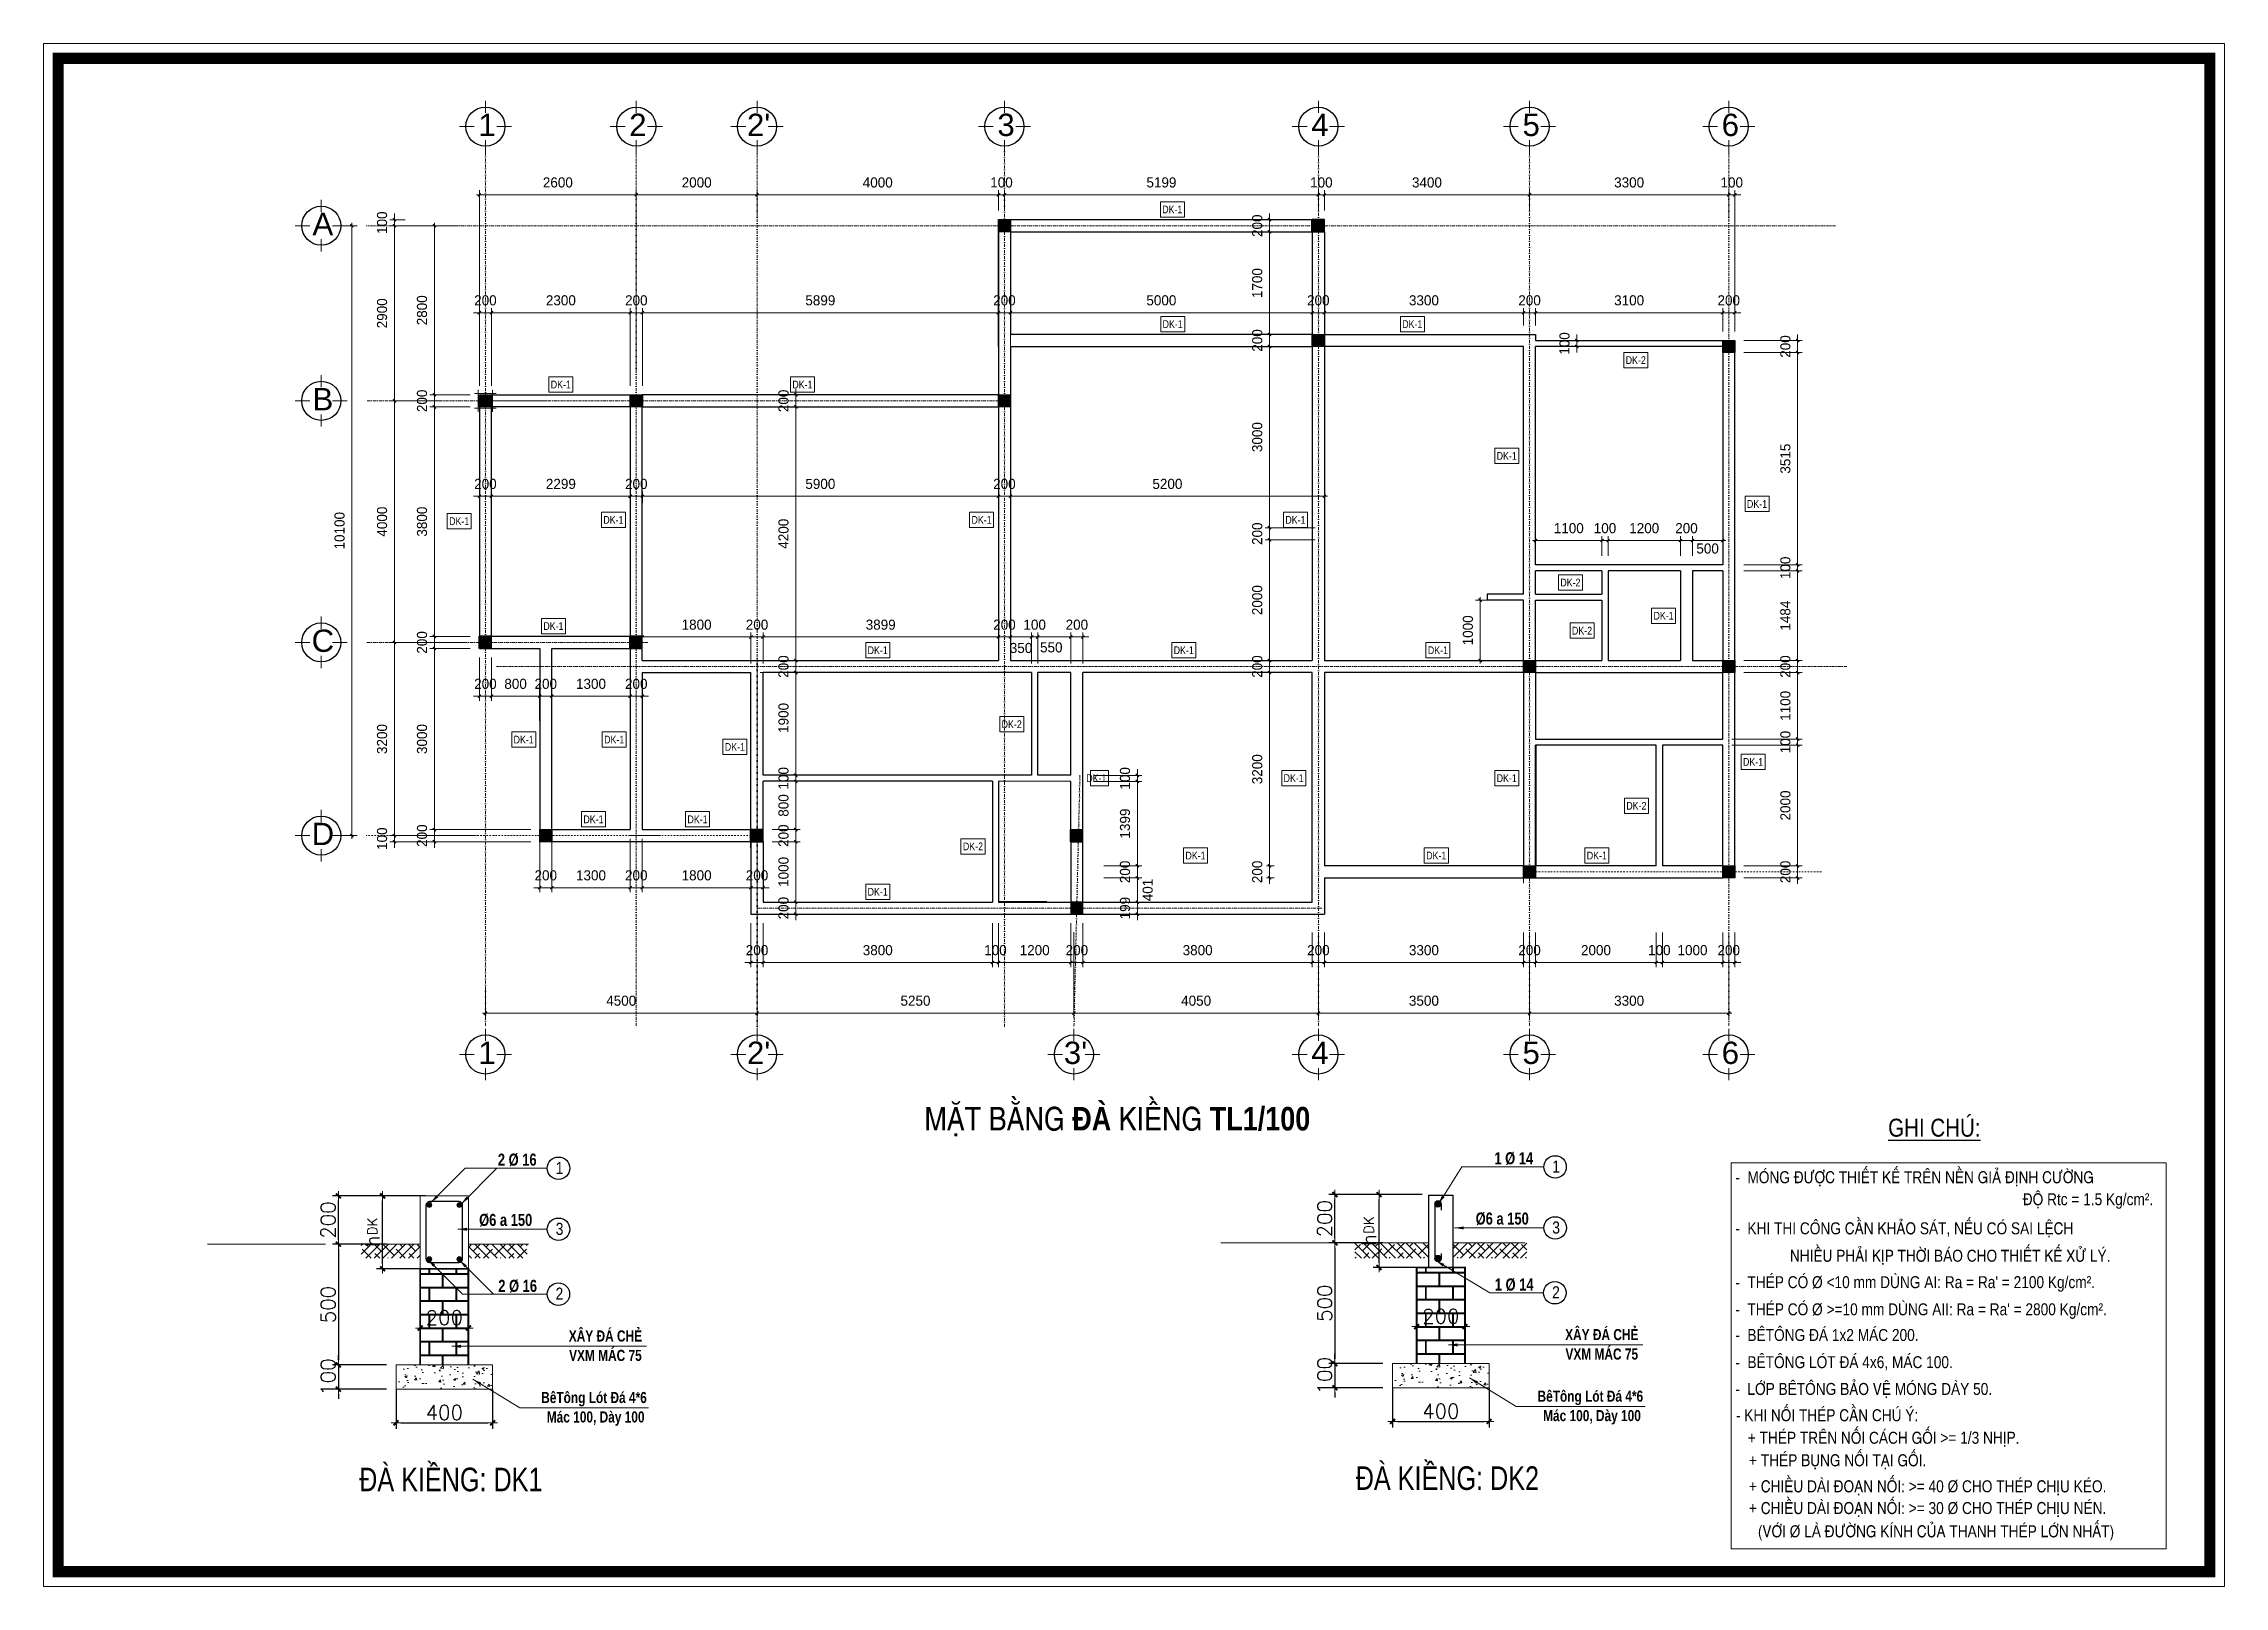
# Model space of a CAD drawing. Header units: millimetres. Extents: x 615730 to 2792744, y 139412 to 597571.
# Drawn here: x 1082627 to 1118758, y 229888 to 255435 of the extents above; entities that cross this region are included whole.
import ezdxf
from ezdxf.enums import TextEntityAlignment as Align

# ---------------------------------------------------------------- set-up
doc = ezdxf.new("R2010")
doc.units = ezdxf.units.MM
doc.header["$MEASUREMENT"] = 0
doc.header["$PDMODE"] = 34
for name, pattern in [('ACAD_ISO03W100', [30, 12, -18]), ('CAPNUOC', [4, 2.5, -0.5, 0.5, -0.5]), ('DASHDOT', [1, 0.5, -0.25, 0, -0.25]), ('HIDDEN2', [0.1875, 0.125, -0.0625])]:
    doc.linetypes.add(name, pattern=pattern)
doc.layers.get('0').update_dxf_attribs({"lineweight": 5})
for name, color, linetype, lineweight in [('0.1(9)', 9, 'Continuous', 13), ('CAT', 11, 'Continuous', 40), ('DUONG BAO', 7, 'Continuous', 20), ('duongkichthuoc', 2, 'Continuous', 13), ('HACTH', 251, 'Continuous', 15), ('KT', 148, 'Continuous', 18), ('NET-THAY', 4, 'Continuous', 20), ('NETMANH', 155, 'Continuous', 13), ('NETNGOAITUONG', 1, 'Continuous', 40), ('None', 7, 'Continuous', 15), ('thay', 7, 'Continuous', 15), ('THEP DOC', 1, 'Continuous', 70), ('TIM TRUC', 149, 'DASHDOT', 9), ('TRUC', 155, 'CAPNUOC', 5), ('vat dung', 147, 'Continuous', 9), ('VLIEU', 250, 'Continuous', 9)]:
    doc.layers.add(name, color=color, linetype=linetype, lineweight=lineweight)
for name, color, linetype in [('2L', 7, 'Continuous'), ('5L', 1, 'Continuous'), ('GHICHU', 40, 'Continuous'), ('H', 252, 'Continuous'), ('L', 3, 'Continuous'), ('LAYER70', 5, 'Continuous'), ('NET MANH', 252, 'Continuous'), ('netthay', 3, 'Continuous'), ('TEXT', 2, 'Continuous'), ('VE', 142, 'Continuous'), ('VL', 155, 'Continuous')]:
    doc.layers.add(name, color=color, linetype=linetype)
doc.styles.add('BOLE', font='txt.shx')
doc.styles.add('H280', font='', dxfattribs={"height": 200})
doc.styles.add('HOA A1', font='', dxfattribs={"height": 250})
doc.styles.add('HOA2A', font='', dxfattribs={"width": 0.8})
doc.styles.add('KT OZON', font='', dxfattribs={"height": 200})
doc.styles.add('romans', font='romans.shx', dxfattribs={"height": 240})
doc.styles.get("Standard").update_dxf_attribs({"font": ''})
doc.styles.add('STYLE1', font='')
doc.styles.add('vk DUY', font='', dxfattribs={"width": 0.8})
doc.styles.add('VN', font='')
doc.styles.add('VNI-AVO', font='vni-roms.shx')
doc.styles.get('H280').set_extended_font_data('VNI-Avo')
doc.styles.get('HOA A1').set_extended_font_data('VNI-Helve-Condense')
doc.styles.get('HOA2A').set_extended_font_data('VNI-Helve-Condense')
doc.styles.get('KT OZON').set_extended_font_data('VNI-Helve')
doc.styles.get('Standard').set_extended_font_data('VNI-Avo')
doc.styles.get('STYLE1').set_extended_font_data('VNI-Helve-Condense')
doc.styles.get('vk DUY').set_extended_font_data('VNI-Avo', bold=True)
doc.styles.get('VN').set_extended_font_data('VNI-Helve-Condense')
doc.dimstyles.new('1-50b', dxfattribs={"dimtxt": 167, "dimasz": 50, "dimexe": 75, "dimexo": 150, "dimgap": 120, "dimtad": 1, "dimdec": 0, "dimzin": 12, "dimtxsty": 'VNI-AVO', "dimblk": ']', "dimcen": 0, "dimdle": 50, "dimclrd": 252, "dimclre": 252, "dimclrt": 2, "dimadec": 0, "dimazin": 0, "dimtfac": 1, "dimtdec": 0, "dimtix": 1, "dimtmove": 2, "dimatfit": 0, "dimldrblk": 'OPEN90', "dimfxl": 1, "dimlwd": -1, "dimlwe": -1, "dimarcsym": 0})
doc.dimstyles.new('25', dxfattribs={"dimtxt": 160, "dimasz": 80, "dimexe": 100, "dimexo": 0, "dimgap": 50, "dimtad": 1, "dimdec": 0, "dimlfac": 0.25, "dimdsep": 46, "dimtxsty": 'romans', "dimblk": ']', "dimcen": 50, "dimdle": 100, "dimclrd": 148, "dimclre": 148, "dimclrt": 2, "dimadec": 0, "dimazin": 0, "dimtfac": 0.4, "dimtdec": 0, "dimtix": 1, "dimtmove": 2, "dimatfit": 3, "dimldrblk": ']', "dimfxl": 1, "dimtvp": 0.004, "dimtolj": 1, "dimarcsym": 0})
doc.dimstyles.new('TL1-20', dxfattribs={"dimtxt": 250, "dimasz": 150, "dimexe": 150, "dimexo": 350, "dimgap": 100, "dimtad": 1, "dimdec": 0, "dimlfac": 0.2, "dimdsep": 46, "dimtxsty": 'HOA2A', "dimblk": 'ARCHTICK', "dimcen": 0.09, "dimdle": 150, "dimclrd": 256, "dimclre": 256, "dimclrt": 7, "dimadec": 0, "dimazin": 0, "dimtfac": 1, "dimtdec": 0, "dimtix": 1, "dimtmove": 2, "dimatfit": 3, "dimfxl": 1, "dimtolj": 1, "dimtzin": 0, "dimlwd": -1, "dimlwe": -1, "dimarcsym": 0})

msp = doc.modelspace()

# ---------------------------------------------------------------- texts
at = {"linetype": 'Continuous', "style": 'vk DUY', "width": 0.8}
for s, p in [('XAÂY ÑAÙ CHEÛ', (1091935.2, 233942.5, -15.9)), ('XAÂY ÑAÙ CHEÛ', (1108442.5, 233964.8, -15.9)), ('VXM MAÙC 75', (1091935.2, 233620.5, -15.9)), ('VXM MAÙC 75', (1108442.5, 233642.8, -15.9)), ('BeâToâng Loùt Ñaù 4*6', (1091746, 232923.2, -15.9)), ('BeâToâng Loùt Ñaù 4*6', (1108253.3, 232945.5, -15.9)), (' Maùc 100, Daøy 100', (1091746, 232601.2, -15.9)), (' Maùc 100, Daøy 100', (1108253.3, 232623.5, -15.9))]:
    msp.add_text(s, height=184, dxfattribs=at).set_placement(p, align=Align.CENTER)
at = {"width": 0.8}
for s, p in [('ÑAØ KIEÀNG: DK1', (1087855.6, 231462.9, -15.9)), ('ÑAØ KIEÀNG: DK2', (1104366, 231485.2, -15.9))]:
    msp.add_text(s, height=390, dxfattribs=at).set_placement(p)
at = {"insert": (1097220.3, 237339.4), "char_height": 390, "width": 26392.6, "attachment_point": 7}
msp.add_mtext('{\\fVNI-Helve-Condense|b1|i0|c0|p2;MAËT BAÈNG ÑAØ KIEÀNG TL1/100}', dxfattribs=at)
at = {"layer": '2L', "lineweight": -2, "style": 'VN'}
for s, height, p in [('%%uGHI CHUÙ:', 297, (1113187, 237334.6)), ('-  MOÙNG ÑÖÔÏC THIEÁT KEÁ TREÂN NEÀN GIAÛ ÑÒNH CÖÔØNG', 198, (1110653.7, 236564.1)), ('ÑOÄ Rtc = 1.5 Kg/cm%%178.', 198, (1115417.7, 236199.4)), ('-  KHI THI COÂNG CAÀN KHAÛO SAÙT, NEÁU COÙ SAI LEÄCH', 198, (1110653.7, 235717.7)), ('   NHIEÀU PHAÛI KÒP THÔØI BAÙO CHO THIEÁT KEÁ XÖÛ LYÙ.', 198, (1111370.6, 235263.9)), ("-  THEÙP COÙ %%222 <10 mm DUØNG AI: Ra = Ra' = 2100 Kg/cm%%178.", 198, (1110653.7, 234826.3)), ("-  THEÙP COÙ %%222 >=10 mm DUØNG AII: Ra = Ra' = 2800 Kg/cm%%178.", 198, (1110653.7, 234376.6)), ('-  BEÂTOÂNG ÑAÙ 1x2 MAÙC 200.', 198, (1110653.7, 233951.1)), ('-  BEÂTOÂNG LOÙT ÑAÙ 4x6, MAÙC 100.', 198, (1110653.7, 233501.6)), ('-  LÔÙP BEÂTOÂNG BAÛO VEÄ MOÙNG DAØY 50.', 198, (1110653.7, 233057.7)), ('- KHI NOÁI THEÙP CAÀN CHUÙ YÙ:', 198, (1110665.1, 232623)), ('+ THEÙP TREÂN NOÁI CAÙCH GOÁI >= 1/3 NHÒP.', 198, (1110861.5, 232249.8)), ('+ THEÙP BUÏNG NOÁI TAÏI GOÁI.', 198, (1110881.6, 231877.1)), ('+ CHIEÀU DAØI ÑOAÏN NOÁI: >= 40 %%222 CHO THEÙP CHÒU KEÙO.', 198, (1110881.6, 231446)), ('+ CHIEÀU DAØI ÑOAÏN NOÁI: >= 30 %%222 CHO THEÙP CHÒU NEÙN.', 198, (1110881.6, 231085.7)), ('(VÔÙI Þ LAØ ÑÖÔØNG KÍNH CUÛA THANH THEÙP LÔÙN NHAÁT)', 198, (1111028.6, 230700.8))]:
    msp.add_text(s, height=height, dxfattribs=at).set_placement(p)
at = {"layer": 'DUONG BAO', "style": 'vk DUY', "width": 0.8}
for s, p in [('2 Þ 16', (1090152.9, 236854.4, -15.9)), ('1 Þ 14', (1106663.3, 236876.6, -15.9)), ('Þ6 a 150', (1089842.5, 235856.2, -15.9)), ('Þ6 a 150', (1106352.9, 235878.4, -15.9)), ('2 Þ 16', (1090159.8, 234764.2, -15.9)), ('1 Þ 14', (1106670.2, 234786.5, -15.9))]:
    msp.add_text(s, height=200, dxfattribs=at).set_placement(p)
at = {"layer": 'None', "ltscale": 2, "char_height": 127.91, "width": 2950.637, "attachment_point": 3, "style": 'STYLE1'}
for s, insert in [('DK-1', (1101494.1, 252753.5)), ('DK-1', (1101499.7, 250853.3)), ('DK-1', (1105470.2, 250853.3)), ('DK-2', (1109172.8, 250257.8)), ('DK-1', (1091363, 249853.5, -13.1)), ('DK-1', (1095365.7, 249853.5)), ('DK-1', (1107034.1, 248671.5)), ('DK-1', (1111181.3, 247875.4)), ('DK-1', (1089679.2, 247590.5)), ('DK-1', (1092234.2, 247612.3)), ('DK-1', (1098333.8, 247612.3)), ('DK-1', (1103534, 247612.3)), ('DK-2', (1108089.8, 246574.9)), ('DK-1', (1091240.6, 245853.5)), ('DK-2', (1108282.1, 245777.5, 280)), ('DK-1', (1109633.9, 246024.8)), ('DK-1', (1096612.8, 245453.5, 63.4)), ('DK-1', (1101682.7, 245453.5, 63.4)), ('DK-1', (1105894.5, 245453.5, 63.4)), ('DK-1', (1090747.5, 243973.1)), ('DK-1', (1092247.2, 243973.1, 15.9)), ('DK-2', (1098832.7, 244227.5)), ('DK-1', (1094247.5, 243852.4)), ('DK-1', (1111115.8, 243604.4)), ('DK-1', (1100235.2, 243335)), ('DK-1', (1103504.5, 243335)), ('DK-1', (1107034.1, 243335)), ('DK-2', (1109182.5, 242877.5)), ('DK-1', (1091903.9, 242653.5)), ('DK-1', (1093627.7, 242653.5)), ('DK-2', (1098191.3, 242205.5)), ('DK-1', (1101877.8, 242053.5)), ('DK-1', (1105867.7, 242053.5)), ('DK-1', (1108527.6, 242053.5)), ('DK-1', (1096612.8, 241453.5))]:
    msp.add_mtext(s, dxfattribs=dict(at, insert=insert))

# ---------------------------------------------------------------- blocks, each defined once
blk = doc.blocks.new(']')
for p, q in [((1, 0), (-1, 0)), ((0, 1), (0, -1))]:
    blk.add_line(p, q)
at = {"color": 9, "const_width": 0.4}
blk.add_lwpolyline([(-0.51, -0.51), (0.51, 0.51)], dxfattribs=at)
blk = doc.blocks.new('*D954')
at = {"layer": 'DEFPOINTS', "color": 0, "transparency": 16777216}
for p in [(1088306, 235554), (1087511, 233554), (1088306, 233554)]:
    blk.add_point(p, dxfattribs=at)
at = {"layer": 'duongkichthuoc', "color": 148, "lineweight": -2, "transparency": 16777216}
for p, q in [((1088306, 235554), (1087411, 235554)), ((1087511, 235474), (1087511, 233634)), ((1088306, 233554), (1087411, 233554))]:
    blk.add_line(p, q, dxfattribs=at)
at = {"layer": 'duongkichthuoc', "color": 148, "lineweight": -2, "transparency": 16777216, "xscale": 80, "yscale": 80, "zscale": 80}
for p, rotation in [((1087511, 235554), 90), ((1087511, 233554), 270)]:
    blk.add_blockref(']', p, dxfattribs=dict(at, rotation=rotation))
at = {"layer": 'duongkichthuoc', "color": 2, "transparency": 16777216, "insert": (1087341, 234554), "char_height": 240, "attachment_point": 5, "rotation": 90, "style": 'romans'}
blk.add_mtext('\\A1;500', dxfattribs=at)
blk = doc.blocks.new('*D955')
at = {"layer": 'DEFPOINTS', "color": 0, "transparency": 16777216}
for p in [(1088306, 233554), (1087511, 233154), (1088306, 233154)]:
    blk.add_point(p, dxfattribs=at)
at = {"layer": 'duongkichthuoc', "color": 148, "lineweight": -2, "transparency": 16777216}
for p, q in [((1088306, 233554), (1087411, 233554)), ((1087511, 233634), (1087511, 233714)), ((1087511, 233554), (1087511, 233154)), ((1088306, 233154), (1087411, 233154)), ((1087511, 233074), (1087511, 232994))]:
    blk.add_line(p, q, dxfattribs=at)
at = {"layer": 'duongkichthuoc', "color": 148, "lineweight": -2, "transparency": 16777216, "xscale": 80, "yscale": 80, "zscale": 80}
for p, rotation in [((1087511, 233554), 270), ((1087511, 233154), 90)]:
    blk.add_blockref(']', p, dxfattribs=dict(at, rotation=rotation))
at = {"layer": 'duongkichthuoc', "color": 2, "transparency": 16777216, "insert": (1087341, 233354), "char_height": 240, "attachment_point": 5, "rotation": 90, "style": 'romans'}
blk.add_mtext('\\A1;100', dxfattribs=at)
blk = doc.blocks.new('*D956')
at = {"layer": 'DEFPOINTS', "color": 0, "transparency": 16777216}
for p in [(1088866, 234341), (1089666, 234341), (1089666, 234166)]:
    blk.add_point(p, dxfattribs=at)
at = {"layer": 'duongkichthuoc', "color": 148, "lineweight": -2, "transparency": 16777216}
for p, q in [((1088866, 234341), (1088866, 234066)), ((1088946, 234166), (1089586, 234166)), ((1089666, 234341), (1089666, 234066))]:
    blk.add_line(p, q, dxfattribs=at)
at = {"layer": 'duongkichthuoc', "color": 148, "lineweight": -2, "transparency": 16777216, "xscale": 80, "yscale": 80, "zscale": 80, "rotation": 180}
blk.add_blockref(']', (1088866, 234166), dxfattribs=at)
at = {"layer": 'duongkichthuoc', "color": 148, "lineweight": -2, "transparency": 16777216, "xscale": 80, "yscale": 80, "zscale": 80}
blk.add_blockref(']', (1089666, 234166), dxfattribs=at)
at = {"layer": 'duongkichthuoc', "color": 2, "transparency": 16777216, "insert": (1089266, 234336), "char_height": 240, "attachment_point": 5, "style": 'romans'}
blk.add_mtext('\\A1;200', dxfattribs=at)
blk = doc.blocks.new('*D957')
at = {"layer": 'DEFPOINTS', "color": 0, "transparency": 16777216}
for p in [(1088466, 233154), (1090066, 233154), (1090066, 232596)]:
    blk.add_point(p, dxfattribs=at)
at = {"layer": 'duongkichthuoc', "color": 148, "lineweight": -2, "transparency": 16777216}
for p, q in [((1088466, 233154), (1088466, 232496)), ((1090066, 233154), (1090066, 232496)), ((1088546, 232596), (1089986, 232596))]:
    blk.add_line(p, q, dxfattribs=at)
at = {"layer": 'duongkichthuoc', "color": 148, "lineweight": -2, "transparency": 16777216, "xscale": 80, "yscale": 80, "zscale": 80, "rotation": 180}
blk.add_blockref(']', (1088466, 232596), dxfattribs=at)
at = {"layer": 'duongkichthuoc', "color": 148, "lineweight": -2, "transparency": 16777216, "xscale": 80, "yscale": 80, "zscale": 80}
blk.add_blockref(']', (1090066, 232596), dxfattribs=at)
at = {"layer": 'duongkichthuoc', "color": 2, "transparency": 16777216, "insert": (1089266, 232766), "char_height": 240, "attachment_point": 5, "style": 'romans'}
blk.add_mtext('\\A1;400', dxfattribs=at)
blk = doc.blocks.new('*D958')
at = {"layer": 'DEFPOINTS', "color": 0, "transparency": 16777216}
for p in [(1088243, 236354), (1088955, 236354), (1088955, 235146)]:
    blk.add_point(p, dxfattribs=at)
at = {"layer": 'duongkichthuoc', "color": 148, "lineweight": -2, "transparency": 16777216}
for p, q in [((1088955, 236354), (1088143, 236354)), ((1088243, 235226), (1088243, 236274)), ((1088955, 235146), (1088143, 235146))]:
    blk.add_line(p, q, dxfattribs=at)
at = {"layer": 'duongkichthuoc', "color": 148, "lineweight": -2, "transparency": 16777216, "xscale": 80, "yscale": 80, "zscale": 80}
for p, rotation in [((1088243, 236354), 90), ((1088243, 235146), 270)]:
    blk.add_blockref(']', p, dxfattribs=dict(at, rotation=rotation))
at = {"layer": 'duongkichthuoc', "color": 2, "transparency": 16777216, "insert": (1087953, 235750), "char_height": 240, "attachment_point": 2, "rotation": 90, "style": 'romans'}
blk.add_mtext('\\A1;h{\\H0.6818x;DK}', dxfattribs=at)
blk = doc.blocks.new('_ARCHTICK')
at = {"color": 0, "linetype": 'ByBlock', "const_width": 0.15}
blk.add_lwpolyline([(-0.5, -0.5), (0.5, 0.5)], dxfattribs=at)
blk = doc.blocks.new('*D959')
at = {"layer": 'DEFPOINTS', "color": 0, "transparency": 16777216}
for p in [(1087511, 236354), (1088306, 236354), (1088306, 235554)]:
    blk.add_point(p, dxfattribs=at)
at = {"layer": 'duongkichthuoc', "color": 148, "lineweight": -2, "transparency": 16777216}
for p, q in [((1088306, 236354), (1087411, 236354)), ((1087511, 235634), (1087511, 236274)), ((1088306, 235554), (1087411, 235554))]:
    blk.add_line(p, q, dxfattribs=at)
at = {"layer": 'duongkichthuoc', "color": 148, "lineweight": -2, "transparency": 16777216, "xscale": 80, "yscale": 80, "zscale": 80}
for p, rotation in [((1087511, 236354), 90), ((1087511, 235554), 270)]:
    blk.add_blockref(']', p, dxfattribs=dict(at, rotation=rotation))
at = {"layer": 'duongkichthuoc', "color": 2, "transparency": 16777216, "insert": (1087341, 235954), "char_height": 240, "attachment_point": 5, "rotation": 90, "style": 'romans'}
blk.add_mtext('\\A1;200', dxfattribs=at)
blk = doc.blocks.new('SO')
at = {"layer": 'GHICHU'}
blk.add_circle((202, 0), 233, dxfattribs=at)
at = {"layer": 'THEP DOC', "style": 'BOLE'}
blk.add_attdef('23', text='', height=200, dxfattribs=at).set_placement((214, 7), align=Align.MIDDLE)
blk = doc.blocks.new('*D960')
at = {"layer": 'DEFPOINTS', "color": 0, "transparency": 16777216}
for p in [(1104816, 235576), (1104021, 233576), (1104816, 233576)]:
    blk.add_point(p, dxfattribs=at)
at = {"layer": 'duongkichthuoc', "color": 148, "lineweight": -2, "transparency": 16777216}
for p, q in [((1104816, 235576), (1103921, 235576)), ((1104021, 235496), (1104021, 233656)), ((1104816, 233576), (1103921, 233576))]:
    blk.add_line(p, q, dxfattribs=at)
at = {"layer": 'duongkichthuoc', "color": 148, "lineweight": -2, "transparency": 16777216, "xscale": 80, "yscale": 80, "zscale": 80}
for p, rotation in [((1104021, 235576), 90), ((1104021, 233576), 270)]:
    blk.add_blockref(']', p, dxfattribs=dict(at, rotation=rotation))
at = {"layer": 'duongkichthuoc', "color": 2, "transparency": 16777216, "insert": (1103851, 234576), "char_height": 240, "attachment_point": 5, "rotation": 90, "style": 'romans'}
blk.add_mtext('\\A1;500', dxfattribs=at)
blk = doc.blocks.new('*D961')
at = {"layer": 'DEFPOINTS', "color": 0, "transparency": 16777216}
for p in [(1104816, 233576), (1104021, 233176), (1104816, 233176)]:
    blk.add_point(p, dxfattribs=at)
at = {"layer": 'duongkichthuoc', "color": 148, "lineweight": -2, "transparency": 16777216}
for p, q in [((1104816, 233576), (1103921, 233576)), ((1104021, 233656), (1104021, 233736)), ((1104021, 233576), (1104021, 233176)), ((1104816, 233176), (1103921, 233176)), ((1104021, 233096), (1104021, 233016))]:
    blk.add_line(p, q, dxfattribs=at)
at = {"layer": 'duongkichthuoc', "color": 148, "lineweight": -2, "transparency": 16777216, "xscale": 80, "yscale": 80, "zscale": 80}
for p, rotation in [((1104021, 233576), 270), ((1104021, 233176), 90)]:
    blk.add_blockref(']', p, dxfattribs=dict(at, rotation=rotation))
at = {"layer": 'duongkichthuoc', "color": 2, "transparency": 16777216, "insert": (1103851, 233376), "char_height": 240, "attachment_point": 5, "rotation": 90, "style": 'romans'}
blk.add_mtext('\\A1;100', dxfattribs=at)
blk = doc.blocks.new('*D962')
at = {"layer": 'DEFPOINTS', "color": 0, "transparency": 16777216}
for p in [(1105376, 234363), (1106176, 234363), (1106176, 234189)]:
    blk.add_point(p, dxfattribs=at)
at = {"layer": 'duongkichthuoc', "color": 148, "lineweight": -2, "transparency": 16777216}
for p, q in [((1105376, 234363), (1105376, 234089)), ((1105456, 234189), (1106096, 234189)), ((1106176, 234363), (1106176, 234089))]:
    blk.add_line(p, q, dxfattribs=at)
at = {"layer": 'duongkichthuoc', "color": 148, "lineweight": -2, "transparency": 16777216, "xscale": 80, "yscale": 80, "zscale": 80, "rotation": 180}
blk.add_blockref(']', (1105376, 234189), dxfattribs=at)
at = {"layer": 'duongkichthuoc', "color": 148, "lineweight": -2, "transparency": 16777216, "xscale": 80, "yscale": 80, "zscale": 80}
blk.add_blockref(']', (1106176, 234189), dxfattribs=at)
at = {"layer": 'duongkichthuoc', "color": 2, "transparency": 16777216, "insert": (1105776, 234359), "char_height": 240, "attachment_point": 5, "style": 'romans'}
blk.add_mtext('\\A1;200', dxfattribs=at)
blk = doc.blocks.new('*D963')
at = {"layer": 'DEFPOINTS', "color": 0, "transparency": 16777216}
for p in [(1104976, 233176), (1106576, 233176), (1106576, 232619)]:
    blk.add_point(p, dxfattribs=at)
at = {"layer": 'duongkichthuoc', "color": 148, "lineweight": -2, "transparency": 16777216}
for p, q in [((1104976, 233176), (1104976, 232519)), ((1106576, 233176), (1106576, 232519)), ((1105056, 232619), (1106496, 232619))]:
    blk.add_line(p, q, dxfattribs=at)
at = {"layer": 'duongkichthuoc', "color": 148, "lineweight": -2, "transparency": 16777216, "xscale": 80, "yscale": 80, "zscale": 80, "rotation": 180}
blk.add_blockref(']', (1104976, 232619), dxfattribs=at)
at = {"layer": 'duongkichthuoc', "color": 148, "lineweight": -2, "transparency": 16777216, "xscale": 80, "yscale": 80, "zscale": 80}
blk.add_blockref(']', (1106576, 232619), dxfattribs=at)
at = {"layer": 'duongkichthuoc', "color": 2, "transparency": 16777216, "insert": (1105776, 232789), "char_height": 240, "attachment_point": 5, "style": 'romans'}
blk.add_mtext('\\A1;400', dxfattribs=at)
blk = doc.blocks.new('*D964')
at = {"layer": 'DEFPOINTS', "color": 0, "transparency": 16777216}
for p in [(1104753, 236376), (1105465, 236376), (1105465, 235168)]:
    blk.add_point(p, dxfattribs=at)
at = {"layer": 'duongkichthuoc', "color": 148, "lineweight": -2, "transparency": 16777216}
for p, q in [((1105465, 236376), (1104653, 236376)), ((1104753, 235248), (1104753, 236296)), ((1105465, 235168), (1104653, 235168))]:
    blk.add_line(p, q, dxfattribs=at)
at = {"layer": 'duongkichthuoc', "color": 148, "lineweight": -2, "transparency": 16777216, "xscale": 80, "yscale": 80, "zscale": 80}
for p, rotation in [((1104753, 236376), 90), ((1104753, 235168), 270)]:
    blk.add_blockref(']', p, dxfattribs=dict(at, rotation=rotation))
at = {"layer": 'duongkichthuoc', "color": 2, "transparency": 16777216, "insert": (1104463, 235772), "char_height": 240, "attachment_point": 2, "rotation": 90, "style": 'romans'}
blk.add_mtext('\\A1;h{\\H0.6818x;DK}', dxfattribs=at)
blk = doc.blocks.new('*D965')
at = {"layer": 'DEFPOINTS', "color": 0, "transparency": 16777216}
for p in [(1104021, 236376), (1104816, 236376), (1104816, 235576)]:
    blk.add_point(p, dxfattribs=at)
at = {"layer": 'duongkichthuoc', "color": 148, "lineweight": -2, "transparency": 16777216}
for p, q in [((1104816, 236376), (1103921, 236376)), ((1104021, 235656), (1104021, 236296)), ((1104816, 235576), (1103921, 235576))]:
    blk.add_line(p, q, dxfattribs=at)
at = {"layer": 'duongkichthuoc', "color": 148, "lineweight": -2, "transparency": 16777216, "xscale": 80, "yscale": 80, "zscale": 80}
for p, rotation in [((1104021, 236376), 90), ((1104021, 235576), 270)]:
    blk.add_blockref(']', p, dxfattribs=dict(at, rotation=rotation))
at = {"layer": 'duongkichthuoc', "color": 2, "transparency": 16777216, "insert": (1103851, 235976), "char_height": 240, "attachment_point": 5, "rotation": 90, "style": 'romans'}
blk.add_mtext('\\A1;200', dxfattribs=at)
blk = doc.blocks.new('TRUC 1')
at = {"ltscale": 50}
blk.add_circle((0, -9525), 8572, dxfattribs=at)
at = {"layer": '0.1(9)', "ltscale": 50}
for p, q in [((0, -3572), (0, 1782)), ((-4942, -9525), (-11427, -9525)), ((4942, -9525), (11427, -9525)), ((0, -15478), (0, -20832))]:
    blk.add_line(p, q, dxfattribs=at)
at = {"layer": 'TEXT', "ltscale": 50, "style": 'H280'}
blk.add_attdef('1', text='', height=10478, dxfattribs=at).set_placement((-214, -4892), align=Align.CENTER)
blk = doc.blocks.new('*D1000')
at = {"layer": 'DEFPOINTS', "color": 0, "ltscale": 10, "transparency": 16777216}
for p in [(1090047, 250979), (1089847, 249619, -13), (1090047, 249619, -13)]:
    blk.add_point(p, dxfattribs=at)
at = {"layer": 'KT', "color": 252, "ltscale": 10, "transparency": 16777216}
for p, q in [((1089797, 250979), (1089747, 250979)), ((1089847, 249769), (1089847, 251054)), ((1089847, 250979), (1090047, 250979)), ((1090047, 249769), (1090047, 251054)), ((1090097, 250979), (1090147, 250979))]:
    blk.add_line(p, q, dxfattribs=at)
at = {"layer": 'KT', "color": 252, "ltscale": 10, "transparency": 16777216, "xscale": 50, "yscale": 50, "zscale": 50}
blk.add_blockref(']', (1089847, 250979), dxfattribs=at)
at = {"layer": 'KT', "color": 252, "ltscale": 10, "transparency": 16777216, "xscale": 50, "yscale": 50, "zscale": 50, "rotation": 180}
blk.add_blockref(']', (1090047, 250979), dxfattribs=at)
at = {"layer": 'KT', "color": 2, "ltscale": 10, "transparency": 16777216, "insert": (1089947, 251183), "char_height": 167, "attachment_point": 5, "style": 'VNI-AVO'}
blk.add_mtext('200', dxfattribs=at)
blk = doc.blocks.new('_Open90')
at = {"color": 0, "linetype": 'ByBlock', "lineweight": -2}
for p, q in [((0, 0), (-1, 0)), ((-0.5, 0.5), (0, 0)), ((0, 0), (-0.5, -0.5))]:
    blk.add_line(p, q, dxfattribs=at)
blk = doc.blocks.new('*D1001')
at = {"layer": 'DEFPOINTS', "color": 0, "ltscale": 10, "transparency": 16777216}
for p in [(1092347, 250979), (1090047, 249619, -13), (1092347, 249619)]:
    blk.add_point(p, dxfattribs=at)
at = {"layer": 'KT', "color": 252, "ltscale": 10, "transparency": 16777216}
for p, q in [((1090047, 249769), (1090047, 251054)), ((1090097, 250979), (1092297, 250979)), ((1092347, 249769), (1092347, 251054))]:
    blk.add_line(p, q, dxfattribs=at)
at = {"layer": 'KT', "color": 252, "ltscale": 10, "transparency": 16777216, "xscale": 50, "yscale": 50, "zscale": 50, "rotation": 180}
blk.add_blockref(']', (1090047, 250979), dxfattribs=at)
at = {"layer": 'KT', "color": 252, "ltscale": 10, "transparency": 16777216, "xscale": 50, "yscale": 50, "zscale": 50}
blk.add_blockref(']', (1092347, 250979), dxfattribs=at)
at = {"layer": 'KT', "color": 2, "ltscale": 10, "transparency": 16777216, "insert": (1091197, 251183), "char_height": 167, "attachment_point": 5, "style": 'VNI-AVO'}
blk.add_mtext('2300', dxfattribs=at)
blk = doc.blocks.new('*D1002')
at = {"layer": 'DEFPOINTS', "color": 0, "ltscale": 10, "transparency": 16777216}
for p in [(1092547, 250979), (1092347, 249619), (1092547, 249619)]:
    blk.add_point(p, dxfattribs=at)
at = {"layer": 'KT', "color": 252, "ltscale": 10, "transparency": 16777216}
for p, q in [((1092297, 250979), (1092247, 250979)), ((1092347, 249769), (1092347, 251054)), ((1092347, 250979), (1092547, 250979)), ((1092547, 249769), (1092547, 251054)), ((1092597, 250979), (1092647, 250979))]:
    blk.add_line(p, q, dxfattribs=at)
at = {"layer": 'KT', "color": 252, "ltscale": 10, "transparency": 16777216, "xscale": 50, "yscale": 50, "zscale": 50}
blk.add_blockref(']', (1092347, 250979), dxfattribs=at)
at = {"layer": 'KT', "color": 252, "ltscale": 10, "transparency": 16777216, "xscale": 50, "yscale": 50, "zscale": 50, "rotation": 180}
blk.add_blockref(']', (1092547, 250979), dxfattribs=at)
at = {"layer": 'KT', "color": 2, "ltscale": 10, "transparency": 16777216, "insert": (1092447, 251183), "char_height": 167, "attachment_point": 5, "style": 'VNI-AVO'}
blk.add_mtext('200', dxfattribs=at)
blk = doc.blocks.new('*D1003')
at = {"layer": 'DEFPOINTS', "color": 0, "ltscale": 10, "transparency": 16777216}
for p in [(1098446, 250979), (1092547, 249619), (1098446, 249619)]:
    blk.add_point(p, dxfattribs=at)
at = {"layer": 'KT', "color": 252, "ltscale": 10, "transparency": 16777216}
for p, q in [((1092547, 249769), (1092547, 251054)), ((1092597, 250979), (1098396, 250979)), ((1098446, 249769), (1098446, 251054))]:
    blk.add_line(p, q, dxfattribs=at)
at = {"layer": 'KT', "color": 252, "ltscale": 10, "transparency": 16777216, "xscale": 50, "yscale": 50, "zscale": 50, "rotation": 180}
blk.add_blockref(']', (1092547, 250979), dxfattribs=at)
at = {"layer": 'KT', "color": 252, "ltscale": 10, "transparency": 16777216, "xscale": 50, "yscale": 50, "zscale": 50}
blk.add_blockref(']', (1098446, 250979), dxfattribs=at)
at = {"layer": 'KT', "color": 2, "ltscale": 10, "transparency": 16777216, "insert": (1095496, 251183), "char_height": 167, "attachment_point": 5, "style": 'VNI-AVO'}
blk.add_mtext('5899', dxfattribs=at)
blk = doc.blocks.new('*D1004')
at = {"layer": 'DEFPOINTS', "color": 0, "ltscale": 10, "transparency": 16777216}
for p in [(1098646, 250979), (1098446, 249619), (1098646, 249619, 280)]:
    blk.add_point(p, dxfattribs=at)
at = {"layer": 'KT', "color": 252, "ltscale": 10, "transparency": 16777216}
for p, q in [((1098396, 250979), (1098346, 250979)), ((1098446, 249769), (1098446, 251054)), ((1098446, 250979), (1098646, 250979)), ((1098646, 249769), (1098646, 251054)), ((1098696, 250979), (1098746, 250979))]:
    blk.add_line(p, q, dxfattribs=at)
at = {"layer": 'KT', "color": 252, "ltscale": 10, "transparency": 16777216, "xscale": 50, "yscale": 50, "zscale": 50}
blk.add_blockref(']', (1098446, 250979), dxfattribs=at)
at = {"layer": 'KT', "color": 252, "ltscale": 10, "transparency": 16777216, "xscale": 50, "yscale": 50, "zscale": 50, "rotation": 180}
blk.add_blockref(']', (1098646, 250979), dxfattribs=at)
at = {"layer": 'KT', "color": 2, "ltscale": 10, "transparency": 16777216, "insert": (1098546, 251183), "char_height": 167, "attachment_point": 5, "style": 'VNI-AVO'}
blk.add_mtext('200', dxfattribs=at)
blk = doc.blocks.new('*D1005')
at = {"layer": 'DEFPOINTS', "color": 0, "ltscale": 10, "transparency": 16777216}
for p in [(1103646, 250979), (1103646, 250619), (1098646, 249619, 280)]:
    blk.add_point(p, dxfattribs=at)
at = {"layer": 'KT', "color": 252, "ltscale": 10, "transparency": 16777216}
for p, q in [((1098646, 249769), (1098646, 251054)), ((1098696, 250979), (1103596, 250979)), ((1103646, 250769), (1103646, 251054))]:
    blk.add_line(p, q, dxfattribs=at)
at = {"layer": 'KT', "color": 252, "ltscale": 10, "transparency": 16777216, "xscale": 50, "yscale": 50, "zscale": 50, "rotation": 180}
blk.add_blockref(']', (1098646, 250979), dxfattribs=at)
at = {"layer": 'KT', "color": 252, "ltscale": 10, "transparency": 16777216, "xscale": 50, "yscale": 50, "zscale": 50}
blk.add_blockref(']', (1103646, 250979), dxfattribs=at)
at = {"layer": 'KT', "color": 2, "ltscale": 10, "transparency": 16777216, "insert": (1101146, 251183), "char_height": 167, "attachment_point": 5, "style": 'VNI-AVO'}
blk.add_mtext('5000', dxfattribs=at)
blk = doc.blocks.new('*D1006')
at = {"layer": 'DEFPOINTS', "color": 0, "ltscale": 10, "transparency": 16777216}
for p in [(1103847, 250979), (1103646, 250619), (1103847, 250619)]:
    blk.add_point(p, dxfattribs=at)
at = {"layer": 'KT', "color": 252, "ltscale": 10, "transparency": 16777216}
for p, q in [((1103596, 250979), (1103546, 250979)), ((1103646, 250769), (1103646, 251054)), ((1103646, 250979), (1103847, 250979)), ((1103847, 250769), (1103847, 251054)), ((1103897, 250979), (1103947, 250979))]:
    blk.add_line(p, q, dxfattribs=at)
at = {"layer": 'KT', "color": 252, "ltscale": 10, "transparency": 16777216, "xscale": 50, "yscale": 50, "zscale": 50}
blk.add_blockref(']', (1103646, 250979), dxfattribs=at)
at = {"layer": 'KT', "color": 252, "ltscale": 10, "transparency": 16777216, "xscale": 50, "yscale": 50, "zscale": 50, "rotation": 180}
blk.add_blockref(']', (1103847, 250979), dxfattribs=at)
at = {"layer": 'KT', "color": 2, "ltscale": 10, "transparency": 16777216, "insert": (1103746, 251183), "char_height": 167, "attachment_point": 5, "style": 'VNI-AVO'}
blk.add_mtext('200', dxfattribs=at)
blk = doc.blocks.new('*D1007')
at = {"layer": 'DEFPOINTS', "color": 0, "ltscale": 10, "transparency": 16777216}
for p in [(1107146, 250979), (1103847, 250619), (1107146, 250619)]:
    blk.add_point(p, dxfattribs=at)
at = {"layer": 'KT', "color": 252, "ltscale": 10, "transparency": 16777216}
for p, q in [((1103847, 250769), (1103847, 251054)), ((1103897, 250979), (1107096, 250979)), ((1107146, 250769), (1107146, 251054))]:
    blk.add_line(p, q, dxfattribs=at)
at = {"layer": 'KT', "color": 252, "ltscale": 10, "transparency": 16777216, "xscale": 50, "yscale": 50, "zscale": 50, "rotation": 180}
blk.add_blockref(']', (1103847, 250979), dxfattribs=at)
at = {"layer": 'KT', "color": 252, "ltscale": 10, "transparency": 16777216, "xscale": 50, "yscale": 50, "zscale": 50}
blk.add_blockref(']', (1107146, 250979), dxfattribs=at)
at = {"layer": 'KT', "color": 2, "ltscale": 10, "transparency": 16777216, "insert": (1105496, 251183), "char_height": 167, "attachment_point": 5, "style": 'VNI-AVO'}
blk.add_mtext('3300', dxfattribs=at)
blk = doc.blocks.new('*D1008')
at = {"layer": 'DEFPOINTS', "color": 0, "ltscale": 10, "transparency": 16777216}
for p in [(1107346, 250979), (1107146, 250619), (1107346, 250619)]:
    blk.add_point(p, dxfattribs=at)
at = {"layer": 'KT', "color": 252, "ltscale": 10, "transparency": 16777216}
for p, q in [((1107096, 250979), (1107046, 250979)), ((1107146, 250769), (1107146, 251054)), ((1107146, 250979), (1107346, 250979)), ((1107346, 250769), (1107346, 251054)), ((1107396, 250979), (1107446, 250979))]:
    blk.add_line(p, q, dxfattribs=at)
at = {"layer": 'KT', "color": 252, "ltscale": 10, "transparency": 16777216, "xscale": 50, "yscale": 50, "zscale": 50}
blk.add_blockref(']', (1107146, 250979), dxfattribs=at)
at = {"layer": 'KT', "color": 252, "ltscale": 10, "transparency": 16777216, "xscale": 50, "yscale": 50, "zscale": 50, "rotation": 180}
blk.add_blockref(']', (1107346, 250979), dxfattribs=at)
at = {"layer": 'KT', "color": 2, "ltscale": 10, "transparency": 16777216, "insert": (1107246, 251183), "char_height": 167, "attachment_point": 5, "style": 'VNI-AVO'}
blk.add_mtext('200', dxfattribs=at)
blk = doc.blocks.new('*D1009')
at = {"layer": 'DEFPOINTS', "color": 0, "ltscale": 10, "transparency": 16777216}
for p in [(1110446, 250979), (1107346, 250619), (1110446, 250519, 13)]:
    blk.add_point(p, dxfattribs=at)
at = {"layer": 'KT', "color": 252, "ltscale": 10, "transparency": 16777216}
for p, q in [((1107346, 250769), (1107346, 251054)), ((1107396, 250979), (1110396, 250979)), ((1110446, 250669), (1110446, 251054))]:
    blk.add_line(p, q, dxfattribs=at)
at = {"layer": 'KT', "color": 252, "ltscale": 10, "transparency": 16777216, "xscale": 50, "yscale": 50, "zscale": 50, "rotation": 180}
blk.add_blockref(']', (1107346, 250979), dxfattribs=at)
at = {"layer": 'KT', "color": 252, "ltscale": 10, "transparency": 16777216, "xscale": 50, "yscale": 50, "zscale": 50}
blk.add_blockref(']', (1110446, 250979), dxfattribs=at)
at = {"layer": 'KT', "color": 2, "ltscale": 10, "transparency": 16777216, "insert": (1108896, 251183), "char_height": 167, "attachment_point": 5, "style": 'VNI-AVO'}
blk.add_mtext('3100', dxfattribs=at)
blk = doc.blocks.new('*D1010')
at = {"layer": 'DEFPOINTS', "color": 0, "ltscale": 10, "transparency": 16777216}
for p in [(1110646, 250979), (1110446, 250519, 13), (1110646, 250519, 13)]:
    blk.add_point(p, dxfattribs=at)
at = {"layer": 'KT', "color": 252, "ltscale": 10, "transparency": 16777216}
for p, q in [((1110396, 250979), (1110346, 250979)), ((1110446, 250669), (1110446, 251054)), ((1110446, 250979), (1110646, 250979)), ((1110646, 250669), (1110646, 251054)), ((1110696, 250979), (1110746, 250979))]:
    blk.add_line(p, q, dxfattribs=at)
at = {"layer": 'KT', "color": 252, "ltscale": 10, "transparency": 16777216, "xscale": 50, "yscale": 50, "zscale": 50}
blk.add_blockref(']', (1110446, 250979), dxfattribs=at)
at = {"layer": 'KT', "color": 252, "ltscale": 10, "transparency": 16777216, "xscale": 50, "yscale": 50, "zscale": 50, "rotation": 180}
blk.add_blockref(']', (1110646, 250979), dxfattribs=at)
at = {"layer": 'KT', "color": 2, "ltscale": 10, "transparency": 16777216, "insert": (1110546, 251183), "char_height": 167, "attachment_point": 5, "style": 'VNI-AVO'}
blk.add_mtext('200', dxfattribs=at)
blk = doc.blocks.new('*D1011')
at = {"layer": 'DEFPOINTS', "color": 0, "ltscale": 10, "transparency": 16777216}
for p in [(1092447, 252931), (1089847, 249856), (1092447, 249856)]:
    blk.add_point(p, dxfattribs=at)
at = {"layer": 'KT', "color": 252, "ltscale": 10, "transparency": 16777216}
for p, q in [((1089847, 250006), (1089847, 253006)), ((1089897, 252931), (1092397, 252931)), ((1092447, 250006), (1092447, 253006))]:
    blk.add_line(p, q, dxfattribs=at)
at = {"layer": 'KT', "color": 252, "ltscale": 10, "transparency": 16777216, "xscale": 50, "yscale": 50, "zscale": 50, "rotation": 180}
blk.add_blockref(']', (1089847, 252931), dxfattribs=at)
at = {"layer": 'KT', "color": 252, "ltscale": 10, "transparency": 16777216, "xscale": 50, "yscale": 50, "zscale": 50}
blk.add_blockref(']', (1092447, 252931), dxfattribs=at)
at = {"layer": 'KT', "color": 2, "ltscale": 10, "transparency": 16777216, "insert": (1091147, 253135), "char_height": 167, "attachment_point": 5, "style": 'VNI-AVO'}
blk.add_mtext('2600', dxfattribs=at)
blk = doc.blocks.new('*D1012')
at = {"layer": 'DEFPOINTS', "color": 0, "ltscale": 10, "transparency": 16777216}
for p in [(1094447, 252931), (1094447, 252419, 0), (1092447, 251956)]:
    blk.add_point(p, dxfattribs=at)
at = {"layer": 'KT', "color": 252, "ltscale": 10, "transparency": 16777216}
for p, q in [((1092447, 252106), (1092447, 253006)), ((1092497, 252931), (1094397, 252931)), ((1094447, 252569), (1094447, 253006))]:
    blk.add_line(p, q, dxfattribs=at)
at = {"layer": 'KT', "color": 252, "ltscale": 10, "transparency": 16777216, "xscale": 50, "yscale": 50, "zscale": 50, "rotation": 180}
blk.add_blockref(']', (1092447, 252931), dxfattribs=at)
at = {"layer": 'KT', "color": 252, "ltscale": 10, "transparency": 16777216, "xscale": 50, "yscale": 50, "zscale": 50}
blk.add_blockref(']', (1094447, 252931), dxfattribs=at)
at = {"layer": 'KT', "color": 2, "ltscale": 10, "transparency": 16777216, "insert": (1093447, 253135), "char_height": 167, "attachment_point": 5, "style": 'VNI-AVO'}
blk.add_mtext('2000', dxfattribs=at)
blk = doc.blocks.new('*D1013')
at = {"layer": 'DEFPOINTS', "color": 0, "ltscale": 10, "transparency": 16777216}
for p in [(1098447, 252931), (1094447, 252419, 0), (1098447, 252519, 140)]:
    blk.add_point(p, dxfattribs=at)
at = {"layer": 'KT', "color": 252, "ltscale": 10, "transparency": 16777216}
for p, q in [((1094447, 252569), (1094447, 253006)), ((1094497, 252931), (1098397, 252931)), ((1098447, 252669), (1098447, 253006))]:
    blk.add_line(p, q, dxfattribs=at)
at = {"layer": 'KT', "color": 252, "ltscale": 10, "transparency": 16777216, "xscale": 50, "yscale": 50, "zscale": 50, "rotation": 180}
blk.add_blockref(']', (1094447, 252931), dxfattribs=at)
at = {"layer": 'KT', "color": 252, "ltscale": 10, "transparency": 16777216, "xscale": 50, "yscale": 50, "zscale": 50}
blk.add_blockref(']', (1098447, 252931), dxfattribs=at)
at = {"layer": 'KT', "color": 2, "ltscale": 10, "transparency": 16777216, "insert": (1096447, 253135), "char_height": 167, "attachment_point": 5, "style": 'VNI-AVO'}
blk.add_mtext('4000', dxfattribs=at)
blk = doc.blocks.new('*D1014')
at = {"layer": 'DEFPOINTS', "color": 0, "ltscale": 10, "transparency": 16777216}
for p in [(1098547, 252931), (1098447, 252519, 140), (1098547, 252519)]:
    blk.add_point(p, dxfattribs=at)
at = {"layer": 'KT', "color": 252, "ltscale": 10, "transparency": 16777216}
for p, q in [((1098397, 252931), (1098347, 252931)), ((1098447, 252669), (1098447, 253006)), ((1098447, 252931), (1098547, 252931)), ((1098547, 252669), (1098547, 253006)), ((1098597, 252931), (1098647, 252931))]:
    blk.add_line(p, q, dxfattribs=at)
at = {"layer": 'KT', "color": 252, "ltscale": 10, "transparency": 16777216, "xscale": 50, "yscale": 50, "zscale": 50}
blk.add_blockref(']', (1098447, 252931), dxfattribs=at)
at = {"layer": 'KT', "color": 252, "ltscale": 10, "transparency": 16777216, "xscale": 50, "yscale": 50, "zscale": 50, "rotation": 180}
blk.add_blockref(']', (1098547, 252931), dxfattribs=at)
at = {"layer": 'KT', "color": 2, "ltscale": 10, "transparency": 16777216, "insert": (1098497, 253135), "char_height": 167, "attachment_point": 5, "style": 'VNI-AVO'}
blk.add_mtext('100', dxfattribs=at)
blk = doc.blocks.new('*D1015')
at = {"layer": 'DEFPOINTS', "color": 0, "ltscale": 10, "transparency": 16777216}
for p in [(1103747, 252931), (1098547, 252519), (1103747, 252519)]:
    blk.add_point(p, dxfattribs=at)
at = {"layer": 'KT', "color": 252, "ltscale": 10, "transparency": 16777216}
for p, q in [((1098547, 252669), (1098547, 253006)), ((1098597, 252931), (1103697, 252931)), ((1103747, 252669), (1103747, 253006))]:
    blk.add_line(p, q, dxfattribs=at)
at = {"layer": 'KT', "color": 252, "ltscale": 10, "transparency": 16777216, "xscale": 50, "yscale": 50, "zscale": 50, "rotation": 180}
blk.add_blockref(']', (1098547, 252931), dxfattribs=at)
at = {"layer": 'KT', "color": 252, "ltscale": 10, "transparency": 16777216, "xscale": 50, "yscale": 50, "zscale": 50}
blk.add_blockref(']', (1103747, 252931), dxfattribs=at)
at = {"layer": 'KT', "color": 2, "ltscale": 10, "transparency": 16777216, "insert": (1101147, 253135), "char_height": 167, "attachment_point": 5, "style": 'VNI-AVO'}
blk.add_mtext('5199', dxfattribs=at)
blk = doc.blocks.new('*D1016')
at = {"layer": 'DEFPOINTS', "color": 0, "ltscale": 10, "transparency": 16777216}
for p in [(1103847, 252931), (1103747, 252519), (1103847, 252519)]:
    blk.add_point(p, dxfattribs=at)
at = {"layer": 'KT', "color": 252, "ltscale": 10, "transparency": 16777216}
for p, q in [((1103697, 252931), (1103647, 252931)), ((1103747, 252669), (1103747, 253006)), ((1103747, 252931), (1103847, 252931)), ((1103847, 252669), (1103847, 253006)), ((1103897, 252931), (1103947, 252931))]:
    blk.add_line(p, q, dxfattribs=at)
at = {"layer": 'KT', "color": 252, "ltscale": 10, "transparency": 16777216, "xscale": 50, "yscale": 50, "zscale": 50}
blk.add_blockref(']', (1103747, 252931), dxfattribs=at)
at = {"layer": 'KT', "color": 252, "ltscale": 10, "transparency": 16777216, "xscale": 50, "yscale": 50, "zscale": 50, "rotation": 180}
blk.add_blockref(']', (1103847, 252931), dxfattribs=at)
at = {"layer": 'KT', "color": 2, "ltscale": 10, "transparency": 16777216, "insert": (1103797, 253135), "char_height": 167, "attachment_point": 5, "style": 'VNI-AVO'}
blk.add_mtext('100', dxfattribs=at)
blk = doc.blocks.new('*D1017')
at = {"layer": 'DEFPOINTS', "color": 0, "ltscale": 10, "transparency": 16777216}
for p in [(1107246, 252931), (1103847, 252519), (1107246, 252519)]:
    blk.add_point(p, dxfattribs=at)
at = {"layer": 'KT', "color": 252, "ltscale": 10, "transparency": 16777216}
for p, q in [((1103847, 252669), (1103847, 253006)), ((1103897, 252931), (1107196, 252931)), ((1107246, 252669), (1107246, 253006))]:
    blk.add_line(p, q, dxfattribs=at)
at = {"layer": 'KT', "color": 252, "ltscale": 10, "transparency": 16777216, "xscale": 50, "yscale": 50, "zscale": 50, "rotation": 180}
blk.add_blockref(']', (1103847, 252931), dxfattribs=at)
at = {"layer": 'KT', "color": 252, "ltscale": 10, "transparency": 16777216, "xscale": 50, "yscale": 50, "zscale": 50}
blk.add_blockref(']', (1107246, 252931), dxfattribs=at)
at = {"layer": 'KT', "color": 2, "ltscale": 10, "transparency": 16777216, "insert": (1105546, 253135), "char_height": 167, "attachment_point": 5, "style": 'VNI-AVO'}
blk.add_mtext('3400', dxfattribs=at)
blk = doc.blocks.new('*D1018')
at = {"layer": 'DEFPOINTS', "color": 0, "ltscale": 10, "transparency": 16777216}
for p in [(1110546, 252931), (1107246, 252519), (1110546, 252419, -1)]:
    blk.add_point(p, dxfattribs=at)
at = {"layer": 'KT', "color": 252, "ltscale": 10, "transparency": 16777216}
for p, q in [((1107246, 252669), (1107246, 253006)), ((1107296, 252931), (1110496, 252931)), ((1110546, 252569), (1110546, 253006))]:
    blk.add_line(p, q, dxfattribs=at)
at = {"layer": 'KT', "color": 252, "ltscale": 10, "transparency": 16777216, "xscale": 50, "yscale": 50, "zscale": 50, "rotation": 180}
blk.add_blockref(']', (1107246, 252931), dxfattribs=at)
at = {"layer": 'KT', "color": 252, "ltscale": 10, "transparency": 16777216, "xscale": 50, "yscale": 50, "zscale": 50}
blk.add_blockref(']', (1110546, 252931), dxfattribs=at)
at = {"layer": 'KT', "color": 2, "ltscale": 10, "transparency": 16777216, "insert": (1108896, 253135), "char_height": 167, "attachment_point": 5, "style": 'VNI-AVO'}
blk.add_mtext('3300', dxfattribs=at)
blk = doc.blocks.new('*D1019')
at = {"layer": 'DEFPOINTS', "color": 0, "ltscale": 10, "transparency": 16777216}
for p in [(1110646, 252931), (1110546, 252419, -1), (1110646, 250792)]:
    blk.add_point(p, dxfattribs=at)
at = {"layer": 'KT', "color": 252, "ltscale": 10, "transparency": 16777216}
for p, q in [((1110496, 252931), (1110446, 252931)), ((1110546, 252569), (1110546, 253006)), ((1110546, 252931), (1110646, 252931)), ((1110646, 250942), (1110646, 253006)), ((1110696, 252931), (1110746, 252931))]:
    blk.add_line(p, q, dxfattribs=at)
at = {"layer": 'KT', "color": 252, "ltscale": 10, "transparency": 16777216, "xscale": 50, "yscale": 50, "zscale": 50}
blk.add_blockref(']', (1110546, 252931), dxfattribs=at)
at = {"layer": 'KT', "color": 252, "ltscale": 10, "transparency": 16777216, "xscale": 50, "yscale": 50, "zscale": 50, "rotation": 180}
blk.add_blockref(']', (1110646, 252931), dxfattribs=at)
at = {"layer": 'KT', "color": 2, "ltscale": 10, "transparency": 16777216, "insert": (1110596, 253135), "char_height": 167, "attachment_point": 5, "style": 'VNI-AVO'}
blk.add_mtext('100', dxfattribs=at)
blk = doc.blocks.new('*D1020')
at = {"layer": 'DEFPOINTS', "color": 0, "ltscale": 10, "transparency": 16777216}
for p in [(1089101, 249419), (1089847, 249619), (1089847, 249419, -13)]:
    blk.add_point(p, dxfattribs=at)
at = {"layer": 'KT', "color": 252, "ltscale": 10, "transparency": 16777216}
for p, q in [((1089101, 249669), (1089101, 249719)), ((1089697, 249619), (1089026, 249619)), ((1089697, 249419), (1089026, 249419)), ((1089101, 249619), (1089101, 249419)), ((1089101, 249369), (1089101, 249319))]:
    blk.add_line(p, q, dxfattribs=at)
at = {"layer": 'KT', "color": 252, "ltscale": 10, "transparency": 16777216, "xscale": 50, "yscale": 50, "zscale": 50}
for p, rotation in [((1089101, 249619), 270), ((1089101, 249419), 90)]:
    blk.add_blockref(']', p, dxfattribs=dict(at, rotation=rotation))
at = {"layer": 'KT', "color": 2, "ltscale": 10, "transparency": 16777216, "insert": (1088897, 249519), "char_height": 167, "attachment_point": 5, "rotation": 90, "style": 'VNI-AVO'}
blk.add_mtext('200', dxfattribs=at)
blk = doc.blocks.new('*D1021')
at = {"layer": 'DEFPOINTS', "color": 0, "ltscale": 10, "transparency": 16777216}
for p in [(1089847, 249419, -13), (1089101, 245619), (1089847, 245619, -13)]:
    blk.add_point(p, dxfattribs=at)
at = {"layer": 'KT', "color": 252, "ltscale": 10, "transparency": 16777216}
for p, q in [((1089697, 249419), (1089026, 249419)), ((1089101, 249369), (1089101, 245669)), ((1089697, 245619), (1089026, 245619))]:
    blk.add_line(p, q, dxfattribs=at)
at = {"layer": 'KT', "color": 252, "ltscale": 10, "transparency": 16777216, "xscale": 50, "yscale": 50, "zscale": 50}
for p, rotation in [((1089101, 249419), 90), ((1089101, 245619), 270)]:
    blk.add_blockref(']', p, dxfattribs=dict(at, rotation=rotation))
at = {"layer": 'KT', "color": 2, "ltscale": 10, "transparency": 16777216, "insert": (1088897, 247519), "char_height": 167, "attachment_point": 5, "rotation": 90, "style": 'VNI-AVO'}
blk.add_mtext('3800', dxfattribs=at)
blk = doc.blocks.new('*D1022')
at = {"layer": 'DEFPOINTS', "color": 0, "ltscale": 10, "transparency": 16777216}
for p in [(1089101, 245419), (1089847, 245619, -13), (1089847, 245419, -13)]:
    blk.add_point(p, dxfattribs=at)
at = {"layer": 'KT', "color": 252, "ltscale": 10, "transparency": 16777216}
for p, q in [((1089101, 245669), (1089101, 245719)), ((1089697, 245619), (1089026, 245619)), ((1089697, 245419), (1089026, 245419)), ((1089101, 245619), (1089101, 245419)), ((1089101, 245369), (1089101, 245319))]:
    blk.add_line(p, q, dxfattribs=at)
at = {"layer": 'KT', "color": 252, "ltscale": 10, "transparency": 16777216, "xscale": 50, "yscale": 50, "zscale": 50}
for p, rotation in [((1089101, 245619), 270), ((1089101, 245419), 90)]:
    blk.add_blockref(']', p, dxfattribs=dict(at, rotation=rotation))
at = {"layer": 'KT', "color": 2, "ltscale": 10, "transparency": 16777216, "insert": (1088897, 245519), "char_height": 167, "attachment_point": 5, "rotation": 90, "style": 'VNI-AVO'}
blk.add_mtext('200', dxfattribs=at)
blk = doc.blocks.new('*D1023')
at = {"layer": 'DEFPOINTS', "color": 0, "ltscale": 10, "transparency": 16777216}
for p in [(1089847, 245419, -13), (1089101, 242419), (1090847, 242419)]:
    blk.add_point(p, dxfattribs=at)
at = {"layer": 'KT', "color": 252, "ltscale": 10, "transparency": 16777216}
for p, q in [((1089697, 245419), (1089026, 245419)), ((1089101, 245369), (1089101, 242469)), ((1090697, 242419), (1089026, 242419))]:
    blk.add_line(p, q, dxfattribs=at)
at = {"layer": 'KT', "color": 252, "ltscale": 10, "transparency": 16777216, "xscale": 50, "yscale": 50, "zscale": 50}
for p, rotation in [((1089101, 245419), 90), ((1089101, 242419), 270)]:
    blk.add_blockref(']', p, dxfattribs=dict(at, rotation=rotation))
at = {"layer": 'KT', "color": 2, "ltscale": 10, "transparency": 16777216, "insert": (1088897, 243919), "char_height": 167, "attachment_point": 5, "rotation": 90, "style": 'VNI-AVO'}
blk.add_mtext('3000', dxfattribs=at)
blk = doc.blocks.new('*D1024')
at = {"layer": 'DEFPOINTS', "color": 0, "ltscale": 10, "transparency": 16777216}
for p in [(1089101, 242219), (1090847, 242419), (1090847, 242219)]:
    blk.add_point(p, dxfattribs=at)
at = {"layer": 'KT', "color": 252, "ltscale": 10, "transparency": 16777216}
for p, q in [((1089101, 242469), (1089101, 242519)), ((1090697, 242419), (1089026, 242419)), ((1090697, 242219), (1089026, 242219)), ((1089101, 242419), (1089101, 242219)), ((1089101, 242169), (1089101, 242119))]:
    blk.add_line(p, q, dxfattribs=at)
at = {"layer": 'KT', "color": 252, "ltscale": 10, "transparency": 16777216, "xscale": 50, "yscale": 50, "zscale": 50}
for p, rotation in [((1089101, 242419), 270), ((1089101, 242219), 90)]:
    blk.add_blockref(']', p, dxfattribs=dict(at, rotation=rotation))
at = {"layer": 'KT', "color": 2, "ltscale": 10, "transparency": 16777216, "insert": (1088897, 242319), "char_height": 167, "attachment_point": 5, "rotation": 90, "style": 'VNI-AVO'}
blk.add_mtext('200', dxfattribs=at)
blk = doc.blocks.new('*D1025')
at = {"layer": 'DEFPOINTS', "color": 0, "ltscale": 10, "transparency": 16777216}
for p in [(1089101, 252419), (1089647, 252419, 0), (1089647, 249619)]:
    blk.add_point(p, dxfattribs=at)
at = {"layer": 'KT', "color": 252, "ltscale": 10, "transparency": 16777216}
for p, q in [((1089497, 252419), (1089026, 252419)), ((1089101, 249669), (1089101, 252369)), ((1089497, 249619), (1089026, 249619))]:
    blk.add_line(p, q, dxfattribs=at)
at = {"layer": 'KT', "color": 252, "ltscale": 10, "transparency": 16777216, "xscale": 50, "yscale": 50, "zscale": 50}
for p, rotation in [((1089101, 252419), 90), ((1089101, 249619), 270)]:
    blk.add_blockref(']', p, dxfattribs=dict(at, rotation=rotation))
at = {"layer": 'KT', "color": 2, "ltscale": 10, "transparency": 16777216, "insert": (1088897, 251019), "char_height": 167, "attachment_point": 5, "rotation": 90, "style": 'VNI-AVO'}
blk.add_mtext('2800', dxfattribs=at)
blk = doc.blocks.new('*D1026')
at = {"layer": 'DEFPOINTS', "color": 0, "ltscale": 10, "transparency": 16777216}
for p in [(1089336, 252419), (1088439, 249519), (1089336, 249519)]:
    blk.add_point(p, dxfattribs=at)
at = {"layer": 'KT', "color": 252, "ltscale": 10, "transparency": 16777216}
for p, q in [((1089186, 252419), (1088364, 252419)), ((1088439, 252369), (1088439, 249569)), ((1089186, 249519), (1088364, 249519))]:
    blk.add_line(p, q, dxfattribs=at)
at = {"layer": 'KT', "color": 252, "ltscale": 10, "transparency": 16777216, "xscale": 50, "yscale": 50, "zscale": 50}
for p, rotation in [((1088439, 252419), 90), ((1088439, 249519), 270)]:
    blk.add_blockref(']', p, dxfattribs=dict(at, rotation=rotation))
at = {"layer": 'KT', "color": 2, "ltscale": 10, "transparency": 16777216, "insert": (1088235, 250969), "char_height": 167, "attachment_point": 5, "rotation": 90, "style": 'VNI-AVO'}
blk.add_mtext('2900', dxfattribs=at)
blk = doc.blocks.new('*D1027')
at = {"layer": 'DEFPOINTS', "color": 0, "ltscale": 10, "transparency": 16777216}
for p in [(1089336, 249519), (1088439, 245519), (1089758, 245519, -5)]:
    blk.add_point(p, dxfattribs=at)
at = {"layer": 'KT', "color": 252, "ltscale": 10, "transparency": 16777216}
for p, q in [((1089186, 249519), (1088364, 249519)), ((1088439, 249469), (1088439, 245569)), ((1089608, 245519), (1088364, 245519))]:
    blk.add_line(p, q, dxfattribs=at)
at = {"layer": 'KT', "color": 252, "ltscale": 10, "transparency": 16777216, "xscale": 50, "yscale": 50, "zscale": 50}
for p, rotation in [((1088439, 249519), 90), ((1088439, 245519), 270)]:
    blk.add_blockref(']', p, dxfattribs=dict(at, rotation=rotation))
at = {"layer": 'KT', "color": 2, "ltscale": 10, "transparency": 16777216, "insert": (1088235, 247519), "char_height": 167, "attachment_point": 5, "rotation": 90, "style": 'VNI-AVO'}
blk.add_mtext('4000', dxfattribs=at)
blk = doc.blocks.new('*D1028')
at = {"layer": 'DEFPOINTS', "color": 0, "ltscale": 10, "transparency": 16777216}
for p in [(1089758, 245519, -5), (1088439, 242319), (1089947, 242319)]:
    blk.add_point(p, dxfattribs=at)
at = {"layer": 'KT', "color": 252, "ltscale": 10, "transparency": 16777216}
for p, q in [((1089608, 245519), (1088364, 245519)), ((1088439, 245469), (1088439, 242369)), ((1089797, 242319), (1088364, 242319))]:
    blk.add_line(p, q, dxfattribs=at)
at = {"layer": 'KT', "color": 252, "ltscale": 10, "transparency": 16777216, "xscale": 50, "yscale": 50, "zscale": 50}
for p, rotation in [((1088439, 245519), 90), ((1088439, 242319), 270)]:
    blk.add_blockref(']', p, dxfattribs=dict(at, rotation=rotation))
at = {"layer": 'KT', "color": 2, "ltscale": 10, "transparency": 16777216, "insert": (1088235, 243919), "char_height": 167, "attachment_point": 5, "rotation": 90, "style": 'VNI-AVO'}
blk.add_mtext('3200', dxfattribs=at)
blk = doc.blocks.new('*D1029')
at = {"layer": 'DEFPOINTS', "color": 0, "ltscale": 10, "transparency": 16777216}
for p in [(1088439, 242219), (1089936, 242219), (1089947, 242319)]:
    blk.add_point(p, dxfattribs=at)
at = {"layer": 'KT', "color": 252, "ltscale": 10, "transparency": 16777216}
for p, q in [((1089797, 242319), (1088364, 242319)), ((1089786, 242219), (1088364, 242219)), ((1088439, 242369), (1088439, 242419)), ((1088439, 242319), (1088439, 242219)), ((1088439, 242169), (1088439, 242119))]:
    blk.add_line(p, q, dxfattribs=at)
at = {"layer": 'KT', "color": 252, "ltscale": 10, "transparency": 16777216, "xscale": 50, "yscale": 50, "zscale": 50}
for p, rotation in [((1088439, 242319), 270), ((1088439, 242219), 90)]:
    blk.add_blockref(']', p, dxfattribs=dict(at, rotation=rotation))
at = {"layer": 'KT', "color": 2, "ltscale": 10, "transparency": 16777216, "insert": (1088235, 242269), "char_height": 167, "attachment_point": 5, "rotation": 90, "style": 'VNI-AVO'}
blk.add_mtext('100', dxfattribs=at)
blk = doc.blocks.new('*D1030')
at = {"layer": 'DEFPOINTS', "color": 0, "ltscale": 10, "transparency": 16777216}
for p in [(1088439, 252519), (1088769, 252519), (1088769, 252419)]:
    blk.add_point(p, dxfattribs=at)
at = {"layer": 'KT', "color": 252, "ltscale": 10, "transparency": 16777216}
for p, q in [((1088439, 252569), (1088439, 252619)), ((1088619, 252519), (1088364, 252519)), ((1088619, 252419), (1088364, 252419)), ((1088439, 252419), (1088439, 252519)), ((1088439, 252369), (1088439, 252319))]:
    blk.add_line(p, q, dxfattribs=at)
at = {"layer": 'KT', "color": 252, "ltscale": 10, "transparency": 16777216, "xscale": 50, "yscale": 50, "zscale": 50}
for p, rotation in [((1088439, 252519), 270), ((1088439, 252419), 90)]:
    blk.add_blockref(']', p, dxfattribs=dict(at, rotation=rotation))
at = {"layer": 'KT', "color": 2, "ltscale": 10, "transparency": 16777216, "insert": (1088235, 252469), "char_height": 167, "attachment_point": 5, "rotation": 90, "style": 'VNI-AVO'}
blk.add_mtext('100', dxfattribs=at)
blk = doc.blocks.new('*D1031')
at = {"layer": 'DEFPOINTS', "color": 0, "ltscale": 10, "transparency": 16777216}
for p in [(1089847, 245419), (1090047, 245419, -13), (1090047, 244629)]:
    blk.add_point(p, dxfattribs=at)
at = {"layer": 'KT', "color": 252, "ltscale": 10, "transparency": 16777216}
for p, q in [((1089847, 245269), (1089847, 244554)), ((1090047, 245269), (1090047, 244554)), ((1089797, 244629), (1089747, 244629)), ((1089847, 244629), (1090047, 244629)), ((1090097, 244629), (1090147, 244629))]:
    blk.add_line(p, q, dxfattribs=at)
at = {"layer": 'KT', "color": 252, "ltscale": 10, "transparency": 16777216, "xscale": 50, "yscale": 50, "zscale": 50}
blk.add_blockref(']', (1089847, 244629), dxfattribs=at)
at = {"layer": 'KT', "color": 252, "ltscale": 10, "transparency": 16777216, "xscale": 50, "yscale": 50, "zscale": 50, "rotation": 180}
blk.add_blockref(']', (1090047, 244629), dxfattribs=at)
at = {"layer": 'KT', "color": 2, "ltscale": 10, "transparency": 16777216, "insert": (1089947, 244832), "char_height": 167, "attachment_point": 5, "style": 'VNI-AVO'}
blk.add_mtext('200', dxfattribs=at)
blk = doc.blocks.new('*D1032')
at = {"layer": 'DEFPOINTS', "color": 0, "ltscale": 10, "transparency": 16777216}
for p in [(1090047, 245419, -13), (1090847, 245216), (1090847, 244629)]:
    blk.add_point(p, dxfattribs=at)
at = {"layer": 'KT', "color": 252, "ltscale": 10, "transparency": 16777216}
for p, q in [((1090047, 245269), (1090047, 244554)), ((1090847, 245066), (1090847, 244554)), ((1090097, 244629), (1090797, 244629))]:
    blk.add_line(p, q, dxfattribs=at)
at = {"layer": 'KT', "color": 252, "ltscale": 10, "transparency": 16777216, "xscale": 50, "yscale": 50, "zscale": 50, "rotation": 180}
blk.add_blockref(']', (1090047, 244629), dxfattribs=at)
at = {"layer": 'KT', "color": 252, "ltscale": 10, "transparency": 16777216, "xscale": 50, "yscale": 50, "zscale": 50}
blk.add_blockref(']', (1090847, 244629), dxfattribs=at)
at = {"layer": 'KT', "color": 2, "ltscale": 10, "transparency": 16777216, "insert": (1090447, 244832), "char_height": 167, "attachment_point": 5, "style": 'VNI-AVO'}
blk.add_mtext('800', dxfattribs=at)
blk = doc.blocks.new('*D1033')
at = {"layer": 'DEFPOINTS', "color": 0, "ltscale": 10, "transparency": 16777216}
for p in [(1090847, 245216), (1091047, 245119), (1091047, 244629)]:
    blk.add_point(p, dxfattribs=at)
at = {"layer": 'KT', "color": 252, "ltscale": 10, "transparency": 16777216}
for p, q in [((1090847, 245066), (1090847, 244554)), ((1091047, 244969), (1091047, 244554)), ((1090797, 244629), (1090747, 244629)), ((1090847, 244629), (1091047, 244629)), ((1091097, 244629), (1091147, 244629))]:
    blk.add_line(p, q, dxfattribs=at)
at = {"layer": 'KT', "color": 252, "ltscale": 10, "transparency": 16777216, "xscale": 50, "yscale": 50, "zscale": 50}
blk.add_blockref(']', (1090847, 244629), dxfattribs=at)
at = {"layer": 'KT', "color": 252, "ltscale": 10, "transparency": 16777216, "xscale": 50, "yscale": 50, "zscale": 50, "rotation": 180}
blk.add_blockref(']', (1091047, 244629), dxfattribs=at)
at = {"layer": 'KT', "color": 2, "ltscale": 10, "transparency": 16777216, "insert": (1090947, 244832), "char_height": 167, "attachment_point": 5, "style": 'VNI-AVO'}
blk.add_mtext('200', dxfattribs=at)
blk = doc.blocks.new('*D1034')
at = {"layer": 'DEFPOINTS', "color": 0, "ltscale": 10, "transparency": 16777216}
for p in [(1091047, 245119), (1092346, 245119, 16), (1092346, 244629)]:
    blk.add_point(p, dxfattribs=at)
at = {"layer": 'KT', "color": 252, "ltscale": 10, "transparency": 16777216}
for p, q in [((1091047, 244969), (1091047, 244554)), ((1092346, 244969), (1092346, 244554)), ((1091097, 244629), (1092296, 244629))]:
    blk.add_line(p, q, dxfattribs=at)
at = {"layer": 'KT', "color": 252, "ltscale": 10, "transparency": 16777216, "xscale": 50, "yscale": 50, "zscale": 50, "rotation": 180}
blk.add_blockref(']', (1091047, 244629), dxfattribs=at)
at = {"layer": 'KT', "color": 252, "ltscale": 10, "transparency": 16777216, "xscale": 50, "yscale": 50, "zscale": 50}
blk.add_blockref(']', (1092346, 244629), dxfattribs=at)
at = {"layer": 'KT', "color": 2, "ltscale": 10, "transparency": 16777216, "insert": (1091696, 244832), "char_height": 167, "attachment_point": 5, "style": 'VNI-AVO'}
blk.add_mtext('1300', dxfattribs=at)
blk = doc.blocks.new('*D1035')
at = {"layer": 'DEFPOINTS', "color": 0, "ltscale": 10, "transparency": 16777216}
for p in [(1092346, 245119, 16), (1092547, 245019), (1092547, 244629)]:
    blk.add_point(p, dxfattribs=at)
at = {"layer": 'KT', "color": 252, "ltscale": 10, "transparency": 16777216}
for p, q in [((1092346, 244969), (1092346, 244554)), ((1092296, 244629), (1092246, 244629)), ((1092346, 244629), (1092547, 244629)), ((1092547, 244869), (1092547, 244554)), ((1092597, 244629), (1092647, 244629))]:
    blk.add_line(p, q, dxfattribs=at)
at = {"layer": 'KT', "color": 252, "ltscale": 10, "transparency": 16777216, "xscale": 50, "yscale": 50, "zscale": 50}
blk.add_blockref(']', (1092346, 244629), dxfattribs=at)
at = {"layer": 'KT', "color": 252, "ltscale": 10, "transparency": 16777216, "xscale": 50, "yscale": 50, "zscale": 50, "rotation": 180}
blk.add_blockref(']', (1092547, 244629), dxfattribs=at)
at = {"layer": 'KT', "color": 2, "ltscale": 10, "transparency": 16777216, "insert": (1092446, 244832), "char_height": 167, "attachment_point": 5, "style": 'VNI-AVO'}
blk.add_mtext('200', dxfattribs=at)
blk = doc.blocks.new('*D1036')
at = {"layer": 'DEFPOINTS', "color": 0, "ltscale": 10, "transparency": 16777216}
for p in [(1094347, 245219, 63), (1094347, 245019), (1095089, 245219)]:
    blk.add_point(p, dxfattribs=at)
at = {"layer": 'KT', "color": 252, "ltscale": 10, "transparency": 16777216}
for p, q in [((1094497, 245219), (1095164, 245219)), ((1094497, 245019), (1095164, 245019)), ((1095089, 245269), (1095089, 245319)), ((1095089, 245019), (1095089, 245219)), ((1095089, 244969), (1095089, 244919))]:
    blk.add_line(p, q, dxfattribs=at)
at = {"layer": 'KT', "color": 252, "ltscale": 10, "transparency": 16777216, "xscale": 50, "yscale": 50, "zscale": 50}
for p, rotation in [((1095089, 245219), 270), ((1095089, 245019), 90)]:
    blk.add_blockref(']', p, dxfattribs=dict(at, rotation=rotation))
at = {"layer": 'KT', "color": 2, "ltscale": 10, "transparency": 16777216, "insert": (1094886, 245119), "char_height": 167, "attachment_point": 5, "rotation": 90, "style": 'VNI-AVO'}
blk.add_mtext('200', dxfattribs=at)
blk = doc.blocks.new('*D1037')
at = {"layer": 'DEFPOINTS', "color": 0, "ltscale": 10, "transparency": 16777216}
for p in [(1094347, 245219, 63), (1094653, 243319), (1095089, 243319)]:
    blk.add_point(p, dxfattribs=at)
at = {"layer": 'KT', "color": 252, "ltscale": 10, "transparency": 16777216}
for p, q in [((1094497, 245219), (1095164, 245219)), ((1095089, 245169), (1095089, 243369)), ((1094803, 243319), (1095164, 243319))]:
    blk.add_line(p, q, dxfattribs=at)
at = {"layer": 'KT', "color": 252, "ltscale": 10, "transparency": 16777216, "xscale": 50, "yscale": 50, "zscale": 50}
for p, rotation in [((1095089, 245219), 90), ((1095089, 243319), 270)]:
    blk.add_blockref(']', p, dxfattribs=dict(at, rotation=rotation))
at = {"layer": 'KT', "color": 2, "ltscale": 10, "transparency": 16777216, "insert": (1094886, 244269), "char_height": 167, "attachment_point": 5, "rotation": 90, "style": 'VNI-AVO'}
blk.add_mtext('1900', dxfattribs=at)
blk = doc.blocks.new('*D1038')
at = {"layer": 'DEFPOINTS', "color": 0, "ltscale": 10, "transparency": 16777216}
for p in [(1094653, 243319), (1094724, 243219), (1095089, 243219)]:
    blk.add_point(p, dxfattribs=at)
at = {"layer": 'KT', "color": 252, "ltscale": 10, "transparency": 16777216}
for p, q in [((1094803, 243319), (1095164, 243319)), ((1094874, 243219), (1095164, 243219)), ((1095089, 243369), (1095089, 243419)), ((1095089, 243319), (1095089, 243219)), ((1095089, 243169), (1095089, 243119))]:
    blk.add_line(p, q, dxfattribs=at)
at = {"layer": 'KT', "color": 252, "ltscale": 10, "transparency": 16777216, "xscale": 50, "yscale": 50, "zscale": 50}
for p, rotation in [((1095089, 243319), 270), ((1095089, 243219), 90)]:
    blk.add_blockref(']', p, dxfattribs=dict(at, rotation=rotation))
at = {"layer": 'KT', "color": 2, "ltscale": 10, "transparency": 16777216, "insert": (1094886, 243269), "char_height": 167, "attachment_point": 5, "rotation": 90, "style": 'VNI-AVO'}
blk.add_mtext('100', dxfattribs=at)
blk = doc.blocks.new('*D1039')
at = {"layer": 'DEFPOINTS', "color": 0, "ltscale": 10, "transparency": 16777216}
for p in [(1094724, 243219), (1094547, 242419), (1095089, 242419)]:
    blk.add_point(p, dxfattribs=at)
at = {"layer": 'KT', "color": 252, "ltscale": 10, "transparency": 16777216}
for p, q in [((1094874, 243219), (1095164, 243219)), ((1095089, 243169), (1095089, 242469)), ((1094697, 242419), (1095164, 242419))]:
    blk.add_line(p, q, dxfattribs=at)
at = {"layer": 'KT', "color": 252, "ltscale": 10, "transparency": 16777216, "xscale": 50, "yscale": 50, "zscale": 50}
for p, rotation in [((1095089, 243219), 90), ((1095089, 242419), 270)]:
    blk.add_blockref(']', p, dxfattribs=dict(at, rotation=rotation))
at = {"layer": 'KT', "color": 2, "ltscale": 10, "transparency": 16777216, "insert": (1094886, 242819), "char_height": 167, "attachment_point": 5, "rotation": 90, "style": 'VNI-AVO'}
blk.add_mtext('800', dxfattribs=at)
blk = doc.blocks.new('*D1040')
at = {"layer": 'DEFPOINTS', "color": 0, "ltscale": 10, "transparency": 16777216}
for p in [(1094547, 242419), (1094547, 242219), (1095089, 242219)]:
    blk.add_point(p, dxfattribs=at)
at = {"layer": 'KT', "color": 252, "ltscale": 10, "transparency": 16777216}
for p, q in [((1095089, 242469), (1095089, 242519)), ((1094697, 242419), (1095164, 242419)), ((1094697, 242219), (1095164, 242219)), ((1095089, 242419), (1095089, 242219)), ((1095089, 242169), (1095089, 242119))]:
    blk.add_line(p, q, dxfattribs=at)
at = {"layer": 'KT', "color": 252, "ltscale": 10, "transparency": 16777216, "xscale": 50, "yscale": 50, "zscale": 50}
for p, rotation in [((1095089, 242419), 270), ((1095089, 242219), 90)]:
    blk.add_blockref(']', p, dxfattribs=dict(at, rotation=rotation))
at = {"layer": 'KT', "color": 2, "ltscale": 10, "transparency": 16777216, "insert": (1094886, 242319), "char_height": 167, "attachment_point": 5, "rotation": 90, "style": 'VNI-AVO'}
blk.add_mtext('200', dxfattribs=at)
blk = doc.blocks.new('*D1041')
at = {"layer": 'DEFPOINTS', "color": 0, "ltscale": 10, "transparency": 16777216}
for p in [(1094547, 242219), (1094847, 241219), (1095089, 241219)]:
    blk.add_point(p, dxfattribs=at)
at = {"layer": 'KT', "color": 252, "ltscale": 10, "transparency": 16777216}
for p, q in [((1094697, 242219), (1095164, 242219)), ((1095089, 242169), (1095089, 241269)), ((1094997, 241219), (1095164, 241219))]:
    blk.add_line(p, q, dxfattribs=at)
at = {"layer": 'KT', "color": 252, "ltscale": 10, "transparency": 16777216, "xscale": 50, "yscale": 50, "zscale": 50}
for p, rotation in [((1095089, 242219), 90), ((1095089, 241219), 270)]:
    blk.add_blockref(']', p, dxfattribs=dict(at, rotation=rotation))
at = {"layer": 'KT', "color": 2, "ltscale": 10, "transparency": 16777216, "insert": (1094886, 241719), "char_height": 167, "attachment_point": 5, "rotation": 90, "style": 'VNI-AVO'}
blk.add_mtext('1000', dxfattribs=at)
blk = doc.blocks.new('*D1042')
at = {"layer": 'DEFPOINTS', "color": 0, "ltscale": 10, "transparency": 16777216}
for p in [(1094847, 241219), (1094847, 241019), (1095089, 241019)]:
    blk.add_point(p, dxfattribs=at)
at = {"layer": 'KT', "color": 252, "ltscale": 10, "transparency": 16777216}
for p, q in [((1094997, 241219), (1095164, 241219)), ((1094997, 241019), (1095164, 241019)), ((1095089, 241269), (1095089, 241319)), ((1095089, 241219), (1095089, 241019)), ((1095089, 240969), (1095089, 240919))]:
    blk.add_line(p, q, dxfattribs=at)
at = {"layer": 'KT', "color": 252, "ltscale": 10, "transparency": 16777216, "xscale": 50, "yscale": 50, "zscale": 50}
for p, rotation in [((1095089, 241219), 270), ((1095089, 241019), 90)]:
    blk.add_blockref(']', p, dxfattribs=dict(at, rotation=rotation))
at = {"layer": 'KT', "color": 2, "ltscale": 10, "transparency": 16777216, "insert": (1094886, 241119), "char_height": 167, "attachment_point": 5, "rotation": 90, "style": 'VNI-AVO'}
blk.add_mtext('200', dxfattribs=at)
blk = doc.blocks.new('*D1043')
at = {"layer": 'DEFPOINTS', "color": 0, "ltscale": 10, "transparency": 16777216}
for p in [(1094347, 241019), (1094547, 241019), (1094547, 240219)]:
    blk.add_point(p, dxfattribs=at)
at = {"layer": 'KT', "color": 252, "ltscale": 10, "transparency": 16777216}
for p, q in [((1094347, 240869), (1094347, 240144)), ((1094547, 240869), (1094547, 240144)), ((1094297, 240219), (1094247, 240219)), ((1094347, 240219), (1094547, 240219)), ((1094597, 240219), (1094647, 240219))]:
    blk.add_line(p, q, dxfattribs=at)
at = {"layer": 'KT', "color": 252, "ltscale": 10, "transparency": 16777216, "xscale": 50, "yscale": 50, "zscale": 50}
blk.add_blockref(']', (1094347, 240219), dxfattribs=at)
at = {"layer": 'KT', "color": 252, "ltscale": 10, "transparency": 16777216, "xscale": 50, "yscale": 50, "zscale": 50, "rotation": 180}
blk.add_blockref(']', (1094547, 240219), dxfattribs=at)
at = {"layer": 'KT', "color": 2, "ltscale": 10, "transparency": 16777216, "insert": (1094447, 240422), "char_height": 167, "attachment_point": 5, "style": 'VNI-AVO'}
blk.add_mtext('200', dxfattribs=at)
blk = doc.blocks.new('*D1044')
at = {"layer": 'DEFPOINTS', "color": 0, "ltscale": 10, "transparency": 16777216}
for p in [(1094547, 241019), (1098347, 241019), (1098347, 240219)]:
    blk.add_point(p, dxfattribs=at)
at = {"layer": 'KT', "color": 252, "ltscale": 10, "transparency": 16777216}
for p, q in [((1094547, 240869), (1094547, 240144)), ((1098347, 240869), (1098347, 240144)), ((1094597, 240219), (1098297, 240219))]:
    blk.add_line(p, q, dxfattribs=at)
at = {"layer": 'KT', "color": 252, "ltscale": 10, "transparency": 16777216, "xscale": 50, "yscale": 50, "zscale": 50, "rotation": 180}
blk.add_blockref(']', (1094547, 240219), dxfattribs=at)
at = {"layer": 'KT', "color": 252, "ltscale": 10, "transparency": 16777216, "xscale": 50, "yscale": 50, "zscale": 50}
blk.add_blockref(']', (1098347, 240219), dxfattribs=at)
at = {"layer": 'KT', "color": 2, "ltscale": 10, "transparency": 16777216, "insert": (1096447, 240422), "char_height": 167, "attachment_point": 5, "style": 'VNI-AVO'}
blk.add_mtext('3800', dxfattribs=at)
blk = doc.blocks.new('*D1045')
at = {"layer": 'DEFPOINTS', "color": 0, "ltscale": 10, "transparency": 16777216}
for p in [(1098347, 241019), (1098447, 241019), (1098447, 240219)]:
    blk.add_point(p, dxfattribs=at)
at = {"layer": 'KT', "color": 252, "ltscale": 10, "transparency": 16777216}
for p, q in [((1098347, 240869), (1098347, 240144)), ((1098447, 240869), (1098447, 240144)), ((1098297, 240219), (1098247, 240219)), ((1098347, 240219), (1098447, 240219)), ((1098497, 240219), (1098547, 240219))]:
    blk.add_line(p, q, dxfattribs=at)
at = {"layer": 'KT', "color": 252, "ltscale": 10, "transparency": 16777216, "xscale": 50, "yscale": 50, "zscale": 50}
blk.add_blockref(']', (1098347, 240219), dxfattribs=at)
at = {"layer": 'KT', "color": 252, "ltscale": 10, "transparency": 16777216, "xscale": 50, "yscale": 50, "zscale": 50, "rotation": 180}
blk.add_blockref(']', (1098447, 240219), dxfattribs=at)
at = {"layer": 'KT', "color": 2, "ltscale": 10, "transparency": 16777216, "insert": (1098397, 240422), "char_height": 167, "attachment_point": 5, "style": 'VNI-AVO'}
blk.add_mtext('100', dxfattribs=at)
blk = doc.blocks.new('*D1046')
at = {"layer": 'DEFPOINTS', "color": 0, "ltscale": 10, "transparency": 16777216}
for p in [(1098447, 241019), (1099646, 241018, 13), (1099646, 240219)]:
    blk.add_point(p, dxfattribs=at)
at = {"layer": 'KT', "color": 252, "ltscale": 10, "transparency": 16777216}
for p, q in [((1098447, 240869), (1098447, 240144)), ((1099646, 240868), (1099646, 240144)), ((1098497, 240219), (1099596, 240219))]:
    blk.add_line(p, q, dxfattribs=at)
at = {"layer": 'KT', "color": 252, "ltscale": 10, "transparency": 16777216, "xscale": 50, "yscale": 50, "zscale": 50, "rotation": 180}
blk.add_blockref(']', (1098447, 240219), dxfattribs=at)
at = {"layer": 'KT', "color": 252, "ltscale": 10, "transparency": 16777216, "xscale": 50, "yscale": 50, "zscale": 50}
blk.add_blockref(']', (1099646, 240219), dxfattribs=at)
at = {"layer": 'KT', "color": 2, "ltscale": 10, "transparency": 16777216, "insert": (1099047, 240422), "char_height": 167, "attachment_point": 5, "style": 'VNI-AVO'}
blk.add_mtext('1200', dxfattribs=at)
blk = doc.blocks.new('*D1047')
at = {"layer": 'DEFPOINTS', "color": 0, "ltscale": 10, "transparency": 16777216}
for p in [(1099646, 241018, 13), (1099846, 241018, 13), (1099846, 240219)]:
    blk.add_point(p, dxfattribs=at)
at = {"layer": 'KT', "color": 252, "ltscale": 10, "transparency": 16777216}
for p, q in [((1099646, 240868), (1099646, 240144)), ((1099846, 240868), (1099846, 240144)), ((1099596, 240219), (1099546, 240219)), ((1099646, 240219), (1099846, 240219)), ((1099896, 240219), (1099946, 240219))]:
    blk.add_line(p, q, dxfattribs=at)
at = {"layer": 'KT', "color": 252, "ltscale": 10, "transparency": 16777216, "xscale": 50, "yscale": 50, "zscale": 50}
blk.add_blockref(']', (1099646, 240219), dxfattribs=at)
at = {"layer": 'KT', "color": 252, "ltscale": 10, "transparency": 16777216, "xscale": 50, "yscale": 50, "zscale": 50, "rotation": 180}
blk.add_blockref(']', (1099846, 240219), dxfattribs=at)
at = {"layer": 'KT', "color": 2, "ltscale": 10, "transparency": 16777216, "insert": (1099746, 240422), "char_height": 167, "attachment_point": 5, "style": 'VNI-AVO'}
blk.add_mtext('200', dxfattribs=at)
blk = doc.blocks.new('*D1048')
at = {"layer": 'DEFPOINTS', "color": 0, "ltscale": 10, "transparency": 16777216}
for p in [(1099846, 241018, 13), (1103647, 240807), (1103647, 240219)]:
    blk.add_point(p, dxfattribs=at)
at = {"layer": 'KT', "color": 252, "ltscale": 10, "transparency": 16777216}
for p, q in [((1099846, 240868), (1099846, 240144)), ((1103647, 240657), (1103647, 240144)), ((1099896, 240219), (1103597, 240219))]:
    blk.add_line(p, q, dxfattribs=at)
at = {"layer": 'KT', "color": 252, "ltscale": 10, "transparency": 16777216, "xscale": 50, "yscale": 50, "zscale": 50, "rotation": 180}
blk.add_blockref(']', (1099846, 240219), dxfattribs=at)
at = {"layer": 'KT', "color": 252, "ltscale": 10, "transparency": 16777216, "xscale": 50, "yscale": 50, "zscale": 50}
blk.add_blockref(']', (1103647, 240219), dxfattribs=at)
at = {"layer": 'KT', "color": 2, "ltscale": 10, "transparency": 16777216, "insert": (1101747, 240422), "char_height": 167, "attachment_point": 5, "style": 'VNI-AVO'}
blk.add_mtext('3800', dxfattribs=at)
blk = doc.blocks.new('*D1049')
at = {"layer": 'DEFPOINTS', "color": 0, "ltscale": 10, "transparency": 16777216}
for p in [(1103647, 240868), (1103846, 240868), (1103846, 240219)]:
    blk.add_point(p, dxfattribs=at)
at = {"layer": 'KT', "color": 252, "ltscale": 10, "transparency": 16777216}
for p, q in [((1103647, 240718), (1103647, 240144)), ((1103846, 240718), (1103846, 240144)), ((1103597, 240219), (1103547, 240219)), ((1103647, 240219), (1103846, 240219)), ((1103896, 240219), (1103946, 240219))]:
    blk.add_line(p, q, dxfattribs=at)
at = {"layer": 'KT', "color": 252, "ltscale": 10, "transparency": 16777216, "xscale": 50, "yscale": 50, "zscale": 50}
blk.add_blockref(']', (1103647, 240219), dxfattribs=at)
at = {"layer": 'KT', "color": 252, "ltscale": 10, "transparency": 16777216, "xscale": 50, "yscale": 50, "zscale": 50, "rotation": 180}
blk.add_blockref(']', (1103846, 240219), dxfattribs=at)
at = {"layer": 'KT', "color": 2, "ltscale": 10, "transparency": 16777216, "insert": (1103747, 240422), "char_height": 167, "attachment_point": 5, "style": 'VNI-AVO'}
blk.add_mtext('200', dxfattribs=at)
blk = doc.blocks.new('*D1050')
at = {"layer": 'DEFPOINTS', "color": 0, "ltscale": 10, "transparency": 16777216}
for p in [(1103846, 240868), (1107146, 240868), (1107146, 240219)]:
    blk.add_point(p, dxfattribs=at)
at = {"layer": 'KT', "color": 252, "ltscale": 10, "transparency": 16777216}
for p, q in [((1103846, 240718), (1103846, 240144)), ((1107146, 240718), (1107146, 240144)), ((1103896, 240219), (1107096, 240219))]:
    blk.add_line(p, q, dxfattribs=at)
at = {"layer": 'KT', "color": 252, "ltscale": 10, "transparency": 16777216, "xscale": 50, "yscale": 50, "zscale": 50, "rotation": 180}
blk.add_blockref(']', (1103846, 240219), dxfattribs=at)
at = {"layer": 'KT', "color": 252, "ltscale": 10, "transparency": 16777216, "xscale": 50, "yscale": 50, "zscale": 50}
blk.add_blockref(']', (1107146, 240219), dxfattribs=at)
at = {"layer": 'KT', "color": 2, "ltscale": 10, "transparency": 16777216, "insert": (1105496, 240422), "char_height": 167, "attachment_point": 5, "style": 'VNI-AVO'}
blk.add_mtext('3300', dxfattribs=at)
blk = doc.blocks.new('*D1051')
at = {"layer": 'DEFPOINTS', "color": 0, "ltscale": 10, "transparency": 16777216}
for p in [(1107146, 240868), (1107346, 240868), (1107346, 240219)]:
    blk.add_point(p, dxfattribs=at)
at = {"layer": 'KT', "color": 252, "ltscale": 10, "transparency": 16777216}
for p, q in [((1107146, 240718), (1107146, 240144)), ((1107346, 240718), (1107346, 240144)), ((1107096, 240219), (1107046, 240219)), ((1107146, 240219), (1107346, 240219)), ((1107396, 240219), (1107446, 240219))]:
    blk.add_line(p, q, dxfattribs=at)
at = {"layer": 'KT', "color": 252, "ltscale": 10, "transparency": 16777216, "xscale": 50, "yscale": 50, "zscale": 50}
blk.add_blockref(']', (1107146, 240219), dxfattribs=at)
at = {"layer": 'KT', "color": 252, "ltscale": 10, "transparency": 16777216, "xscale": 50, "yscale": 50, "zscale": 50, "rotation": 180}
blk.add_blockref(']', (1107346, 240219), dxfattribs=at)
at = {"layer": 'KT', "color": 2, "ltscale": 10, "transparency": 16777216, "insert": (1107246, 240422), "char_height": 167, "attachment_point": 5, "style": 'VNI-AVO'}
blk.add_mtext('200', dxfattribs=at)
blk = doc.blocks.new('*D1052')
at = {"layer": 'DEFPOINTS', "color": 0, "ltscale": 10, "transparency": 16777216}
for p in [(1107346, 240868), (1109346, 240868), (1109346, 240219)]:
    blk.add_point(p, dxfattribs=at)
at = {"layer": 'KT', "color": 252, "ltscale": 10, "transparency": 16777216}
for p, q in [((1107346, 240718), (1107346, 240144)), ((1109346, 240718), (1109346, 240144)), ((1107396, 240219), (1109296, 240219))]:
    blk.add_line(p, q, dxfattribs=at)
at = {"layer": 'KT', "color": 252, "ltscale": 10, "transparency": 16777216, "xscale": 50, "yscale": 50, "zscale": 50, "rotation": 180}
blk.add_blockref(']', (1107346, 240219), dxfattribs=at)
at = {"layer": 'KT', "color": 252, "ltscale": 10, "transparency": 16777216, "xscale": 50, "yscale": 50, "zscale": 50}
blk.add_blockref(']', (1109346, 240219), dxfattribs=at)
at = {"layer": 'KT', "color": 2, "ltscale": 10, "transparency": 16777216, "insert": (1108346, 240422), "char_height": 167, "attachment_point": 5, "style": 'VNI-AVO'}
blk.add_mtext('2000', dxfattribs=at)
blk = doc.blocks.new('*D1053')
at = {"layer": 'DEFPOINTS', "color": 0, "ltscale": 10, "transparency": 16777216}
for p in [(1109346, 240868), (1109446, 240868), (1109446, 240219)]:
    blk.add_point(p, dxfattribs=at)
at = {"layer": 'KT', "color": 252, "ltscale": 10, "transparency": 16777216}
for p, q in [((1109346, 240718), (1109346, 240144)), ((1109446, 240718), (1109446, 240144)), ((1109296, 240219), (1109246, 240219)), ((1109346, 240219), (1109446, 240219)), ((1109496, 240219), (1109546, 240219))]:
    blk.add_line(p, q, dxfattribs=at)
at = {"layer": 'KT', "color": 252, "ltscale": 10, "transparency": 16777216, "xscale": 50, "yscale": 50, "zscale": 50}
blk.add_blockref(']', (1109346, 240219), dxfattribs=at)
at = {"layer": 'KT', "color": 252, "ltscale": 10, "transparency": 16777216, "xscale": 50, "yscale": 50, "zscale": 50, "rotation": 180}
blk.add_blockref(']', (1109446, 240219), dxfattribs=at)
at = {"layer": 'KT', "color": 2, "ltscale": 10, "transparency": 16777216, "insert": (1109396, 240422), "char_height": 167, "attachment_point": 5, "style": 'VNI-AVO'}
blk.add_mtext('100', dxfattribs=at)
blk = doc.blocks.new('*D1054')
at = {"layer": 'DEFPOINTS', "color": 0, "ltscale": 10, "transparency": 16777216}
for p in [(1109446, 240868), (1110446, 240868), (1110446, 240219)]:
    blk.add_point(p, dxfattribs=at)
at = {"layer": 'KT', "color": 252, "ltscale": 10, "transparency": 16777216}
for p, q in [((1109446, 240718), (1109446, 240144)), ((1110446, 240718), (1110446, 240144)), ((1109496, 240219), (1110396, 240219))]:
    blk.add_line(p, q, dxfattribs=at)
at = {"layer": 'KT', "color": 252, "ltscale": 10, "transparency": 16777216, "xscale": 50, "yscale": 50, "zscale": 50, "rotation": 180}
blk.add_blockref(']', (1109446, 240219), dxfattribs=at)
at = {"layer": 'KT', "color": 252, "ltscale": 10, "transparency": 16777216, "xscale": 50, "yscale": 50, "zscale": 50}
blk.add_blockref(']', (1110446, 240219), dxfattribs=at)
at = {"layer": 'KT', "color": 2, "ltscale": 10, "transparency": 16777216, "insert": (1109946, 240422), "char_height": 167, "attachment_point": 5, "style": 'VNI-AVO'}
blk.add_mtext('1000', dxfattribs=at)
blk = doc.blocks.new('*D1055')
at = {"layer": 'DEFPOINTS', "color": 0, "ltscale": 10, "transparency": 16777216}
for p in [(1110446, 240868), (1110646, 240868), (1110646, 240219)]:
    blk.add_point(p, dxfattribs=at)
at = {"layer": 'KT', "color": 252, "ltscale": 10, "transparency": 16777216}
for p, q in [((1110446, 240718), (1110446, 240144)), ((1110646, 240718), (1110646, 240144)), ((1110396, 240219), (1110346, 240219)), ((1110446, 240219), (1110646, 240219)), ((1110696, 240219), (1110746, 240219))]:
    blk.add_line(p, q, dxfattribs=at)
at = {"layer": 'KT', "color": 252, "ltscale": 10, "transparency": 16777216, "xscale": 50, "yscale": 50, "zscale": 50}
blk.add_blockref(']', (1110446, 240219), dxfattribs=at)
at = {"layer": 'KT', "color": 252, "ltscale": 10, "transparency": 16777216, "xscale": 50, "yscale": 50, "zscale": 50, "rotation": 180}
blk.add_blockref(']', (1110646, 240219), dxfattribs=at)
at = {"layer": 'KT', "color": 2, "ltscale": 10, "transparency": 16777216, "insert": (1110546, 240422), "char_height": 167, "attachment_point": 5, "style": 'VNI-AVO'}
blk.add_mtext('200', dxfattribs=at)
blk = doc.blocks.new('*D1056')
at = {"layer": 'DEFPOINTS', "color": 0, "ltscale": 10, "transparency": 16777216}
for p in [(1110646, 241819, 280), (1111688, 241819), (1110646, 241619)]:
    blk.add_point(p, dxfattribs=at)
at = {"layer": 'KT', "color": 252, "ltscale": 10, "transparency": 16777216}
for p, q in [((1110796, 241819), (1111763, 241819)), ((1111688, 241869), (1111688, 241919)), ((1111688, 241619), (1111688, 241819)), ((1110796, 241619), (1111763, 241619)), ((1111688, 241569), (1111688, 241519))]:
    blk.add_line(p, q, dxfattribs=at)
at = {"layer": 'KT', "color": 252, "ltscale": 10, "transparency": 16777216, "xscale": 50, "yscale": 50, "zscale": 50}
for p, rotation in [((1111688, 241819), 270), ((1111688, 241619), 90)]:
    blk.add_blockref(']', p, dxfattribs=dict(at, rotation=rotation))
at = {"layer": 'KT', "color": 2, "ltscale": 10, "transparency": 16777216, "insert": (1111485, 241719), "char_height": 167, "attachment_point": 5, "rotation": 90, "style": 'VNI-AVO'}
blk.add_mtext('200', dxfattribs=at)
blk = doc.blocks.new('*D1057')
at = {"layer": 'DEFPOINTS', "color": 0, "ltscale": 10, "transparency": 16777216}
for p in [(1110446, 243819), (1111688, 243819), (1110646, 241819, 280)]:
    blk.add_point(p, dxfattribs=at)
at = {"layer": 'KT', "color": 252, "ltscale": 10, "transparency": 16777216}
for p, q in [((1110596, 243819), (1111763, 243819)), ((1111688, 241869), (1111688, 243769)), ((1110796, 241819), (1111763, 241819))]:
    blk.add_line(p, q, dxfattribs=at)
at = {"layer": 'KT', "color": 252, "ltscale": 10, "transparency": 16777216, "xscale": 50, "yscale": 50, "zscale": 50}
for p, rotation in [((1111688, 243819), 90), ((1111688, 241819), 270)]:
    blk.add_blockref(']', p, dxfattribs=dict(at, rotation=rotation))
at = {"layer": 'KT', "color": 2, "ltscale": 10, "transparency": 16777216, "insert": (1111485, 242819), "char_height": 167, "attachment_point": 5, "rotation": 90, "style": 'VNI-AVO'}
blk.add_mtext('2000', dxfattribs=at)
blk = doc.blocks.new('*D1058')
at = {"layer": 'DEFPOINTS', "color": 0, "ltscale": 10, "transparency": 16777216}
for p in [(1110446, 243919), (1111688, 243919), (1110446, 243819)]:
    blk.add_point(p, dxfattribs=at)
at = {"layer": 'KT', "color": 252, "ltscale": 10, "transparency": 16777216}
for p, q in [((1110596, 243919), (1111763, 243919)), ((1111688, 243969), (1111688, 244019)), ((1111688, 243819), (1111688, 243919)), ((1110596, 243819), (1111763, 243819)), ((1111688, 243769), (1111688, 243719))]:
    blk.add_line(p, q, dxfattribs=at)
at = {"layer": 'KT', "color": 252, "ltscale": 10, "transparency": 16777216, "xscale": 50, "yscale": 50, "zscale": 50}
for p, rotation in [((1111688, 243919), 270), ((1111688, 243819), 90)]:
    blk.add_blockref(']', p, dxfattribs=dict(at, rotation=rotation))
at = {"layer": 'KT', "color": 2, "ltscale": 10, "transparency": 16777216, "insert": (1111485, 243869), "char_height": 167, "attachment_point": 5, "rotation": 90, "style": 'VNI-AVO'}
blk.add_mtext('100', dxfattribs=at)
blk = doc.blocks.new('*D1059')
at = {"layer": 'DEFPOINTS', "color": 0, "ltscale": 10, "transparency": 16777216}
for p in [(1110646, 245019), (1111688, 245019), (1110446, 243919)]:
    blk.add_point(p, dxfattribs=at)
at = {"layer": 'KT', "color": 252, "ltscale": 10, "transparency": 16777216}
for p, q in [((1110796, 245019), (1111763, 245019)), ((1111688, 243969), (1111688, 244969)), ((1110596, 243919), (1111763, 243919))]:
    blk.add_line(p, q, dxfattribs=at)
at = {"layer": 'KT', "color": 252, "ltscale": 10, "transparency": 16777216, "xscale": 50, "yscale": 50, "zscale": 50}
for p, rotation in [((1111688, 245019), 90), ((1111688, 243919), 270)]:
    blk.add_blockref(']', p, dxfattribs=dict(at, rotation=rotation))
at = {"layer": 'KT', "color": 2, "ltscale": 10, "transparency": 16777216, "insert": (1111485, 244469), "char_height": 167, "attachment_point": 5, "rotation": 90, "style": 'VNI-AVO'}
blk.add_mtext('1100', dxfattribs=at)
blk = doc.blocks.new('*D1060')
at = {"layer": 'DEFPOINTS', "color": 0, "ltscale": 10, "transparency": 16777216}
for p in [(1110646, 245219), (1110646, 245019), (1111688, 245219)]:
    blk.add_point(p, dxfattribs=at)
at = {"layer": 'KT', "color": 252, "ltscale": 10, "transparency": 16777216}
for p, q in [((1110796, 245219), (1111763, 245219)), ((1110796, 245019), (1111763, 245019)), ((1111688, 245269), (1111688, 245319)), ((1111688, 245019), (1111688, 245219)), ((1111688, 244969), (1111688, 244919))]:
    blk.add_line(p, q, dxfattribs=at)
at = {"layer": 'KT', "color": 252, "ltscale": 10, "transparency": 16777216, "xscale": 50, "yscale": 50, "zscale": 50}
for p, rotation in [((1111688, 245219), 270), ((1111688, 245019), 90)]:
    blk.add_blockref(']', p, dxfattribs=dict(at, rotation=rotation))
at = {"layer": 'KT', "color": 2, "ltscale": 10, "transparency": 16777216, "insert": (1111485, 245119), "char_height": 167, "attachment_point": 5, "rotation": 90, "style": 'VNI-AVO'}
blk.add_mtext('200', dxfattribs=at)
blk = doc.blocks.new('*D1061')
at = {"layer": 'DEFPOINTS', "color": 0, "ltscale": 10, "transparency": 16777216}
for p in [(1110646, 246704), (1111688, 246704), (1110646, 245219)]:
    blk.add_point(p, dxfattribs=at)
at = {"layer": 'KT', "color": 252, "ltscale": 10, "transparency": 16777216}
for p, q in [((1110796, 246704), (1111763, 246704)), ((1111688, 245269), (1111688, 246654)), ((1110796, 245219), (1111763, 245219))]:
    blk.add_line(p, q, dxfattribs=at)
at = {"layer": 'KT', "color": 252, "ltscale": 10, "transparency": 16777216, "xscale": 50, "yscale": 50, "zscale": 50}
for p, rotation in [((1111688, 246704), 90), ((1111688, 245219), 270)]:
    blk.add_blockref(']', p, dxfattribs=dict(at, rotation=rotation))
at = {"layer": 'KT', "color": 2, "ltscale": 10, "transparency": 16777216, "insert": (1111485, 245962), "char_height": 167, "attachment_point": 5, "rotation": 90, "style": 'VNI-AVO'}
blk.add_mtext('1484', dxfattribs=at)
blk = doc.blocks.new('*D1062')
at = {"layer": 'DEFPOINTS', "color": 0, "ltscale": 10, "transparency": 16777216}
for p in [(1110646, 246804), (1111688, 246804), (1110646, 246704)]:
    blk.add_point(p, dxfattribs=at)
at = {"layer": 'KT', "color": 252, "ltscale": 10, "transparency": 16777216}
for p, q in [((1110796, 246804), (1111763, 246804)), ((1111688, 246854), (1111688, 246904)), ((1111688, 246704), (1111688, 246804)), ((1110796, 246704), (1111763, 246704)), ((1111688, 246654), (1111688, 246604))]:
    blk.add_line(p, q, dxfattribs=at)
at = {"layer": 'KT', "color": 252, "ltscale": 10, "transparency": 16777216, "xscale": 50, "yscale": 50, "zscale": 50}
for p, rotation in [((1111688, 246804), 270), ((1111688, 246704), 90)]:
    blk.add_blockref(']', p, dxfattribs=dict(at, rotation=rotation))
at = {"layer": 'KT', "color": 2, "ltscale": 10, "transparency": 16777216, "insert": (1111485, 246754), "char_height": 167, "attachment_point": 5, "rotation": 90, "style": 'VNI-AVO'}
blk.add_mtext('100', dxfattribs=at)
blk = doc.blocks.new('*D1063')
at = {"layer": 'DEFPOINTS', "color": 0, "ltscale": 10, "transparency": 16777216}
for p in [(1110646, 250319, 13), (1111688, 250319), (1110646, 246804)]:
    blk.add_point(p, dxfattribs=at)
at = {"layer": 'KT', "color": 252, "ltscale": 10, "transparency": 16777216}
for p, q in [((1110796, 250319), (1111763, 250319)), ((1111688, 246854), (1111688, 250269)), ((1110796, 246804), (1111763, 246804))]:
    blk.add_line(p, q, dxfattribs=at)
at = {"layer": 'KT', "color": 252, "ltscale": 10, "transparency": 16777216, "xscale": 50, "yscale": 50, "zscale": 50}
for p, rotation in [((1111688, 250319), 90), ((1111688, 246804), 270)]:
    blk.add_blockref(']', p, dxfattribs=dict(at, rotation=rotation))
at = {"layer": 'KT', "color": 2, "ltscale": 10, "transparency": 16777216, "insert": (1111485, 248562), "char_height": 167, "attachment_point": 5, "rotation": 90, "style": 'VNI-AVO'}
blk.add_mtext('3515', dxfattribs=at)
blk = doc.blocks.new('*D1064')
at = {"layer": 'DEFPOINTS', "color": 0, "ltscale": 10, "transparency": 16777216}
for p in [(1110646, 250519), (1111688, 250519), (1110646, 250319)]:
    blk.add_point(p, dxfattribs=at)
at = {"layer": 'KT', "color": 252, "ltscale": 10, "transparency": 16777216}
for p, q in [((1110796, 250519), (1111763, 250519)), ((1111688, 250569), (1111688, 250619)), ((1111688, 250319), (1111688, 250519)), ((1110796, 250319), (1111763, 250319)), ((1111688, 250269), (1111688, 250219))]:
    blk.add_line(p, q, dxfattribs=at)
at = {"layer": 'KT', "color": 252, "ltscale": 10, "transparency": 16777216, "xscale": 50, "yscale": 50, "zscale": 50}
for p, rotation in [((1111688, 250519), 270), ((1111688, 250319), 90)]:
    blk.add_blockref(']', p, dxfattribs=dict(at, rotation=rotation))
at = {"layer": 'KT', "color": 2, "ltscale": 10, "transparency": 16777216, "insert": (1111485, 250419), "char_height": 167, "attachment_point": 5, "rotation": 90, "style": 'VNI-AVO'}
blk.add_mtext('200', dxfattribs=at)
blk = doc.blocks.new('*D1065')
at = {"layer": 'DEFPOINTS', "color": 0, "ltscale": 10, "transparency": 16777216}
for p in [(1109946, 247206), (1109946, 246804), (1110446, 246804, 280)]:
    blk.add_point(p, dxfattribs=at)
at = {"layer": 'KT', "color": 252, "ltscale": 10, "transparency": 16777216}
for p, q in [((1109946, 246954), (1109946, 247281)), ((1110396, 247206), (1109996, 247206)), ((1110446, 246954), (1110446, 247281))]:
    blk.add_line(p, q, dxfattribs=at)
at = {"layer": 'KT', "color": 252, "ltscale": 10, "transparency": 16777216, "xscale": 50, "yscale": 50, "zscale": 50, "rotation": 180}
blk.add_blockref(']', (1109946, 247206), dxfattribs=at)
at = {"layer": 'KT', "color": 252, "ltscale": 10, "transparency": 16777216, "xscale": 50, "yscale": 50, "zscale": 50}
blk.add_blockref(']', (1110446, 247206), dxfattribs=at)
at = {"layer": 'KT', "color": 2, "ltscale": 10, "transparency": 16777216, "insert": (1110196, 247073), "char_height": 167, "attachment_point": 5, "style": 'VNI-AVO'}
blk.add_mtext('500', dxfattribs=at)
blk = doc.blocks.new('*D1066')
at = {"layer": 'DEFPOINTS', "color": 0, "ltscale": 10, "transparency": 16777216}
for p in [(1109746, 247206), (1109746, 246804), (1109946, 246804)]:
    blk.add_point(p, dxfattribs=at)
at = {"layer": 'KT', "color": 252, "ltscale": 10, "transparency": 16777216}
for p, q in [((1109696, 247206), (1109646, 247206)), ((1109746, 246954), (1109746, 247281)), ((1109946, 247206), (1109746, 247206)), ((1109946, 246954), (1109946, 247281)), ((1109996, 247206), (1110046, 247206))]:
    blk.add_line(p, q, dxfattribs=at)
at = {"layer": 'KT', "color": 252, "ltscale": 10, "transparency": 16777216, "xscale": 50, "yscale": 50, "zscale": 50}
blk.add_blockref(']', (1109746, 247206), dxfattribs=at)
at = {"layer": 'KT', "color": 252, "ltscale": 10, "transparency": 16777216, "xscale": 50, "yscale": 50, "zscale": 50, "rotation": 180}
blk.add_blockref(']', (1109946, 247206), dxfattribs=at)
at = {"layer": 'KT', "color": 2, "ltscale": 10, "transparency": 16777216, "insert": (1109846, 247410), "char_height": 167, "attachment_point": 5, "style": 'VNI-AVO'}
blk.add_mtext('200', dxfattribs=at)
blk = doc.blocks.new('*D1067')
at = {"layer": 'DEFPOINTS', "color": 0, "ltscale": 10, "transparency": 16777216}
for p in [(1108546, 247206), (1108546, 246804, 280), (1109746, 246804)]:
    blk.add_point(p, dxfattribs=at)
at = {"layer": 'KT', "color": 252, "ltscale": 10, "transparency": 16777216}
for p, q in [((1108546, 246954), (1108546, 247281)), ((1109696, 247206), (1108596, 247206)), ((1109746, 246954), (1109746, 247281))]:
    blk.add_line(p, q, dxfattribs=at)
at = {"layer": 'KT', "color": 252, "ltscale": 10, "transparency": 16777216, "xscale": 50, "yscale": 50, "zscale": 50, "rotation": 180}
blk.add_blockref(']', (1108546, 247206), dxfattribs=at)
at = {"layer": 'KT', "color": 252, "ltscale": 10, "transparency": 16777216, "xscale": 50, "yscale": 50, "zscale": 50}
blk.add_blockref(']', (1109746, 247206), dxfattribs=at)
at = {"layer": 'KT', "color": 2, "ltscale": 10, "transparency": 16777216, "insert": (1109146, 247410), "char_height": 167, "attachment_point": 5, "style": 'VNI-AVO'}
blk.add_mtext('1200', dxfattribs=at)
blk = doc.blocks.new('*D1068')
at = {"layer": 'DEFPOINTS', "color": 0, "ltscale": 10, "transparency": 16777216}
for p in [(1108446, 247206), (1108446, 246804, 280), (1108546, 246804, 280)]:
    blk.add_point(p, dxfattribs=at)
at = {"layer": 'KT', "color": 252, "ltscale": 10, "transparency": 16777216}
for p, q in [((1108396, 247206), (1108346, 247206)), ((1108446, 246954), (1108446, 247281)), ((1108546, 247206), (1108446, 247206)), ((1108546, 246954), (1108546, 247281)), ((1108596, 247206), (1108646, 247206))]:
    blk.add_line(p, q, dxfattribs=at)
at = {"layer": 'KT', "color": 252, "ltscale": 10, "transparency": 16777216, "xscale": 50, "yscale": 50, "zscale": 50}
blk.add_blockref(']', (1108446, 247206), dxfattribs=at)
at = {"layer": 'KT', "color": 252, "ltscale": 10, "transparency": 16777216, "xscale": 50, "yscale": 50, "zscale": 50, "rotation": 180}
blk.add_blockref(']', (1108546, 247206), dxfattribs=at)
at = {"layer": 'KT', "color": 2, "ltscale": 10, "transparency": 16777216, "insert": (1108496, 247410), "char_height": 167, "attachment_point": 5, "style": 'VNI-AVO'}
blk.add_mtext('100', dxfattribs=at)
blk = doc.blocks.new('*D1069')
at = {"layer": 'DEFPOINTS', "color": 0, "ltscale": 10, "transparency": 16777216}
for p in [(1107346, 247206), (1107346, 246804, 280), (1108446, 246804, 280)]:
    blk.add_point(p, dxfattribs=at)
at = {"layer": 'KT', "color": 252, "ltscale": 10, "transparency": 16777216}
for p, q in [((1107346, 246954), (1107346, 247281)), ((1108396, 247206), (1107396, 247206)), ((1108446, 246954), (1108446, 247281))]:
    blk.add_line(p, q, dxfattribs=at)
at = {"layer": 'KT', "color": 252, "ltscale": 10, "transparency": 16777216, "xscale": 50, "yscale": 50, "zscale": 50, "rotation": 180}
blk.add_blockref(']', (1107346, 247206), dxfattribs=at)
at = {"layer": 'KT', "color": 252, "ltscale": 10, "transparency": 16777216, "xscale": 50, "yscale": 50, "zscale": 50}
blk.add_blockref(']', (1108446, 247206), dxfattribs=at)
at = {"layer": 'KT', "color": 2, "ltscale": 10, "transparency": 16777216, "insert": (1107896, 247410), "char_height": 167, "attachment_point": 5, "style": 'VNI-AVO'}
blk.add_mtext('1100', dxfattribs=at)
blk = doc.blocks.new('*D1070')
at = {"layer": 'DEFPOINTS', "color": 0, "ltscale": 10, "transparency": 16777216}
for p in [(1089847, 249619), (1089847, 249419), (1095089, 249419)]:
    blk.add_point(p, dxfattribs=at)
at = {"layer": 'KT', "color": 252, "ltscale": 10, "transparency": 16777216}
for p, q in [((1095089, 249669), (1095089, 249719)), ((1089997, 249619), (1095164, 249619)), ((1089997, 249419), (1095164, 249419)), ((1095089, 249619), (1095089, 249419)), ((1095089, 249369), (1095089, 249319))]:
    blk.add_line(p, q, dxfattribs=at)
at = {"layer": 'KT', "color": 252, "ltscale": 10, "transparency": 16777216, "xscale": 50, "yscale": 50, "zscale": 50}
for p, rotation in [((1095089, 249619), 270), ((1095089, 249419), 90)]:
    blk.add_blockref(']', p, dxfattribs=dict(at, rotation=rotation))
at = {"layer": 'KT', "color": 2, "ltscale": 10, "transparency": 16777216, "insert": (1094886, 249519), "char_height": 167, "attachment_point": 5, "rotation": 90, "style": 'VNI-AVO'}
blk.add_mtext('200', dxfattribs=at)
blk = doc.blocks.new('*D1071')
at = {"layer": 'DEFPOINTS', "color": 0, "ltscale": 10, "transparency": 16777216}
for p in [(1089847, 249419), (1094447, 245219), (1095089, 245219)]:
    blk.add_point(p, dxfattribs=at)
at = {"layer": 'KT', "color": 252, "ltscale": 10, "transparency": 16777216}
for p, q in [((1089997, 249419), (1095164, 249419)), ((1095089, 249369), (1095089, 245269)), ((1094597, 245219), (1095164, 245219))]:
    blk.add_line(p, q, dxfattribs=at)
at = {"layer": 'KT', "color": 252, "ltscale": 10, "transparency": 16777216, "xscale": 50, "yscale": 50, "zscale": 50}
for p, rotation in [((1095089, 249419), 90), ((1095089, 245219), 270)]:
    blk.add_blockref(']', p, dxfattribs=dict(at, rotation=rotation))
at = {"layer": 'KT', "color": 2, "ltscale": 10, "transparency": 16777216, "insert": (1094886, 247319), "char_height": 167, "attachment_point": 5, "rotation": 90, "style": 'VNI-AVO'}
blk.add_mtext('4200', dxfattribs=at)
blk = doc.blocks.new('*D1072')
at = {"layer": 'DEFPOINTS', "color": 0, "ltscale": 10, "transparency": 16777216}
for p in [(1102068, 252519), (1102068, 252319), (1102938, 252319)]:
    blk.add_point(p, dxfattribs=at)
at = {"layer": 'KT', "color": 252, "ltscale": 10, "transparency": 16777216}
for p, q in [((1102938, 252569), (1102938, 252619)), ((1102218, 252519), (1103013, 252519)), ((1102218, 252319), (1103013, 252319)), ((1102938, 252519), (1102938, 252319)), ((1102938, 252269), (1102938, 252219))]:
    blk.add_line(p, q, dxfattribs=at)
at = {"layer": 'KT', "color": 252, "ltscale": 10, "transparency": 16777216, "xscale": 50, "yscale": 50, "zscale": 50}
for p, rotation in [((1102938, 252519), 270), ((1102938, 252319), 90)]:
    blk.add_blockref(']', p, dxfattribs=dict(at, rotation=rotation))
at = {"layer": 'KT', "color": 2, "ltscale": 10, "transparency": 16777216, "insert": (1102735, 252419), "char_height": 167, "attachment_point": 5, "rotation": 90, "style": 'VNI-AVO'}
blk.add_mtext('200', dxfattribs=at)
blk = doc.blocks.new('*D1073')
at = {"layer": 'DEFPOINTS', "color": 0, "ltscale": 10, "transparency": 16777216}
for p in [(1102068, 252319), (1102399, 250619), (1102938, 250619)]:
    blk.add_point(p, dxfattribs=at)
at = {"layer": 'KT', "color": 252, "ltscale": 10, "transparency": 16777216}
for p, q in [((1102218, 252319), (1103013, 252319)), ((1102938, 252269), (1102938, 250669)), ((1102549, 250619), (1103013, 250619))]:
    blk.add_line(p, q, dxfattribs=at)
at = {"layer": 'KT', "color": 252, "ltscale": 10, "transparency": 16777216, "xscale": 50, "yscale": 50, "zscale": 50}
for p, rotation in [((1102938, 252319), 90), ((1102938, 250619), 270)]:
    blk.add_blockref(']', p, dxfattribs=dict(at, rotation=rotation))
at = {"layer": 'KT', "color": 2, "ltscale": 10, "transparency": 16777216, "insert": (1102735, 251469), "char_height": 167, "attachment_point": 5, "rotation": 90, "style": 'VNI-AVO'}
blk.add_mtext('1700', dxfattribs=at)
blk = doc.blocks.new('*D1074')
at = {"layer": 'DEFPOINTS', "color": 0, "ltscale": 10, "transparency": 16777216}
for p in [(1102399, 250619), (1102399, 250419), (1102938, 250419)]:
    blk.add_point(p, dxfattribs=at)
at = {"layer": 'KT', "color": 252, "ltscale": 10, "transparency": 16777216}
for p, q in [((1102549, 250619), (1103013, 250619)), ((1102549, 250419), (1103013, 250419)), ((1102938, 250669), (1102938, 250719)), ((1102938, 250619), (1102938, 250419)), ((1102938, 250369), (1102938, 250319))]:
    blk.add_line(p, q, dxfattribs=at)
at = {"layer": 'KT', "color": 252, "ltscale": 10, "transparency": 16777216, "xscale": 50, "yscale": 50, "zscale": 50}
for p, rotation in [((1102938, 250619), 270), ((1102938, 250419), 90)]:
    blk.add_blockref(']', p, dxfattribs=dict(at, rotation=rotation))
at = {"layer": 'KT', "color": 2, "ltscale": 10, "transparency": 16777216, "insert": (1102735, 250519), "char_height": 167, "attachment_point": 5, "rotation": 90, "style": 'VNI-AVO'}
blk.add_mtext('200', dxfattribs=at)
blk = doc.blocks.new('*D1075')
at = {"layer": 'DEFPOINTS', "color": 0, "ltscale": 10, "transparency": 16777216}
for p in [(1102684, 245219, 63), (1102819, 245019), (1102938, 245019)]:
    blk.add_point(p, dxfattribs=at)
at = {"layer": 'KT', "color": 252, "ltscale": 10, "transparency": 16777216}
for p, q in [((1102834, 245219), (1103013, 245219)), ((1102938, 245269), (1102938, 245319)), ((1102938, 245219), (1102938, 245019)), ((1102938, 244969), (1102938, 244919)), ((1102969, 245019), (1103013, 245019))]:
    blk.add_line(p, q, dxfattribs=at)
at = {"layer": 'KT', "color": 252, "ltscale": 10, "transparency": 16777216, "xscale": 50, "yscale": 50, "zscale": 50}
for p, rotation in [((1102938, 245219), 270), ((1102938, 245019), 90)]:
    blk.add_blockref(']', p, dxfattribs=dict(at, rotation=rotation))
at = {"layer": 'KT', "color": 2, "ltscale": 10, "transparency": 16777216, "insert": (1102735, 245119), "char_height": 167, "attachment_point": 5, "rotation": 90, "style": 'VNI-AVO'}
blk.add_mtext('200', dxfattribs=at)
blk = doc.blocks.new('*D1076')
at = {"layer": 'DEFPOINTS', "color": 0, "ltscale": 10, "transparency": 16777216}
for p in [(1102819, 245019), (1102812, 241819), (1102938, 241819)]:
    blk.add_point(p, dxfattribs=at)
at = {"layer": 'KT', "color": 252, "ltscale": 10, "transparency": 16777216}
for p, q in [((1102938, 244969), (1102938, 241869)), ((1102969, 245019), (1103013, 245019)), ((1102962, 241819), (1103013, 241819))]:
    blk.add_line(p, q, dxfattribs=at)
at = {"layer": 'KT', "color": 252, "ltscale": 10, "transparency": 16777216, "xscale": 50, "yscale": 50, "zscale": 50}
for p, rotation in [((1102938, 245019), 90), ((1102938, 241819), 270)]:
    blk.add_blockref(']', p, dxfattribs=dict(at, rotation=rotation))
at = {"layer": 'KT', "color": 2, "ltscale": 10, "transparency": 16777216, "insert": (1102735, 243419), "char_height": 167, "attachment_point": 5, "rotation": 90, "style": 'VNI-AVO'}
blk.add_mtext('3200', dxfattribs=at)
blk = doc.blocks.new('*D1077')
at = {"layer": 'DEFPOINTS', "color": 0, "ltscale": 10, "transparency": 16777216}
for p in [(1102812, 241819), (1102812, 241619), (1102938, 241619)]:
    blk.add_point(p, dxfattribs=at)
at = {"layer": 'KT', "color": 252, "ltscale": 10, "transparency": 16777216}
for p, q in [((1102938, 241869), (1102938, 241919)), ((1102938, 241819), (1102938, 241619)), ((1102962, 241819), (1103013, 241819)), ((1102938, 241569), (1102938, 241519)), ((1102962, 241619), (1103013, 241619))]:
    blk.add_line(p, q, dxfattribs=at)
at = {"layer": 'KT', "color": 252, "ltscale": 10, "transparency": 16777216, "xscale": 50, "yscale": 50, "zscale": 50}
for p, rotation in [((1102938, 241819), 270), ((1102938, 241619), 90)]:
    blk.add_blockref(']', p, dxfattribs=dict(at, rotation=rotation))
at = {"layer": 'KT', "color": 2, "ltscale": 10, "transparency": 16777216, "insert": (1102735, 241719), "char_height": 167, "attachment_point": 5, "rotation": 90, "style": 'VNI-AVO'}
blk.add_mtext('200', dxfattribs=at)
blk = doc.blocks.new('*D1078')
at = {"layer": 'DEFPOINTS', "color": 0, "ltscale": 10, "transparency": 16777216}
for p in [(1099875, 241218, 13), (1099975, 241019), (1100748, 241218)]:
    blk.add_point(p, dxfattribs=at)
at = {"layer": 'KT', "color": 252, "ltscale": 10, "transparency": 16777216}
for p, q in [((1100025, 241218), (1100823, 241218)), ((1100125, 241019), (1100823, 241019)), ((1100748, 241268), (1100748, 241318)), ((1100748, 241019), (1100748, 241218)), ((1100748, 240969), (1100748, 240919))]:
    blk.add_line(p, q, dxfattribs=at)
at = {"layer": 'KT', "color": 252, "ltscale": 10, "transparency": 16777216, "xscale": 50, "yscale": 50, "zscale": 50}
for p, rotation in [((1100748, 241218), 270), ((1100748, 241019), 90)]:
    blk.add_blockref(']', p, dxfattribs=dict(at, rotation=rotation))
at = {"layer": 'KT', "color": 2, "ltscale": 10, "transparency": 16777216, "insert": (1100544, 241119), "char_height": 167, "attachment_point": 5, "rotation": 90, "style": 'VNI-AVO'}
blk.add_mtext('199', dxfattribs=at)
blk = doc.blocks.new('*D1079')
at = {"layer": 'DEFPOINTS', "color": 0, "ltscale": 10, "transparency": 16777216}
for p in [(1100044, 241619), (1100748, 241619), (1099875, 241218, 13)]:
    blk.add_point(p, dxfattribs=at)
at = {"layer": 'KT', "color": 252, "ltscale": 10, "transparency": 16777216}
for p, q in [((1100194, 241619), (1100823, 241619)), ((1100748, 241268), (1100748, 241569)), ((1100025, 241218), (1100823, 241218))]:
    blk.add_line(p, q, dxfattribs=at)
at = {"layer": 'KT', "color": 252, "ltscale": 10, "transparency": 16777216, "xscale": 50, "yscale": 50, "zscale": 50}
for p, rotation in [((1100748, 241619), 90), ((1100748, 241218), 270)]:
    blk.add_blockref(']', p, dxfattribs=dict(at, rotation=rotation))
at = {"layer": 'KT', "color": 2, "ltscale": 10, "transparency": 16777216, "insert": (1100920, 241419), "char_height": 167, "attachment_point": 5, "rotation": 90, "style": 'VNI-AVO'}
blk.add_mtext('401', dxfattribs=at)
blk = doc.blocks.new('*D1080')
at = {"layer": 'DEFPOINTS', "color": 0, "ltscale": 10, "transparency": 16777216}
for p in [(1100044, 241819), (1100748, 241819), (1100044, 241619)]:
    blk.add_point(p, dxfattribs=at)
at = {"layer": 'KT', "color": 252, "ltscale": 10, "transparency": 16777216}
for p, q in [((1100194, 241819), (1100823, 241819)), ((1100748, 241869), (1100748, 241919)), ((1100748, 241619), (1100748, 241819)), ((1100194, 241619), (1100823, 241619)), ((1100748, 241569), (1100748, 241519))]:
    blk.add_line(p, q, dxfattribs=at)
at = {"layer": 'KT', "color": 252, "ltscale": 10, "transparency": 16777216, "xscale": 50, "yscale": 50, "zscale": 50}
for p, rotation in [((1100748, 241819), 270), ((1100748, 241619), 90)]:
    blk.add_blockref(']', p, dxfattribs=dict(at, rotation=rotation))
at = {"layer": 'KT', "color": 2, "ltscale": 10, "transparency": 16777216, "insert": (1100544, 241719), "char_height": 167, "attachment_point": 5, "rotation": 90, "style": 'VNI-AVO'}
blk.add_mtext('200', dxfattribs=at)
blk = doc.blocks.new('*D1081')
at = {"layer": 'DEFPOINTS', "color": 0, "ltscale": 10, "transparency": 16777216}
for p in [(1099875, 243218, 13), (1100748, 243218), (1100044, 241819)]:
    blk.add_point(p, dxfattribs=at)
at = {"layer": 'KT', "color": 252, "ltscale": 10, "transparency": 16777216}
for p, q in [((1100025, 243218), (1100823, 243218)), ((1100748, 241869), (1100748, 243168)), ((1100194, 241819), (1100823, 241819))]:
    blk.add_line(p, q, dxfattribs=at)
at = {"layer": 'KT', "color": 252, "ltscale": 10, "transparency": 16777216, "xscale": 50, "yscale": 50, "zscale": 50}
for p, rotation in [((1100748, 243218), 90), ((1100748, 241819), 270)]:
    blk.add_blockref(']', p, dxfattribs=dict(at, rotation=rotation))
at = {"layer": 'KT', "color": 2, "ltscale": 10, "transparency": 16777216, "insert": (1100544, 242519), "char_height": 167, "attachment_point": 5, "rotation": 90, "style": 'VNI-AVO'}
blk.add_mtext('1399', dxfattribs=at)
blk = doc.blocks.new('*D1082')
at = {"layer": 'DEFPOINTS', "color": 0, "ltscale": 10, "transparency": 16777216}
for p in [(1099875, 243318, 13), (1099875, 243218, 13), (1100748, 243318)]:
    blk.add_point(p, dxfattribs=at)
at = {"layer": 'KT', "color": 252, "ltscale": 10, "transparency": 16777216}
for p, q in [((1100025, 243318), (1100823, 243318)), ((1100025, 243218), (1100823, 243218)), ((1100748, 243368), (1100748, 243418)), ((1100748, 243218), (1100748, 243318)), ((1100748, 243168), (1100748, 243118))]:
    blk.add_line(p, q, dxfattribs=at)
at = {"layer": 'KT', "color": 252, "ltscale": 10, "transparency": 16777216, "xscale": 50, "yscale": 50, "zscale": 50}
for p, rotation in [((1100748, 243318), 270), ((1100748, 243218), 90)]:
    blk.add_blockref(']', p, dxfattribs=dict(at, rotation=rotation))
at = {"layer": 'KT', "color": 2, "ltscale": 10, "transparency": 16777216, "insert": (1100544, 243268), "char_height": 167, "attachment_point": 5, "rotation": 90, "style": 'VNI-AVO'}
blk.add_mtext('100', dxfattribs=at)
blk = doc.blocks.new('*D1083')
at = {"layer": 'DEFPOINTS', "color": 0, "ltscale": 10, "transparency": 16777216}
for p in [(1090847, 242419), (1091047, 242419), (1091047, 241457)]:
    blk.add_point(p, dxfattribs=at)
at = {"layer": 'KT', "color": 252, "ltscale": 10, "transparency": 16777216}
for p, q in [((1090847, 242269), (1090847, 241382)), ((1091047, 242269), (1091047, 241382)), ((1090797, 241457), (1090747, 241457)), ((1090847, 241457), (1091047, 241457)), ((1091097, 241457), (1091147, 241457))]:
    blk.add_line(p, q, dxfattribs=at)
at = {"layer": 'KT', "color": 252, "ltscale": 10, "transparency": 16777216, "xscale": 50, "yscale": 50, "zscale": 50}
blk.add_blockref(']', (1090847, 241457), dxfattribs=at)
at = {"layer": 'KT', "color": 252, "ltscale": 10, "transparency": 16777216, "xscale": 50, "yscale": 50, "zscale": 50, "rotation": 180}
blk.add_blockref(']', (1091047, 241457), dxfattribs=at)
at = {"layer": 'KT', "color": 2, "ltscale": 10, "transparency": 16777216, "insert": (1090947, 241661), "char_height": 167, "attachment_point": 5, "style": 'VNI-AVO'}
blk.add_mtext('200', dxfattribs=at)
blk = doc.blocks.new('*D1084')
at = {"layer": 'DEFPOINTS', "color": 0, "ltscale": 10, "transparency": 16777216}
for p in [(1091047, 242419), (1092346, 242419, 16), (1092346, 241457)]:
    blk.add_point(p, dxfattribs=at)
at = {"layer": 'KT', "color": 252, "ltscale": 10, "transparency": 16777216}
for p, q in [((1091047, 242269), (1091047, 241382)), ((1092346, 242269), (1092346, 241382)), ((1091097, 241457), (1092296, 241457))]:
    blk.add_line(p, q, dxfattribs=at)
at = {"layer": 'KT', "color": 252, "ltscale": 10, "transparency": 16777216, "xscale": 50, "yscale": 50, "zscale": 50, "rotation": 180}
blk.add_blockref(']', (1091047, 241457), dxfattribs=at)
at = {"layer": 'KT', "color": 252, "ltscale": 10, "transparency": 16777216, "xscale": 50, "yscale": 50, "zscale": 50}
blk.add_blockref(']', (1092346, 241457), dxfattribs=at)
at = {"layer": 'KT', "color": 2, "ltscale": 10, "transparency": 16777216, "insert": (1091696, 241661), "char_height": 167, "attachment_point": 5, "style": 'VNI-AVO'}
blk.add_mtext('1300', dxfattribs=at)
blk = doc.blocks.new('*D1085')
at = {"layer": 'DEFPOINTS', "color": 0, "ltscale": 10, "transparency": 16777216}
for p in [(1092346, 242419, 16), (1092546, 242419, 16), (1092546, 241457)]:
    blk.add_point(p, dxfattribs=at)
at = {"layer": 'KT', "color": 252, "ltscale": 10, "transparency": 16777216}
for p, q in [((1092346, 242269), (1092346, 241382)), ((1092546, 242269), (1092546, 241382)), ((1092296, 241457), (1092246, 241457)), ((1092346, 241457), (1092546, 241457)), ((1092596, 241457), (1092646, 241457))]:
    blk.add_line(p, q, dxfattribs=at)
at = {"layer": 'KT', "color": 252, "ltscale": 10, "transparency": 16777216, "xscale": 50, "yscale": 50, "zscale": 50}
blk.add_blockref(']', (1092346, 241457), dxfattribs=at)
at = {"layer": 'KT', "color": 252, "ltscale": 10, "transparency": 16777216, "xscale": 50, "yscale": 50, "zscale": 50, "rotation": 180}
blk.add_blockref(']', (1092546, 241457), dxfattribs=at)
at = {"layer": 'KT', "color": 2, "ltscale": 10, "transparency": 16777216, "insert": (1092446, 241661), "char_height": 167, "attachment_point": 5, "style": 'VNI-AVO'}
blk.add_mtext('200', dxfattribs=at)
blk = doc.blocks.new('*D1086')
at = {"layer": 'DEFPOINTS', "color": 0, "ltscale": 10, "transparency": 16777216}
for p in [(1092546, 242419, 16), (1094347, 242168, 140), (1094347, 241457)]:
    blk.add_point(p, dxfattribs=at)
at = {"layer": 'KT', "color": 252, "ltscale": 10, "transparency": 16777216}
for p, q in [((1092546, 242269), (1092546, 241382)), ((1094347, 242018), (1094347, 241382)), ((1092596, 241457), (1094297, 241457))]:
    blk.add_line(p, q, dxfattribs=at)
at = {"layer": 'KT', "color": 252, "ltscale": 10, "transparency": 16777216, "xscale": 50, "yscale": 50, "zscale": 50, "rotation": 180}
blk.add_blockref(']', (1092546, 241457), dxfattribs=at)
at = {"layer": 'KT', "color": 252, "ltscale": 10, "transparency": 16777216, "xscale": 50, "yscale": 50, "zscale": 50}
blk.add_blockref(']', (1094347, 241457), dxfattribs=at)
at = {"layer": 'KT', "color": 2, "ltscale": 10, "transparency": 16777216, "insert": (1093446, 241661), "char_height": 167, "attachment_point": 5, "style": 'VNI-AVO'}
blk.add_mtext('1800', dxfattribs=at)
blk = doc.blocks.new('*D1087')
at = {"layer": 'DEFPOINTS', "color": 0, "ltscale": 10, "transparency": 16777216}
for p in [(1094347, 242168, 140), (1094547, 242219), (1094547, 241457)]:
    blk.add_point(p, dxfattribs=at)
at = {"layer": 'KT', "color": 252, "ltscale": 10, "transparency": 16777216}
for p, q in [((1094347, 242018), (1094347, 241382)), ((1094547, 242069), (1094547, 241382)), ((1094297, 241457), (1094247, 241457)), ((1094347, 241457), (1094547, 241457)), ((1094597, 241457), (1094647, 241457))]:
    blk.add_line(p, q, dxfattribs=at)
at = {"layer": 'KT', "color": 252, "ltscale": 10, "transparency": 16777216, "xscale": 50, "yscale": 50, "zscale": 50}
blk.add_blockref(']', (1094347, 241457), dxfattribs=at)
at = {"layer": 'KT', "color": 252, "ltscale": 10, "transparency": 16777216, "xscale": 50, "yscale": 50, "zscale": 50, "rotation": 180}
blk.add_blockref(']', (1094547, 241457), dxfattribs=at)
at = {"layer": 'KT', "color": 2, "ltscale": 10, "transparency": 16777216, "insert": (1094447, 241661), "char_height": 167, "attachment_point": 5, "style": 'VNI-AVO'}
blk.add_mtext('200', dxfattribs=at)
blk = doc.blocks.new('*D1088')
at = {"layer": 'DEFPOINTS', "color": 0, "ltscale": 10, "transparency": 16777216}
for p in [(1089947, 239954, -12), (1094447, 239954), (1094447, 239381)]:
    blk.add_point(p, dxfattribs=at)
at = {"layer": 'KT', "color": 252, "ltscale": 10, "transparency": 16777216}
for p, q in [((1089947, 239804), (1089947, 239306)), ((1094447, 239804), (1094447, 239306)), ((1089997, 239381), (1094397, 239381))]:
    blk.add_line(p, q, dxfattribs=at)
at = {"layer": 'KT', "color": 252, "ltscale": 10, "transparency": 16777216, "xscale": 50, "yscale": 50, "zscale": 50, "rotation": 180}
blk.add_blockref(']', (1089947, 239381), dxfattribs=at)
at = {"layer": 'KT', "color": 252, "ltscale": 10, "transparency": 16777216, "xscale": 50, "yscale": 50, "zscale": 50}
blk.add_blockref(']', (1094447, 239381), dxfattribs=at)
at = {"layer": 'KT', "color": 2, "ltscale": 10, "transparency": 16777216, "insert": (1092197, 239585), "char_height": 167, "attachment_point": 5, "style": 'VNI-AVO'}
blk.add_mtext('4500', dxfattribs=at)
blk = doc.blocks.new('*D1089')
at = {"layer": 'DEFPOINTS', "color": 0, "ltscale": 10, "transparency": 16777216}
for p in [(1094447, 240869), (1099697, 240869), (1099697, 239381)]:
    blk.add_point(p, dxfattribs=at)
at = {"layer": 'KT', "color": 252, "ltscale": 10, "transparency": 16777216}
for p, q in [((1094447, 240719), (1094447, 239306)), ((1099697, 240719), (1099697, 239306)), ((1094497, 239381), (1099647, 239381))]:
    blk.add_line(p, q, dxfattribs=at)
at = {"layer": 'KT', "color": 252, "ltscale": 10, "transparency": 16777216, "xscale": 50, "yscale": 50, "zscale": 50, "rotation": 180}
blk.add_blockref(']', (1094447, 239381), dxfattribs=at)
at = {"layer": 'KT', "color": 252, "ltscale": 10, "transparency": 16777216, "xscale": 50, "yscale": 50, "zscale": 50}
blk.add_blockref(']', (1099697, 239381), dxfattribs=at)
at = {"layer": 'KT', "color": 2, "ltscale": 10, "transparency": 16777216, "insert": (1097072, 239585), "char_height": 167, "attachment_point": 5, "style": 'VNI-AVO'}
blk.add_mtext('5250', dxfattribs=at)
blk = doc.blocks.new('*D1090')
at = {"layer": 'DEFPOINTS', "color": 0, "ltscale": 10, "transparency": 16777216}
for p in [(1099697, 240868), (1103747, 240868), (1103747, 239381)]:
    blk.add_point(p, dxfattribs=at)
at = {"layer": 'KT', "color": 252, "ltscale": 10, "transparency": 16777216}
for p, q in [((1099697, 240718), (1099697, 239306)), ((1103747, 240718), (1103747, 239306)), ((1099747, 239381), (1103697, 239381))]:
    blk.add_line(p, q, dxfattribs=at)
at = {"layer": 'KT', "color": 252, "ltscale": 10, "transparency": 16777216, "xscale": 50, "yscale": 50, "zscale": 50, "rotation": 180}
blk.add_blockref(']', (1099697, 239381), dxfattribs=at)
at = {"layer": 'KT', "color": 252, "ltscale": 10, "transparency": 16777216, "xscale": 50, "yscale": 50, "zscale": 50}
blk.add_blockref(']', (1103747, 239381), dxfattribs=at)
at = {"layer": 'KT', "color": 2, "ltscale": 10, "transparency": 16777216, "insert": (1101722, 239585), "char_height": 167, "attachment_point": 5, "style": 'VNI-AVO'}
blk.add_mtext('4050', dxfattribs=at)
blk = doc.blocks.new('*D1091')
at = {"layer": 'DEFPOINTS', "color": 0, "ltscale": 10, "transparency": 16777216}
for p in [(1103747, 240868), (1107246, 240868), (1107246, 239381)]:
    blk.add_point(p, dxfattribs=at)
at = {"layer": 'KT', "color": 252, "ltscale": 10, "transparency": 16777216}
for p, q in [((1103747, 240718), (1103747, 239306)), ((1107246, 240718), (1107246, 239306)), ((1103797, 239381), (1107196, 239381))]:
    blk.add_line(p, q, dxfattribs=at)
at = {"layer": 'KT', "color": 252, "ltscale": 10, "transparency": 16777216, "xscale": 50, "yscale": 50, "zscale": 50, "rotation": 180}
blk.add_blockref(']', (1103747, 239381), dxfattribs=at)
at = {"layer": 'KT', "color": 252, "ltscale": 10, "transparency": 16777216, "xscale": 50, "yscale": 50, "zscale": 50}
blk.add_blockref(']', (1107246, 239381), dxfattribs=at)
at = {"layer": 'KT', "color": 2, "ltscale": 10, "transparency": 16777216, "insert": (1105496, 239585), "char_height": 167, "attachment_point": 5, "style": 'VNI-AVO'}
blk.add_mtext('3500', dxfattribs=at)
blk = doc.blocks.new('*D1092')
at = {"layer": 'DEFPOINTS', "color": 0, "ltscale": 10, "transparency": 16777216}
for p in [(1107246, 240868), (1110546, 240868), (1110546, 239381)]:
    blk.add_point(p, dxfattribs=at)
at = {"layer": 'KT', "color": 252, "ltscale": 10, "transparency": 16777216}
for p, q in [((1107246, 240718), (1107246, 239306)), ((1110546, 240718), (1110546, 239306)), ((1107296, 239381), (1110496, 239381))]:
    blk.add_line(p, q, dxfattribs=at)
at = {"layer": 'KT', "color": 252, "ltscale": 10, "transparency": 16777216, "xscale": 50, "yscale": 50, "zscale": 50, "rotation": 180}
blk.add_blockref(']', (1107246, 239381), dxfattribs=at)
at = {"layer": 'KT', "color": 252, "ltscale": 10, "transparency": 16777216, "xscale": 50, "yscale": 50, "zscale": 50}
blk.add_blockref(']', (1110546, 239381), dxfattribs=at)
at = {"layer": 'KT', "color": 2, "ltscale": 10, "transparency": 16777216, "insert": (1108896, 239585), "char_height": 167, "attachment_point": 5, "style": 'VNI-AVO'}
blk.add_mtext('3300', dxfattribs=at)
blk = doc.blocks.new('*D1093')
at = {"layer": 'DEFPOINTS', "color": 0, "ltscale": 10, "transparency": 16777216}
for p in [(1107346, 250519), (1107346, 250419), (1108028, 250419)]:
    blk.add_point(p, dxfattribs=at)
at = {"layer": 'KT', "color": 252, "ltscale": 10, "transparency": 16777216}
for p, q in [((1107496, 250519), (1108103, 250519)), ((1107496, 250419), (1108103, 250419)), ((1108028, 250569), (1108028, 250619)), ((1108028, 250519), (1108028, 250419)), ((1108028, 250369), (1108028, 250319))]:
    blk.add_line(p, q, dxfattribs=at)
at = {"layer": 'KT', "color": 252, "ltscale": 10, "transparency": 16777216, "xscale": 50, "yscale": 50, "zscale": 50}
for p, rotation in [((1108028, 250519), 270), ((1108028, 250419), 90)]:
    blk.add_blockref(']', p, dxfattribs=dict(at, rotation=rotation))
at = {"layer": 'KT', "color": 2, "ltscale": 10, "transparency": 16777216, "insert": (1107825, 250469), "char_height": 167, "attachment_point": 5, "rotation": 90, "style": 'VNI-AVO'}
blk.add_mtext('100', dxfattribs=at)
blk = doc.blocks.new('*D1094')
at = {"layer": 'DEFPOINTS', "color": 0, "ltscale": 10, "transparency": 16777216}
for p in [(1099646, 245609), (1099646, 245018, 13), (1099846, 245018, 13)]:
    blk.add_point(p, dxfattribs=at)
at = {"layer": 'KT', "color": 252, "ltscale": 10, "transparency": 16777216}
for p, q in [((1099596, 245609), (1099546, 245609)), ((1099646, 245168), (1099646, 245684)), ((1099846, 245609), (1099646, 245609)), ((1099846, 245168), (1099846, 245684)), ((1099896, 245609), (1099946, 245609))]:
    blk.add_line(p, q, dxfattribs=at)
at = {"layer": 'KT', "color": 252, "ltscale": 10, "transparency": 16777216, "xscale": 50, "yscale": 50, "zscale": 50}
blk.add_blockref(']', (1099646, 245609), dxfattribs=at)
at = {"layer": 'KT', "color": 252, "ltscale": 10, "transparency": 16777216, "xscale": 50, "yscale": 50, "zscale": 50, "rotation": 180}
blk.add_blockref(']', (1099846, 245609), dxfattribs=at)
at = {"layer": 'KT', "color": 2, "ltscale": 10, "transparency": 16777216, "insert": (1099746, 245812), "char_height": 167, "attachment_point": 5, "style": 'VNI-AVO'}
blk.add_mtext('200', dxfattribs=at)
blk = doc.blocks.new('*D1095')
at = {"layer": 'DEFPOINTS', "color": 0, "ltscale": 10, "transparency": 16777216}
for p in [(1099097, 245609), (1099097, 245019), (1099646, 245018, 13)]:
    blk.add_point(p, dxfattribs=at)
at = {"layer": 'KT', "color": 252, "ltscale": 10, "transparency": 16777216}
for p, q in [((1099097, 245169), (1099097, 245684)), ((1099596, 245609), (1099147, 245609)), ((1099646, 245168), (1099646, 245684))]:
    blk.add_line(p, q, dxfattribs=at)
at = {"layer": 'KT', "color": 252, "ltscale": 10, "transparency": 16777216, "xscale": 50, "yscale": 50, "zscale": 50, "rotation": 180}
blk.add_blockref(']', (1099097, 245609), dxfattribs=at)
at = {"layer": 'KT', "color": 252, "ltscale": 10, "transparency": 16777216, "xscale": 50, "yscale": 50, "zscale": 50}
blk.add_blockref(']', (1099646, 245609), dxfattribs=at)
at = {"layer": 'KT', "color": 2, "ltscale": 10, "transparency": 16777216, "insert": (1099322, 245436), "char_height": 167, "attachment_point": 5, "style": 'VNI-AVO'}
blk.add_mtext('550', dxfattribs=at)
blk = doc.blocks.new('*D1096')
at = {"layer": 'DEFPOINTS', "color": 0, "ltscale": 10, "transparency": 16777216}
for p in [(1098997, 245609), (1098997, 245019), (1099097, 245019)]:
    blk.add_point(p, dxfattribs=at)
at = {"layer": 'KT', "color": 252, "ltscale": 10, "transparency": 16777216}
for p, q in [((1098947, 245609), (1098897, 245609)), ((1098997, 245169), (1098997, 245684)), ((1099097, 245609), (1098997, 245609)), ((1099097, 245169), (1099097, 245684)), ((1099147, 245609), (1099197, 245609))]:
    blk.add_line(p, q, dxfattribs=at)
at = {"layer": 'KT', "color": 252, "ltscale": 10, "transparency": 16777216, "xscale": 50, "yscale": 50, "zscale": 50}
blk.add_blockref(']', (1098997, 245609), dxfattribs=at)
at = {"layer": 'KT', "color": 252, "ltscale": 10, "transparency": 16777216, "xscale": 50, "yscale": 50, "zscale": 50, "rotation": 180}
blk.add_blockref(']', (1099097, 245609), dxfattribs=at)
at = {"layer": 'KT', "color": 2, "ltscale": 10, "transparency": 16777216, "insert": (1099047, 245812), "char_height": 167, "attachment_point": 5, "style": 'VNI-AVO'}
blk.add_mtext('100', dxfattribs=at)
blk = doc.blocks.new('*D1097')
at = {"layer": 'DEFPOINTS', "color": 0, "ltscale": 10, "transparency": 16777216}
for p in [(1098646, 245609), (1098646, 245219), (1098996, 245219)]:
    blk.add_point(p, dxfattribs=at)
at = {"layer": 'KT', "color": 252, "ltscale": 10, "transparency": 16777216}
for p, q in [((1098646, 245369), (1098646, 245684)), ((1098946, 245609), (1098696, 245609)), ((1098996, 245369), (1098996, 245684))]:
    blk.add_line(p, q, dxfattribs=at)
at = {"layer": 'KT', "color": 252, "ltscale": 10, "transparency": 16777216, "xscale": 50, "yscale": 50, "zscale": 50, "rotation": 180}
blk.add_blockref(']', (1098646, 245609), dxfattribs=at)
at = {"layer": 'KT', "color": 252, "ltscale": 10, "transparency": 16777216, "xscale": 50, "yscale": 50, "zscale": 50}
blk.add_blockref(']', (1098996, 245609), dxfattribs=at)
at = {"layer": 'KT', "color": 2, "ltscale": 10, "transparency": 16777216, "insert": (1098821, 245426), "char_height": 167, "attachment_point": 5, "style": 'VNI-AVO'}
blk.add_mtext('350', dxfattribs=at)
blk = doc.blocks.new('*D1098')
at = {"layer": 'DEFPOINTS', "color": 0, "ltscale": 10, "transparency": 16777216}
for p in [(1098446, 245609), (1098446, 245219), (1098646, 245219)]:
    blk.add_point(p, dxfattribs=at)
at = {"layer": 'KT', "color": 252, "ltscale": 10, "transparency": 16777216}
for p, q in [((1098396, 245609), (1098346, 245609)), ((1098446, 245369), (1098446, 245684)), ((1098646, 245609), (1098446, 245609)), ((1098646, 245369), (1098646, 245684)), ((1098696, 245609), (1098746, 245609))]:
    blk.add_line(p, q, dxfattribs=at)
at = {"layer": 'KT', "color": 252, "ltscale": 10, "transparency": 16777216, "xscale": 50, "yscale": 50, "zscale": 50}
blk.add_blockref(']', (1098446, 245609), dxfattribs=at)
at = {"layer": 'KT', "color": 252, "ltscale": 10, "transparency": 16777216, "xscale": 50, "yscale": 50, "zscale": 50, "rotation": 180}
blk.add_blockref(']', (1098646, 245609), dxfattribs=at)
at = {"layer": 'KT', "color": 2, "ltscale": 10, "transparency": 16777216, "insert": (1098546, 245812), "char_height": 167, "attachment_point": 5, "style": 'VNI-AVO'}
blk.add_mtext('200', dxfattribs=at)
blk = doc.blocks.new('*D1099')
at = {"layer": 'DEFPOINTS', "color": 0, "ltscale": 10, "transparency": 16777216}
for p in [(1094547, 245609), (1094547, 245019), (1098446, 245219)]:
    blk.add_point(p, dxfattribs=at)
at = {"layer": 'KT', "color": 252, "ltscale": 10, "transparency": 16777216}
for p, q in [((1094547, 245169), (1094547, 245684)), ((1098396, 245609), (1094597, 245609)), ((1098446, 245369), (1098446, 245684))]:
    blk.add_line(p, q, dxfattribs=at)
at = {"layer": 'KT', "color": 252, "ltscale": 10, "transparency": 16777216, "xscale": 50, "yscale": 50, "zscale": 50, "rotation": 180}
blk.add_blockref(']', (1094547, 245609), dxfattribs=at)
at = {"layer": 'KT', "color": 252, "ltscale": 10, "transparency": 16777216, "xscale": 50, "yscale": 50, "zscale": 50}
blk.add_blockref(']', (1098446, 245609), dxfattribs=at)
at = {"layer": 'KT', "color": 2, "ltscale": 10, "transparency": 16777216, "insert": (1096496, 245812), "char_height": 167, "attachment_point": 5, "style": 'VNI-AVO'}
blk.add_mtext('3899', dxfattribs=at)
blk = doc.blocks.new('*D1100')
at = {"layer": 'DEFPOINTS', "color": 0, "ltscale": 10, "transparency": 16777216}
for p in [(1094347, 245609), (1094347, 245019), (1094547, 245019)]:
    blk.add_point(p, dxfattribs=at)
at = {"layer": 'KT', "color": 252, "ltscale": 10, "transparency": 16777216}
for p, q in [((1094297, 245609), (1094247, 245609)), ((1094347, 245169), (1094347, 245684)), ((1094547, 245609), (1094347, 245609)), ((1094547, 245169), (1094547, 245684)), ((1094597, 245609), (1094647, 245609))]:
    blk.add_line(p, q, dxfattribs=at)
at = {"layer": 'KT', "color": 252, "ltscale": 10, "transparency": 16777216, "xscale": 50, "yscale": 50, "zscale": 50}
blk.add_blockref(']', (1094347, 245609), dxfattribs=at)
at = {"layer": 'KT', "color": 252, "ltscale": 10, "transparency": 16777216, "xscale": 50, "yscale": 50, "zscale": 50, "rotation": 180}
blk.add_blockref(']', (1094547, 245609), dxfattribs=at)
at = {"layer": 'KT', "color": 2, "ltscale": 10, "transparency": 16777216, "insert": (1094447, 245812), "char_height": 167, "attachment_point": 5, "style": 'VNI-AVO'}
blk.add_mtext('200', dxfattribs=at)
blk = doc.blocks.new('*D1101')
at = {"layer": 'DEFPOINTS', "color": 0, "ltscale": 10, "transparency": 16777216}
for p in [(1092546, 245609), (1092546, 245219, 50), (1094347, 245019)]:
    blk.add_point(p, dxfattribs=at)
at = {"layer": 'KT', "color": 252, "ltscale": 10, "transparency": 16777216}
for p, q in [((1092546, 245369), (1092546, 245684)), ((1094297, 245609), (1092596, 245609)), ((1094347, 245169), (1094347, 245684))]:
    blk.add_line(p, q, dxfattribs=at)
at = {"layer": 'KT', "color": 252, "ltscale": 10, "transparency": 16777216, "xscale": 50, "yscale": 50, "zscale": 50, "rotation": 180}
blk.add_blockref(']', (1092546, 245609), dxfattribs=at)
at = {"layer": 'KT', "color": 252, "ltscale": 10, "transparency": 16777216, "xscale": 50, "yscale": 50, "zscale": 50}
blk.add_blockref(']', (1094347, 245609), dxfattribs=at)
at = {"layer": 'KT', "color": 2, "ltscale": 10, "transparency": 16777216, "insert": (1093446, 245812), "char_height": 167, "attachment_point": 5, "style": 'VNI-AVO'}
blk.add_mtext('1800', dxfattribs=at)
blk = doc.blocks.new('*D1102')
at = {"layer": 'DEFPOINTS', "color": 0, "ltscale": 10, "transparency": 16777216}
for p in [(1103646, 250419), (1102938, 247419), (1103846, 247419)]:
    blk.add_point(p, dxfattribs=at)
at = {"layer": 'KT', "color": 252, "ltscale": 10, "transparency": 16777216}
for p, q in [((1103496, 250419), (1102863, 250419)), ((1102938, 250369), (1102938, 247469)), ((1103696, 247419), (1102863, 247419))]:
    blk.add_line(p, q, dxfattribs=at)
at = {"layer": 'KT', "color": 252, "ltscale": 10, "transparency": 16777216, "xscale": 50, "yscale": 50, "zscale": 50}
for p, rotation in [((1102938, 250419), 90), ((1102938, 247419), 270)]:
    blk.add_blockref(']', p, dxfattribs=dict(at, rotation=rotation))
at = {"layer": 'KT', "color": 2, "ltscale": 10, "transparency": 16777216, "insert": (1102735, 248919), "char_height": 167, "attachment_point": 5, "rotation": 90, "style": 'VNI-AVO'}
blk.add_mtext('3000', dxfattribs=at)
blk = doc.blocks.new('*D1103')
at = {"layer": 'DEFPOINTS', "color": 0, "ltscale": 10, "transparency": 16777216}
for p in [(1102938, 247219), (1103846, 247419), (1103846, 247219)]:
    blk.add_point(p, dxfattribs=at)
at = {"layer": 'KT', "color": 252, "ltscale": 10, "transparency": 16777216}
for p, q in [((1102938, 247469), (1102938, 247519)), ((1103696, 247419), (1102863, 247419)), ((1103696, 247219), (1102863, 247219)), ((1102938, 247419), (1102938, 247219)), ((1102938, 247169), (1102938, 247119))]:
    blk.add_line(p, q, dxfattribs=at)
at = {"layer": 'KT', "color": 252, "ltscale": 10, "transparency": 16777216, "xscale": 50, "yscale": 50, "zscale": 50}
for p, rotation in [((1102938, 247419), 270), ((1102938, 247219), 90)]:
    blk.add_blockref(']', p, dxfattribs=dict(at, rotation=rotation))
at = {"layer": 'KT', "color": 2, "ltscale": 10, "transparency": 16777216, "insert": (1102735, 247319), "char_height": 167, "attachment_point": 5, "rotation": 90, "style": 'VNI-AVO'}
blk.add_mtext('200', dxfattribs=at)
blk = doc.blocks.new('*D1104')
at = {"layer": 'DEFPOINTS', "color": 0, "ltscale": 10, "transparency": 16777216}
for p in [(1103846, 247219), (1102938, 245219), (1103646, 245219)]:
    blk.add_point(p, dxfattribs=at)
at = {"layer": 'KT', "color": 252, "ltscale": 10, "transparency": 16777216}
for p, q in [((1103696, 247219), (1102863, 247219)), ((1102938, 247169), (1102938, 245269)), ((1103496, 245219), (1102863, 245219))]:
    blk.add_line(p, q, dxfattribs=at)
at = {"layer": 'KT', "color": 252, "ltscale": 10, "transparency": 16777216, "xscale": 50, "yscale": 50, "zscale": 50}
for p, rotation in [((1102938, 247219), 90), ((1102938, 245219), 270)]:
    blk.add_blockref(']', p, dxfattribs=dict(at, rotation=rotation))
at = {"layer": 'KT', "color": 2, "ltscale": 10, "transparency": 16777216, "insert": (1102735, 246219), "char_height": 167, "attachment_point": 5, "rotation": 90, "style": 'VNI-AVO'}
blk.add_mtext('2000', dxfattribs=at)
blk = doc.blocks.new('*D1105')
at = {"layer": 'DEFPOINTS', "color": 0, "ltscale": 10, "transparency": 16777216}
for p in [(1098646, 247940), (1098646, 247419), (1103846, 247419)]:
    blk.add_point(p, dxfattribs=at)
at = {"layer": 'KT', "color": 252, "ltscale": 10, "transparency": 16777216}
for p, q in [((1098646, 247569), (1098646, 248015)), ((1103796, 247940), (1098696, 247940)), ((1103846, 247569), (1103846, 248015))]:
    blk.add_line(p, q, dxfattribs=at)
at = {"layer": 'KT', "color": 252, "ltscale": 10, "transparency": 16777216, "xscale": 50, "yscale": 50, "zscale": 50, "rotation": 180}
blk.add_blockref(']', (1098646, 247940), dxfattribs=at)
at = {"layer": 'KT', "color": 252, "ltscale": 10, "transparency": 16777216, "xscale": 50, "yscale": 50, "zscale": 50}
blk.add_blockref(']', (1103846, 247940), dxfattribs=at)
at = {"layer": 'KT', "color": 2, "ltscale": 10, "transparency": 16777216, "insert": (1101246, 248143), "char_height": 167, "attachment_point": 5, "style": 'VNI-AVO'}
blk.add_mtext('5200', dxfattribs=at)
blk = doc.blocks.new('*D1106')
at = {"layer": 'DEFPOINTS', "color": 0, "ltscale": 10, "transparency": 16777216}
for p in [(1098446, 247940), (1098446, 247676), (1098646, 247419)]:
    blk.add_point(p, dxfattribs=at)
at = {"layer": 'KT', "color": 252, "ltscale": 10, "transparency": 16777216}
for p, q in [((1098396, 247940), (1098346, 247940)), ((1098446, 247826), (1098446, 248015)), ((1098646, 247940), (1098446, 247940)), ((1098646, 247569), (1098646, 248015)), ((1098696, 247940), (1098746, 247940))]:
    blk.add_line(p, q, dxfattribs=at)
at = {"layer": 'KT', "color": 252, "ltscale": 10, "transparency": 16777216, "xscale": 50, "yscale": 50, "zscale": 50}
blk.add_blockref(']', (1098446, 247940), dxfattribs=at)
at = {"layer": 'KT', "color": 252, "ltscale": 10, "transparency": 16777216, "xscale": 50, "yscale": 50, "zscale": 50, "rotation": 180}
blk.add_blockref(']', (1098646, 247940), dxfattribs=at)
at = {"layer": 'KT', "color": 2, "ltscale": 10, "transparency": 16777216, "insert": (1098546, 248143), "char_height": 167, "attachment_point": 5, "style": 'VNI-AVO'}
blk.add_mtext('200', dxfattribs=at)
blk = doc.blocks.new('*D1107')
at = {"layer": 'DEFPOINTS', "color": 0, "ltscale": 10, "transparency": 16777216}
for p in [(1092547, 247940), (1092547, 247676, 50), (1098446, 247676)]:
    blk.add_point(p, dxfattribs=at)
at = {"layer": 'KT', "color": 252, "ltscale": 10, "transparency": 16777216}
for p, q in [((1092547, 247826), (1092547, 248015)), ((1098396, 247940), (1092597, 247940)), ((1098446, 247826), (1098446, 248015))]:
    blk.add_line(p, q, dxfattribs=at)
at = {"layer": 'KT', "color": 252, "ltscale": 10, "transparency": 16777216, "xscale": 50, "yscale": 50, "zscale": 50, "rotation": 180}
blk.add_blockref(']', (1092547, 247940), dxfattribs=at)
at = {"layer": 'KT', "color": 252, "ltscale": 10, "transparency": 16777216, "xscale": 50, "yscale": 50, "zscale": 50}
blk.add_blockref(']', (1098446, 247940), dxfattribs=at)
at = {"layer": 'KT', "color": 2, "ltscale": 10, "transparency": 16777216, "insert": (1095496, 248143), "char_height": 167, "attachment_point": 5, "style": 'VNI-AVO'}
blk.add_mtext('5900', dxfattribs=at)
blk = doc.blocks.new('*D1108')
at = {"layer": 'DEFPOINTS', "color": 0, "ltscale": 10, "transparency": 16777216}
for p in [(1092347, 247940), (1092347, 247676), (1092547, 247676, 50)]:
    blk.add_point(p, dxfattribs=at)
at = {"layer": 'KT', "color": 252, "ltscale": 10, "transparency": 16777216}
for p, q in [((1092297, 247940), (1092247, 247940)), ((1092347, 247826), (1092347, 248015)), ((1092547, 247940), (1092347, 247940)), ((1092547, 247826), (1092547, 248015)), ((1092597, 247940), (1092647, 247940))]:
    blk.add_line(p, q, dxfattribs=at)
at = {"layer": 'KT', "color": 252, "ltscale": 10, "transparency": 16777216, "xscale": 50, "yscale": 50, "zscale": 50}
blk.add_blockref(']', (1092347, 247940), dxfattribs=at)
at = {"layer": 'KT', "color": 252, "ltscale": 10, "transparency": 16777216, "xscale": 50, "yscale": 50, "zscale": 50, "rotation": 180}
blk.add_blockref(']', (1092547, 247940), dxfattribs=at)
at = {"layer": 'KT', "color": 2, "ltscale": 10, "transparency": 16777216, "insert": (1092447, 248143), "char_height": 167, "attachment_point": 5, "style": 'VNI-AVO'}
blk.add_mtext('200', dxfattribs=at)
blk = doc.blocks.new('*D1109')
at = {"layer": 'DEFPOINTS', "color": 0, "ltscale": 10, "transparency": 16777216}
for p in [(1090047, 247940), (1090047, 247797), (1092347, 247676)]:
    blk.add_point(p, dxfattribs=at)
at = {"layer": 'KT', "color": 252, "ltscale": 10, "transparency": 16777216}
for p, q in [((1090047, 247947), (1090047, 248015)), ((1092297, 247940), (1090097, 247940)), ((1092347, 247826), (1092347, 248015))]:
    blk.add_line(p, q, dxfattribs=at)
at = {"layer": 'KT', "color": 252, "ltscale": 10, "transparency": 16777216, "xscale": 50, "yscale": 50, "zscale": 50, "rotation": 180}
blk.add_blockref(']', (1090047, 247940), dxfattribs=at)
at = {"layer": 'KT', "color": 252, "ltscale": 10, "transparency": 16777216, "xscale": 50, "yscale": 50, "zscale": 50}
blk.add_blockref(']', (1092347, 247940), dxfattribs=at)
at = {"layer": 'KT', "color": 2, "ltscale": 10, "transparency": 16777216, "insert": (1091197, 248143), "char_height": 167, "attachment_point": 5, "style": 'VNI-AVO'}
blk.add_mtext('2299', dxfattribs=at)
blk = doc.blocks.new('*D1110')
at = {"layer": 'DEFPOINTS', "color": 0, "ltscale": 10, "transparency": 16777216}
for p in [(1089847, 247940), (1089847, 247797, -13), (1090047, 247797)]:
    blk.add_point(p, dxfattribs=at)
at = {"layer": 'KT', "color": 252, "ltscale": 10, "transparency": 16777216}
for p, q in [((1089797, 247940), (1089747, 247940)), ((1089847, 247947), (1089847, 248015)), ((1090047, 247940), (1089847, 247940)), ((1090047, 247947), (1090047, 248015)), ((1090097, 247940), (1090147, 247940))]:
    blk.add_line(p, q, dxfattribs=at)
at = {"layer": 'KT', "color": 252, "ltscale": 10, "transparency": 16777216, "xscale": 50, "yscale": 50, "zscale": 50}
blk.add_blockref(']', (1089847, 247940), dxfattribs=at)
at = {"layer": 'KT', "color": 252, "ltscale": 10, "transparency": 16777216, "xscale": 50, "yscale": 50, "zscale": 50, "rotation": 180}
blk.add_blockref(']', (1090047, 247940), dxfattribs=at)
at = {"layer": 'KT', "color": 2, "ltscale": 10, "transparency": 16777216, "insert": (1089947, 248143), "char_height": 167, "attachment_point": 5, "style": 'VNI-AVO'}
blk.add_mtext('200', dxfattribs=at)
blk = doc.blocks.new('*D1149')
at = {"layer": 'DEFPOINTS', "color": 0, "ltscale": 10, "transparency": 16777216}
for p in [(1087972, 252419, 0), (1087734, 242319), (1087972, 242319)]:
    blk.add_point(p, dxfattribs=at)
at = {"layer": 'KT', "color": 252, "ltscale": 10, "transparency": 16777216}
for p, q in [((1087822, 252419), (1087659, 252419)), ((1087734, 252369), (1087734, 242369)), ((1087822, 242319), (1087659, 242319))]:
    blk.add_line(p, q, dxfattribs=at)
at = {"layer": 'KT', "color": 252, "ltscale": 10, "transparency": 16777216, "xscale": 50, "yscale": 50, "zscale": 50}
for p, rotation in [((1087734, 252419), 90), ((1087734, 242319), 270)]:
    blk.add_blockref(']', p, dxfattribs=dict(at, rotation=rotation))
at = {"layer": 'KT', "color": 2, "ltscale": 10, "transparency": 16777216, "insert": (1087531, 247369), "char_height": 167, "attachment_point": 5, "rotation": 90, "style": 'VNI-AVO'}
blk.add_mtext('10100', dxfattribs=at)
blk = doc.blocks.new('cc2')
at = {"layer": '2L'}
blk.add_hatch(color=50, dxfattribs=at).paths.add_polyline_path([(-100, 100), (-100, -100), (100, -100), (100, 100)])
at = {"layer": '5L'}
blk.add_lwpolyline([(-100, 100), (100, 100), (100, -100), (-100, -100)], close=True, dxfattribs=at)
at = {"layer": 'TRUC', "color": 9}
for points in [[(-180, 120), (180, 120)], [(-120, 180), (-120, -180)], [(120, 180), (120, -180)], [(-180, -120), (180, -120)]]:
    blk.add_lwpolyline(points, dxfattribs=at)
blk = doc.blocks.new('r')
at = {"layer": 'CAT'}
blk.add_line((988209, 262094), (988209, 261994), dxfattribs=at)
blk.add_line((988209, 262094), (988209, 261994), dxfattribs=at)
at = {"layer": 'NET MANH'}
for points, elevation in [([(988409, 264894), (988209, 264894), (988209, 265094), (988409, 265094)], -140), ([(1000210, 263093), (1000410, 263093), (1000410, 262893), (1000210, 262893)], -1), ([(979610, 262194), (979810, 262194), (979810, 261994), (979610, 261994)], -13), ([(979610, 257994), (979810, 257994), (979810, 258194), (979610, 258194)], -13), ([(982109, 257994), (982309, 257994), (982309, 258194), (982109, 258194)], 50)]:
    blk.add_lwpolyline(points, close=True, dxfattribs=dict(at, elevation=elevation))
for points in [[(993410, 264894), (993610, 264894), (993610, 265094), (993410, 265094)], [(993410, 263193), (993610, 263193), (993610, 262993), (993410, 262993)], [(982110, 262194), (982310, 262194), (982310, 261994), (982110, 261994)], [(988209, 262194), (988409, 262194), (988409, 261994), (988209, 261994)], [(996910, 257794), (997110, 257794), (997110, 257594), (996910, 257594)], [(1000210, 257794), (1000410, 257794), (1000410, 257594), (1000210, 257594)], [(980610, 254994), (980810, 254994), (980810, 254794), (980610, 254794)], [(984110, 254794), (984310, 254794), (984310, 254994), (984110, 254994)], [(989410, 254792), (989610, 254792), (989610, 254992), (989410, 254992)], [(996910, 254394), (997110, 254394), (997110, 254194), (996910, 254194)], [(1000210, 254394), (1000410, 254394), (1000410, 254194), (1000210, 254194)], [(989410, 253594), (989610, 253594), (989610, 253794), (989410, 253794)]]:
    blk.add_lwpolyline(points, close=True, dxfattribs=at)
for points in [[(988409, 265094, -140), (988209, 265094, -140), (988409, 264894, -140), (988209, 264894, -140)], [(993410, 265094), (993610, 265094), (993410, 264894), (993610, 264894)], [(993410, 262993), (993610, 262993), (993410, 263193), (993610, 263193)], [(1000210, 262893, -1), (1000410, 262893, -1), (1000210, 263093, -1), (1000410, 263093, -1)], [(979610, 261994, -13), (979810, 261994, -13), (979610, 262194, -13), (979810, 262194, -13)], [(982110, 261994), (982310, 261994), (982110, 262194), (982310, 262194)], [(988209, 261994), (988409, 261994), (988209, 262194), (988409, 262194)], [(979610, 258194, -13), (979810, 258194, -13), (979610, 257994, -13), (979810, 257994, -13)], [(982109, 258194, 50), (982309, 258194, 50), (982109, 257994, 50), (982309, 257994, 50)], [(996910, 257594), (997110, 257594), (996910, 257794), (997110, 257794)], [(1000210, 257594), (1000410, 257594), (1000210, 257794), (1000410, 257794)], [(980610, 254794), (980810, 254794), (980610, 254994), (980810, 254994)], [(984110, 254994), (984310, 254994), (984110, 254794), (984310, 254794)], [(989410, 254992), (989610, 254992), (989410, 254792), (989610, 254792)], [(996910, 254194), (997110, 254194), (996910, 254394), (997110, 254394)], [(1000210, 254194), (1000410, 254194), (1000210, 254394), (1000410, 254394)], [(989410, 253794), (989610, 253794), (989410, 253594), (989610, 253594)]]:
    blk.add_solid(points, dxfattribs=at)
at = {"layer": 'NETNGOAITUONG'}
for p, q in [((988409, 264894, -140), (988409, 265094, -140)), ((993410, 264894), (993410, 265094)), ((993410, 263193), (993410, 262993)), ((1000210, 263093, -1), (1000210, 262893, -1)), ((979610, 262194, -13), (979610, 261994, -13)), ((982110, 262194), (982110, 261994)), ((988209, 262194), (988209, 261994)), ((979610, 257994, -13), (979610, 258194, -13)), ((982109, 257994, 50), (982109, 258194, 50)), ((996910, 257794), (996910, 257594)), ((1000210, 257794), (1000210, 257594)), ((980610, 254994), (980610, 254794)), ((984110, 254794), (984110, 254994)), ((996910, 254394), (996910, 254194)), ((1000210, 254394), (1000210, 254194))]:
    blk.add_line(p, q, dxfattribs=at)
blk.add_lwpolyline([(989410, 253595), (989410, 253595)], dxfattribs=at)
at = {"layer": 'VLIEU', "ltscale": 10}
blk.add_line((996910, 254194, 280), (996910, 254108, 280), dxfattribs=at)
blk = doc.blocks.new('*D1756')
at = {"layer": 'DEFPOINTS', "color": 0, "ltscale": 10, "transparency": 16777216}
for p in [(1106846, 246219), (1106428, 245219), (1106846, 245219, 63)]:
    blk.add_point(p, dxfattribs=at)
at = {"layer": 'KT', "color": 252, "ltscale": 10, "transparency": 16777216}
for p, q in [((1106696, 246219), (1106353, 246219)), ((1106428, 246169), (1106428, 245269)), ((1106696, 245219), (1106353, 245219))]:
    blk.add_line(p, q, dxfattribs=at)
at = {"layer": 'KT', "color": 252, "ltscale": 10, "transparency": 16777216, "xscale": 50, "yscale": 50, "zscale": 50}
for p, rotation in [((1106428, 246219), 90), ((1106428, 245219), 270)]:
    blk.add_blockref(']', p, dxfattribs=dict(at, rotation=rotation))
at = {"layer": 'KT', "color": 2, "ltscale": 10, "transparency": 16777216, "insert": (1106225, 245719), "char_height": 167, "attachment_point": 5, "rotation": 90, "style": 'VNI-AVO'}
blk.add_mtext('1000', dxfattribs=at)

# ---------------------------------------------------------------- dimensions: what is measured, and where the dimension line sits
at = {"layer": 'duongkichthuoc'}
for base, p1, p2, picture, middle in [((1087510.8, 236354.2, -15.9), (1088305.6, 235554.2, -15.9), (1088305.6, 236354.2, -15.9), '*D959', (1087340.8, 235954.2, -15.9)), ((1104021.2, 236376.4, -15.9), (1104816, 235576.4, -15.9), (1104816, 236376.4, -15.9), '*D965', (1103851.2, 235976.4, -15.9)), ((1087510.8, 233154.2, -15.9), (1088305.6, 233554.2, -15.9), (1088305.6, 233154.2, -15.9), '*D955', (1087340.8, 233354.2, -15.9)), ((1104021.2, 233176.4, -15.9), (1104816, 233576.4, -15.9), (1104816, 233176.4, -15.9), '*D961', (1103851.2, 233376.4, -15.9))]:
    dim = msp.add_linear_dim(base=base, p1=p1, p2=p2, angle=90, dimstyle='25', dxfattribs=at)
    dim.commit()
    dim.dimension.update_dxf_attribs({"geometry": picture, "text_midpoint": middle})
for base, p1, p2, angle, text, picture, middle in [((1088243.1, 236354.2, -15.9), (1088955.1, 235145.7, -15.9), (1088955.1, 236354.2, -15.9), 270, 'h{\\H0.6818x;DK}', '*D958', (1088073.1, 235749.9, -15.9)), ((1104753.5, 236376.4, -15.9), (1105465.5, 235168, -15.9), (1105465.5, 236376.4, -15.9), 270, 'h{\\H0.6818x;DK}', '*D964', (1104583.5, 235772.2, -15.9)), ((1087510.8, 233554.2, -15.9), (1088305.6, 235554.2, -15.9), (1088305.6, 233554.2, -15.9), 90, '500', '*D954', (1087340.8, 234554.2, -15.9)), ((1104021.2, 233576.4, -15.9), (1104816, 235576.4, -15.9), (1104816, 233576.4, -15.9), 90, '500', '*D960', (1103851.2, 234576.4, -15.9))]:
    dim = msp.add_linear_dim(base=base, p1=p1, p2=p2, angle=angle, text=text, dimstyle='25', dxfattribs=at)
    dim.commit()
    dim.dimension.update_dxf_attribs({"geometry": picture, "text_midpoint": middle})
for base, p1, p2, picture, middle in [((1089666, 234166.3, -15.9), (1088866, 234341.2, -15.9), (1089666, 234341.2, -15.9), '*D956', (1089266, 234336.3, -15.9)), ((1106176.4, 234188.6, -15.9), (1105376.4, 234363.4, -15.9), (1106176.4, 234363.4, -15.9), '*D962', (1105776.4, 234358.6, -15.9)), ((1090066, 232596.4, -15.9), (1088466, 233154.2, -15.9), (1090066, 233154.2, -15.9), '*D957', (1089266, 232766.4, -15.9)), ((1106576.4, 232618.7, -15.9), (1104976.4, 233176.4, -15.9), (1106576.4, 233176.4, -15.9), '*D963', (1105776.4, 232788.7, -15.9))]:
    dim = msp.add_linear_dim(base=base, p1=p1, p2=p2, dimstyle='25', dxfattribs=at)
    dim.commit()
    dim.dimension.update_dxf_attribs({"geometry": picture, "text_midpoint": middle})
at = {"layer": 'KT', "ltscale": 10}
for base, p1, p2, picture, middle in [((1092446.6321, 252931.1272), (1089847.1019, 249855.8203), (1092446.6321, 249855.8203), '*D1011', (1091146.867, 253134.6272)), ((1094446.6, 252931.1), (1092446.6, 251956.3), (1094446.6, 252419.5, -0.2), '*D1012', (1093446.6, 253134.6)), ((1098447.0942, 252931.1272), (1094446.6321, 252419.4648, -0.1705), (1098447.0942, 252519.466, 140), '*D1013', (1096446.8631, 253134.6272)), ((1098547.1, 252931.1), (1098447.1, 252519.5, 140), (1098547.1, 252519.5), '*D1014', (1098497.1, 253134.6)), ((1103746.5831, 252931.1272), (1098547.092, 252519.466), (1103746.5831, 252519.466), '*D1015', (1101146.8376, 253134.6272)), ((1103846.6, 252931.1), (1103746.6, 252519.5), (1103846.6, 252519.5), '*D1016', (1103796.6, 253134.6)), ((1107246.4, 252931.1), (1103846.6, 252519.5), (1107246.4, 252519.5), '*D1017', (1105546.5, 253134.6)), ((1110546.4, 252931.1), (1107246.4, 252519.5), (1110546.4, 252419.5, -0.6), '*D1018', (1108896.4, 253134.6)), ((1110646.4, 252931.1), (1110546.4, 252419.5, -0.6), (1110646.4, 250792), '*D1019', (1110596.4, 253134.6)), ((1090047.1, 250979.1), (1089847.1, 249619.5, -13.1), (1090047.1, 249619.5, -13.1), '*D1000', (1089947.1, 251182.6)), ((1092346.6321, 250979.0634), (1090047.1019, 249619.466, -13.1488), (1092346.6321, 249619.466), '*D1001', (1091196.867, 251182.5634)), ((1092546.6, 250979.1), (1092346.6, 249619.5), (1092546.6, 249619.5), '*D1002', (1092446.6, 251182.6)), ((1098446.095, 250979.0634), (1092546.6321, 249619.466), (1098446.095, 249619.4678), '*D1003', (1095496.3635, 251182.5634)), ((1098646.1, 250979.1), (1098446.1, 249619.5), (1098646.1, 249619.5, 280), '*D1004', (1098546.1, 251182.6)), ((1103646.3, 250979.1), (1098646.1, 249619.5, 280), (1103646.3, 250619.3), '*D1005', (1101146.2, 251182.6)), ((1103846.6, 250979.1), (1103646.3, 250619.3), (1103846.6, 250619.3), '*D1006', (1103746.4, 251182.6)), ((1107146.4, 250979.1), (1103846.6, 250619.3), (1107146.4, 250619.3), '*D1007', (1105496.5, 251182.6)), ((1107346.4, 250979.1), (1107146.4, 250619.3), (1107346.4, 250619.3), '*D1008', (1107246.4, 251182.6)), ((1110446.4, 250979.1), (1107346.4, 250619.3), (1110446.4, 250519.2, 12.6), '*D1009', (1108896.4, 251182.6)), ((1110646.4, 250979.1), (1110446.4, 250519.2, 12.6), (1110646.4, 250519.2, 12.6), '*D1010', (1110546.4, 251182.6)), ((1089847.1, 247939.8), (1090047.1, 247797.3), (1089847.1, 247797.3, -13.1), '*D1110', (1089947.1, 248143.3)), ((1090047.1, 247939.8), (1092346.5, 247676.1), (1090047.1, 247797.3), '*D1109', (1091196.8, 248143.3)), ((1092346.5, 247939.8), (1092546.5, 247676.1, 50.3), (1092346.5, 247676.1), '*D1108', (1092446.5, 248143.3)), ((1092546.5, 247939.8), (1098446.1, 247675.7), (1092546.5, 247676.1, 50.3), '*D1107', (1095496.3, 248143.3)), ((1098446.1, 247939.8), (1098646.1, 247419.1), (1098446.1, 247675.7), '*D1106', (1098546.1, 248143.3)), ((1098646.1, 247939.8), (1103846.4, 247419.1), (1098646.1, 247419.1), '*D1105', (1101246.3, 248143.3)), ((1107346.4, 247206.1), (1108446, 246803.8, 280), (1107346.4, 246803.8, 280), '*D1069', (1107896.2, 247409.6)), ((1108446, 247206.1), (1108546, 246803.8, 280), (1108446, 246803.8, 280), '*D1068', (1108496, 247409.6)), ((1108546, 247206.1), (1109746.2, 246803.8), (1108546, 246803.8, 280), '*D1067', (1109146.1, 247409.6)), ((1109746.2, 247206.1), (1109946.2, 246803.8), (1109746.2, 246803.8), '*D1066', (1109846.2, 247409.6)), ((1092546.4, 245608.9), (1094346.6, 245019.5), (1092546.4, 245219.5, 50.3), '*D1101', (1093446.5, 245812.4)), ((1094346.6, 245608.9), (1094546.6, 245019.5), (1094346.6, 245019.5), '*D1100', (1094446.6, 245812.4)), ((1094546.6321, 245608.8841), (1098446.0963, 245219.4684), (1094546.6321, 245019.466), '*D1099', (1096496.3642, 245812.3841)), ((1098446.1, 245608.9), (1098646.1, 245219.5), (1098446.1, 245219.5), '*D1098', (1098546.1, 245812.4)), ((1098996.6, 245608.9), (1099096.6, 245019.5), (1098996.6, 245019.5), '*D1096', (1099046.6, 245812.4)), ((1099646.5, 245608.9), (1099846.5, 245018.3, 13.1), (1099646.5, 245018.3, 13.1), '*D1094', (1099746.5, 245812.4)), ((1090047.1, 244628.6), (1089847.1, 245419.5), (1090047.1, 245419.5, -13.1), '*D1031', (1089947.1, 244832.1)), ((1090846.6321, 244628.5979), (1090047.1019, 245419.466, -13.1488), (1090846.6321, 245215.9293), '*D1032', (1090446.867, 244832.0979)), ((1091046.6, 244628.6), (1090846.6, 245215.9), (1091046.6, 245119.5), '*D1033', (1090946.6, 244832.1)), ((1092346.4, 244628.6), (1091046.6, 245119.5), (1092346.4, 245119.5, 15.9), '*D1034', (1091696.5, 244832.1)), ((1092546.6, 244628.6), (1092346.4, 245119.5, 15.9), (1092546.6, 245019.5), '*D1035', (1092446.5, 244832.1)), ((1091046.6, 241457.4), (1090846.6, 242419.5), (1091046.6, 242419.5), '*D1083', (1090946.6, 241660.9)), ((1092346.4, 241457.4), (1091046.6, 242419.5), (1092346.4, 242419.5, 15.9), '*D1084', (1091696.5, 241660.9)), ((1092546.4, 241457.4), (1092346.4, 242419.5, 15.9), (1092546.4, 242419.4, 15.9), '*D1085', (1092446.4, 241660.9)), ((1094346.6, 241457.4), (1092546.4, 242419.4, 15.9), (1094346.6, 242167.7, 140), '*D1086', (1093446.5, 241660.9)), ((1094546.6, 241457.4), (1094346.6, 242167.7, 140), (1094546.6, 242219.5), '*D1087', (1094446.6, 241660.9)), ((1094546.6, 240218.7), (1094346.6, 241019.5), (1094546.6, 241019.5), '*D1043', (1094446.6, 240422.2)), ((1098346.6, 240218.7), (1094546.6, 241019.5), (1098346.6, 241019.5), '*D1044', (1096446.6, 240422.2)), ((1098446.6, 240218.7), (1098346.6, 241019.5), (1098446.6, 241019.5), '*D1045', (1098396.6, 240422.2)), ((1099646.5, 240218.7), (1098446.6, 241019.5), (1099646.5, 241018.3, 13.1), '*D1046', (1099046.5, 240422.2)), ((1099846.5, 240218.7), (1099646.5, 241018.3, 13.1), (1099846.5, 241018.3, 13.1), '*D1047', (1099746.5, 240422.2)), ((1103646.6, 240218.7), (1099846.5, 241018.3, 13.1), (1103646.6, 240806.6), '*D1048', (1101746.5, 240422.2)), ((1099696.6, 239381.3), (1094446.6, 240869.5), (1099696.6, 240869.5), '*D1089', (1097071.6, 239584.8)), ((1103746.6, 239381.3), (1099696.6, 240868.3), (1103746.6, 240868.3), '*D1090', (1101721.6, 239584.8)), ((1103846.4, 240218.7), (1103646.6, 240868.3), (1103846.4, 240868.3), '*D1049', (1103746.5, 240422.2)), ((1107246.4, 239381.3), (1103746.6, 240868.3), (1107246.4, 240868.3), '*D1091', (1105496.5, 239584.8)), ((1107146.4, 240218.7), (1103846.4, 240868.3), (1107146.4, 240868.3), '*D1050', (1105496.4, 240422.2)), ((1107346.4, 240218.7), (1107146.4, 240868.3), (1107346.4, 240868.3), '*D1051', (1107246.4, 240422.2)), ((1110546.4, 239381.3), (1107246.4, 240868.3), (1110546.4, 240868.3), '*D1092', (1108896.4, 239584.8)), ((1109346.4, 240218.7), (1107346.4, 240868.3), (1109346.4, 240868.3), '*D1052', (1108346.4, 240422.2)), ((1109446.4, 240218.7), (1109346.4, 240868.3), (1109446.4, 240868.3), '*D1053', (1109396.4, 240422.2)), ((1110446.4, 240218.7), (1109446.4, 240868.3), (1110446.4, 240868.3), '*D1054', (1109946.4, 240422.2)), ((1110646.4, 240218.7), (1110446.4, 240868.3), (1110646.4, 240868.3), '*D1055', (1110546.4, 240422.2)), ((1094446.6321, 239381.2948), (1089947.1019, 239953.8358, -12.3957), (1094446.6321, 239953.8358), '*D1088', (1092196.867, 239584.7948))]:
    dim = msp.add_linear_dim(base=base, p1=p1, p2=p2, dimstyle='1-50b', dxfattribs=at)
    dim.commit()
    dim.dimension.update_dxf_attribs({"geometry": picture, "text_midpoint": middle})
for base, p1, p2, picture, middle in [((1088438.7, 252519.5), (1088768.9, 252419.5), (1088768.9, 252519.5), '*D1030', (1088235.2, 252469.5)), ((1102938.3, 252319.5), (1102067.7, 252519.5), (1102067.7, 252319.5), '*D1072', (1102734.8, 252419.5)), ((1087734.2, 242319.5), (1087972, 252419.5, 0), (1087972, 242319.5), '*D1149', (1087530.7, 247369.5)), ((1088438.7, 249519.5), (1089336.2, 252419.5), (1089336.2, 249519.5), '*D1026', (1088235.2, 250969.5)), ((1089100.6, 252419.5), (1089646.9, 249619.5), (1089646.9, 252419.5, 0), '*D1025', (1088897.1, 251019.5)), ((1102938.3, 250619.3), (1102067.7, 252319.5), (1102398.6, 250619.3), '*D1073', (1102734.8, 251469.4)), ((1102938.3, 250419.2), (1102398.6, 250619.3), (1102398.6, 250419.2), '*D1074', (1102734.8, 250519.2)), ((1102938.3, 247419.1), (1103646.4, 250419.3), (1103846.4, 247419.1), '*D1102', (1102734.8, 248919.2)), ((1108028.3, 250419.3, 12.6), (1107346.4, 250519.2, 12.6), (1107346.4, 250419.3, 12.6), '*D1093', (1107824.8, 250469.2, 12.6)), ((1111688.4, 250519.2, 12.6), (1110646.4, 250319.2, 12.6), (1110646.4, 250519.2, 12.6), '*D1064', (1111484.9, 250419.2, 12.6)), ((1111688.4, 250319.2), (1110646.4, 246803.8), (1110646.4, 250319.2, 12.6), '*D1063', (1111484.9, 248561.5)), ((1089100.6, 249419.5), (1089847.1, 249619.5), (1089847.1, 249419.5, -13.1), '*D1020', (1088897.1, 249519.5)), ((1095089, 249419.5), (1089847.1, 249619.5), (1089847.1, 249419.5), '*D1070', (1094885.5, 249519.5)), ((1088438.7, 245519.5), (1089336.2, 249519.5), (1089757.7, 245519.5, -5), '*D1027', (1088235.2, 247519.5)), ((1089100.6, 245619.5), (1089847.1, 249419.5, -13.1), (1089847.1, 245619.5, -13.1), '*D1021', (1088897.1, 247519.5)), ((1095089, 245219.5), (1089847.1, 249419.5), (1094446.6, 245219.5), '*D1071', (1094885.5, 247319.5)), ((1102938.3, 247219.1), (1103846.4, 247419.1), (1103846.4, 247219.1), '*D1103', (1102734.8, 247319.1)), ((1102938.3, 245219.5), (1103846.4, 247219.1), (1103646.3, 245219.5), '*D1104', (1102734.8, 246219.3)), ((1111688.4, 246803.8), (1110646.4, 246703.8), (1110646.4, 246803.8), '*D1062', (1111484.9, 246753.8)), ((1111688.4, 246703.8), (1110646.4, 245219.5), (1110646.4, 246703.8), '*D1061', (1111484.9, 245961.6)), ((1106428, 245219.5), (1106846.4, 246219.5), (1106846.4, 245219.5, 63.4), '*D1756', (1106224.5, 245719.5)), ((1089100.6, 245419.5), (1089847.1, 245619.5, -13.1), (1089847.1, 245419.5, -13.1), '*D1022', (1088897.1, 245519.5)), ((1088438.7, 242319.5), (1089757.7, 245519.5, -5), (1089947.1, 242319.5), '*D1028', (1088235.2, 243919.5)), ((1089100.6, 242419.5), (1089847.1, 245419.5, -13.1), (1090846.6, 242419.5), '*D1023', (1088897.1, 243919.5)), ((1095089, 245219.5), (1094346.6, 245019.5), (1094346.6, 245219.5, 63.4), '*D1036', (1094885.5, 245119.5)), ((1095089, 243319.5), (1094346.6, 245219.5, 63.4), (1094653.4, 243319.5), '*D1037', (1094885.5, 244269.5)), ((1102938.3, 245019.5), (1102683.8, 245219.5, 63.4), (1102818.8, 245019.5), '*D1075', (1102734.8, 245119.5)), ((1102938.3, 241819.5), (1102818.8, 245019.5), (1102811.6, 241819.5), '*D1076', (1102734.8, 243419.5)), ((1111688.4, 245019.5), (1110446.4, 243919.5), (1110646.4, 245019.5), '*D1059', (1111484.9, 244469.5)), ((1111688.4, 245219.5), (1110646.4, 245019.5), (1110646.4, 245219.5), '*D1060', (1111484.9, 245119.5)), ((1111688.4, 243919.5), (1110446.4, 243819.5), (1110446.4, 243919.5), '*D1058', (1111484.9, 243869.5)), ((1111688.4, 243819.5), (1110646.4, 241819.5, 280), (1110446.4, 243819.5), '*D1057', (1111484.9, 242819.5)), ((1095089, 242419.5), (1094724.2, 243219.5), (1094546.6, 242419.5), '*D1039', (1094885.5, 242819.5)), ((1095089, 243219.5), (1094653.4, 243319.5), (1094724.2, 243219.5), '*D1038', (1094885.5, 243269.5)), ((1100747.7, 243318.3), (1099875.2, 243218.3, 13.1), (1099875.2, 243318.3, 13.1), '*D1082', (1100544.2, 243268.3)), ((1100747.7, 243218.3), (1100043.5, 241819.5), (1099875.2, 243218.3, 13.1), '*D1081', (1100544.2, 242518.9)), ((1088438.7, 242219.5), (1089947.1, 242319.5), (1089936.1, 242219.5), '*D1029', (1088235.2, 242269.5)), ((1089100.6, 242219.5), (1090846.6, 242419.5), (1090846.6, 242219.5), '*D1024', (1088897.1, 242319.5)), ((1095089, 242219.5), (1094546.6, 242419.5), (1094546.6, 242219.5), '*D1040', (1094885.5, 242319.5)), ((1095089, 241219.5), (1094546.6, 242219.5), (1094846.7, 241219.5), '*D1041', (1094885.5, 241719.5)), ((1100747.7, 241819.5), (1100043.5, 241619.5), (1100043.5, 241819.5), '*D1080', (1100544.2, 241719.5)), ((1102938.3, 241619.5), (1102811.6, 241819.5), (1102811.6, 241619.5), '*D1077', (1102734.8, 241719.5)), ((1111688.4, 241819.5), (1110646.4, 241619.5), (1110646.4, 241819.5, 280), '*D1056', (1111484.9, 241719.5)), ((1095089, 241019.5), (1094846.7, 241219.5), (1094846.7, 241019.5), '*D1042', (1094885.5, 241119.5)), ((1100747.7, 241218.3), (1099975.3, 241019.5), (1099875.2, 241218.3, 13.1), '*D1078', (1100544.2, 241118.9))]:
    dim = msp.add_linear_dim(base=base, p1=p1, p2=p2, angle=90, dimstyle='1-50b', dxfattribs=at)
    dim.commit()
    dim.dimension.update_dxf_attribs({"geometry": picture, "text_midpoint": middle})
for base, p1, p2, picture, middle in [((1109946.2, 247206.1), (1110446.4, 246803.8, 280), (1109946.2, 246803.8), '*D1065', (1110196.3, 247072.8)), ((1098646.0874, 245608.8841), (1098995.5946, 245219.4686), (1098646.0874, 245219.4685), '*D1097', (1098821.341, 245426.2902)), ((1099096.6, 245608.9), (1099646.5, 245018.3, 13.1), (1099096.6, 245019.5), '*D1095', (1099321.6, 245436.2))]:
    dim = msp.add_linear_dim(base=base, p1=p1, p2=p2, dimstyle='1-50b', dxfattribs=at)
    dim.commit()
    dim.dimension.update_dxf_attribs({"geometry": picture, "text_midpoint": middle, "dimtype": 160})
dim = msp.add_linear_dim(base=(1100747.7, 241619.5), p1=(1099875.2, 241218.3, 13.1), p2=(1100043.5, 241619.5), angle=90, dimstyle='1-50b', dxfattribs=at)
dim.commit()
dim.dimension.update_dxf_attribs({"geometry": '*D1079', "text_midpoint": (1100919.9, 241419.5), "dimtype": 160})

# ---------------------------------------------------------------- hatches: boundary and pattern name
at = {"layer": '2L'}
for points in [[(1089058, 236202.2, 1), (1088978, 236202.2, 1)], [(1089554, 236202.2, 1), (1089474, 236202.2, 1)], [(1105676.4, 236218, -1), (1105776.4, 236218, -1)], [(1089058, 235306.2, 1), (1088978, 235306.2, 1)], [(1089554, 235306.2, 1), (1089474, 235306.2, 1)], [(1105776.4, 235318, -1), (1105676.4, 235318, -1)]]:
    msp.add_hatch(color=256, dxfattribs=at).paths.add_polyline_path(points)
at = {"layer": 'HACTH'}
h = msp.add_hatch(dxfattribs=at)
h.set_pattern_fill('ANSI38', color=256, scale=800, style=0)
h.set_pattern_definition([(135, (1989988.13, 46575.67), (70.710678, 70.710678), []), (45, (1989988.13, 46575.67), (212.132034, 70.710678), [250, -150])])
h.paths.add_polyline_path([(1105576.4, 235576.4), (1104353.3, 235576.4), (1104353.3, 235321.8), (1105576.4, 235321.8)])
h = msp.add_hatch(dxfattribs=at)
h.set_pattern_fill('ANSI38', color=256, scale=800, style=0)
h.set_pattern_definition([(45, (221564.58, 46575.67), (-70.710678, 70.710678), []), (135, (221564.58, 46575.67), (-212.132034, 70.710678), [250, -150])])
h.paths.add_polyline_path([(1105976.4, 235576.4), (1107199.4, 235576.4), (1107199.4, 235321.8), (1105976.4, 235321.8)])
h = msp.add_hatch(dxfattribs=at)
h.set_pattern_fill('ANSI38', color=256, scale=800, style=0)
h.set_pattern_definition([(45, (1323475.82, 249225.52), (-70.71068, 70.71068), []), (135, (1323475.82, 249225.52), (-212.132034, 70.71068), [250, -150])])
h.paths.add_polyline_path([(1088866, 235322.1), (1088866, 235554.2), (1087891, 235554.2), (1087891, 235322.1)])
h = msp.add_hatch(dxfattribs=at)
h.set_pattern_fill('ANSI38', color=256, scale=800, style=0)
h.set_pattern_definition([(135, (855056.12, 249225.52), (70.71068, 70.71068), []), (45, (855056.12, 249225.52), (212.132034, 70.71068), [250, -150])])
h.paths.add_polyline_path([(1089666, 235554.2), (1089666, 235322.1), (1090640.9, 235322.1), (1090640.9, 235554.2)])
h = msp.add_hatch(dxfattribs=at)
h.set_pattern_fill('AR-CONC', color=256, scale=56, style=0)
h.set_pattern_definition([(50, (895040.85, 368784.14), (401.6657, -35.1412), [42, -462]), (355, (895040.85, 368784.14), (-77.70075, 421.2276), [33.6, -369.6]), (100.4514, (895074.32, 368781.2), (323.96525, 386.08614), [35.6945, -392.6396]), (46.1842, (895040.85, 368896.14), (597.655, -92.6906), [63, -693]), (96.6356, (895090.66, 368888.4), (523.4111, 545.506), [53.5418, -588.9593]), (351.1842, (895040.85, 368896.14), (523.4107, 545.5064), [50.4, -554.4]), (21, (895096.85, 368868.14), (334.26795, -225.4666), [42, -462]), (326, (895096.85, 368868.14), (136.2566, 406.084), [33.6, -369.6]), (71.4514, (895124.7, 368849.35), (470.5247, 180.6171), [35.6945, -392.6396]), (37.5, (895040.85, 368784.14), (6.80952, 186.42056), [0, -365.12, 0, -375.2, 0, -371]), (7.5, (895040.85, 368784.14), (147.31894, 220.87056), [0, -213.92, 0, -356.72, 0, -141.4]), (327.5, (894915.97, 368784.14), (298.94056, -12.63073), [0, -140, 0, -436.8, 0, -579.6]), (317.5, (894859.97, 368784.14), (326.58425, 56.0588), [0, -182, 0, -290.08, 0, -411.6])])
h.paths.add_polyline_path([(1088466, 233554.2), (1088466, 233154.2), (1090066, 233154.2), (1090066, 233554.2)])
h = msp.add_hatch(dxfattribs=at)
h.set_pattern_fill('AR-CONC', color=256, scale=56, style=0)
h.set_pattern_definition([(50, (911551.24, 368806.4), (401.6657, -35.1412), [42, -462]), (355, (911551.24, 368806.4), (-77.70075, 421.2276), [33.6, -369.6]), (100.4514, (911584.7, 368803.47), (323.96525, 386.08614), [35.6945, -392.6396]), (46.1842, (911551.24, 368918.4), (597.655, -92.6906), [63, -693]), (96.6356, (911601.04, 368910.7), (523.4111, 545.506), [53.5418, -588.9593]), (351.1842, (911551.24, 368918.4), (523.4107, 545.5064), [50.4, -554.4]), (21, (911607.24, 368890.4), (334.26795, -225.4666), [42, -462]), (326, (911607.24, 368890.4), (136.2566, 406.084), [33.6, -369.6]), (71.4514, (911635.1, 368871.6), (470.5247, 180.6171), [35.6945, -392.6396]), (37.5, (911551.24, 368806.4), (6.80952, 186.42056), [0, -365.12, 0, -375.2, 0, -371]), (7.5, (911551.24, 368806.4), (147.31894, 220.87056), [0, -213.92, 0, -356.72, 0, -141.4]), (327.5, (911426.36, 368806.4), (298.94056, -12.63073), [0, -140, 0, -436.8, 0, -579.6]), (317.5, (911370.36, 368806.4), (326.58425, 56.0588), [0, -182, 0, -290.08, 0, -411.6])])
h.paths.add_polyline_path([(1104976.4, 233576.4), (1104976.4, 233176.4), (1106576.4, 233176.4), (1106576.4, 233576.4)])
at = {"layer": 'VE', "ltscale": 400}
h = msp.add_hatch(dxfattribs=at)
h.set_pattern_fill('AR-B816C', color=256, scale=28, style=0)
h.set_pattern_definition([(0, (895040.85, 368784.14), (224, 224), [437.5, -10.5]), (0, (894816.85, 368794.64), (224, 224), [437.5, -10.5]), (90, (895040.85, 368784.14), (-224, 224), [-234.5, 213.5]), (90, (895030.35, 368784.14), (-224, 224), [-234.5, 213.5])])
h.paths.add_polyline_path([(1089064.1, 236622), (1089467.9, 236622), (1089467.9, 236317.7), (1089064.1, 236317.7)], flags=24)
h.paths.add_polyline_path([(1089062.4, 234500.6), (1089469.6, 234500.6), (1089469.6, 234196.3), (1089062.4, 234196.3)], flags=24)
h.paths.add_polyline_path([(1089063.2, 235950.4), (1089468.7, 235950.4), (1089468.7, 235646.1), (1089063.2, 235646.1)], flags=24)
h.paths.add_polyline_path([(1088866, 235145.7), (1088866, 233554.2), (1089666, 233554.2), (1089666, 235145.7)])
h = msp.add_hatch(dxfattribs=at)
h.set_pattern_fill('AR-B816C', color=256, scale=28, style=0)
h.set_pattern_definition([(0, (911551.24, 368806.4), (224, 224), [437.5, -10.5]), (0, (911327.24, 368816.9), (224, 224), [437.5, -10.5]), (90, (911551.24, 368806.4), (-224, 224), [-234.5, 213.5]), (90, (911540.74, 368806.4), (-224, 224), [-234.5, 213.5])])
h.paths.add_polyline_path([(1105574.5, 236644.2), (1105978.2, 236644.2), (1105978.2, 236340), (1105574.5, 236340)], flags=24)
h.paths.add_polyline_path([(1105572.8, 234522.9), (1105980, 234522.9), (1105980, 234218.6), (1105572.8, 234218.6)], flags=24)
h.paths.add_polyline_path([(1105573.6, 235972.7), (1105979.1, 235972.7), (1105979.1, 235668.4), (1105573.6, 235668.4)], flags=24)
h.paths.add_polyline_path([(1105376.4, 235168), (1105376.4, 233576.4), (1106176.4, 233576.4), (1106176.4, 235168)])

# ---------------------------------------------------------------- linework, layer by layer
at = {"linetype": 'Continuous'}
for p, q in [((1105249.6, 235576.4, -15.9), (1104357.4, 235576.4, -15.9)), ((1088739.2, 235554.2, -15.9), (1087847, 235554.2, -15.9))]:
    msp.add_line(p, q, dxfattribs=at)
at = {"ltscale": 400, "elevation": -15.9}
for points in [[(1088866, 233554.2, 32, 32, 0), (1088866, 234754.2, 32, 32, 0), (1088866, 234754.2, 32, 32, 0), (1088866, 234743, 32, 32, 0), (1088866, 234743, 32, 32, 0), (1088866, 235145.7, 32, 32, 0), (1089666, 235145.7, 32, 32, 0), (1089666, 234743, 32, 32, 0), (1089666, 234743, 32, 32, 0), (1089666, 234754.2, 32, 32, 0), (1089666, 234754.2, 32, 32, 0), (1089666, 233554.2, 0, 0, 0)], [(1105376.4, 233576.4, 32, 32, 0), (1105376.4, 234776.4, 32, 32, 0), (1105376.4, 234776.4, 32, 32, 0), (1105376.4, 234765.2, 32, 32, 0), (1105376.4, 234765.2, 32, 32, 0), (1105376.4, 235168, 32, 32, 0), (1106176.4, 235168, 32, 32, 0), (1106176.4, 234765.2, 32, 32, 0), (1106176.4, 234765.2, 32, 32, 0), (1106176.4, 234776.4, 32, 32, 0), (1106176.4, 234776.4, 32, 32, 0), (1106176.4, 233576.4, 0, 0, 0)]]:
    msp.add_lwpolyline(points, format="xyseb", dxfattribs=at)
for points in [[(1088866, 234743), (1088866, 234743), (1088866, 234754.2)], [(1088866, 234754.2), (1088866, 234743), (1088866, 234743)], [(1105376.4, 234765.2), (1105376.4, 234765.2), (1105376.4, 234776.4)], [(1105376.4, 234776.4), (1105376.4, 234765.2), (1105376.4, 234765.2)]]:
    msp.add_lwpolyline(points, dxfattribs=at)
for points in [[(1088466, 233554.2), (1090066, 233554.2), (1090066, 233154.2), (1088466, 233154.2)], [(1104976.4, 233576.4), (1106576.4, 233576.4), (1106576.4, 233176.4), (1104976.4, 233176.4)]]:
    msp.add_lwpolyline(points, close=True, dxfattribs=at)
at = {"layer": '2L', "elevation": -15.9}
msp.add_lwpolyline([(1105976.4, 236368), (1105976.4, 235168), (1105576.4, 235168), (1105576.4, 236368)], close=True, dxfattribs=at)
at = {"layer": '2L'}
for centre in [(1105726.4, 236218, -15.9), (1105726.4, 235318, -15.9)]:
    msp.add_circle(centre, 50, dxfattribs=at)
at = {"layer": '5L', "linetype": 'ByBlock', "elevation": -15.9}
msp.add_lwpolyline([(1089022, 235250.2), (1089510, 235250.2, 0.4142136), (1089570, 235310.2), (1089570, 236198.2, 0.4142136), (1089510, 236258.2), (1089022, 236258.2, 0.4142136), (1088962, 236198.2), (1088962, 235310.2, 0.4142136)], format="xyb", close=True, dxfattribs=at)
msp.add_lwpolyline([(1105784.8, 236119.3), (1105784.8, 236218, 0.4142136), (1105734.8, 236268), (1105726.4, 236268, 0.4142136), (1105676.4, 236218), (1105676.4, 235318, 0.4142136), (1105726.4, 235268), (1105736.6, 235268, 0.4142136), (1105786.6, 235318), (1105786.6, 235400.7)], format="xyb", dxfattribs=at)
at = {"layer": 'DUONG BAO', "color": 0}
for p, q in [((1104085.2, 235576.4, -15.9), (1102130.3, 235576.4, -15.9)), ((1087296.2, 235554.2, -15.9), (1085341.3, 235554.2, -15.9))]:
    msp.add_line(p, q, dxfattribs=at)
at = {"layer": 'DUONG BAO'}
for p, q in [((1105576.4, 235576.4, -15.9), (1104579.4, 235576.4, -15.9)), ((1105976.4, 235576.4, -15.9), (1107173.3, 235576.4, -15.9)), ((1088866, 235554.2, -15.9), (1088069, 235554.2, -15.9)), ((1089666, 235554.2, -15.9), (1090662.9, 235554.2, -15.9))]:
    msp.add_line(p, q, dxfattribs=at)
at = {"layer": 'DUONG BAO', "elevation": -15.9}
msp.add_lwpolyline([(1088866, 236354.2), (1088866, 235145.7), (1089666, 235145.7), (1089666, 236354.2)], close=True, dxfattribs=at)
at = {"layer": 'duongkichthuoc'}
for centre in [(1089018, 236202.2, -15.9), (1089514, 236202.2, -15.9), (1089018, 235306.2, -15.9), (1089514, 235306.2, -15.9)]:
    msp.add_circle(centre, 40, dxfattribs=at)
at = {"layer": 'H', "const_width": 182.5, "elevation": -15.9}
msp.add_lwpolyline([(1082870.7, 230131.1), (1118514.5, 230131.1), (1118514.5, 255191.2), (1082870.7, 255191.2)], close=True, dxfattribs=at)
at = {"layer": 'KT', "ltscale": 10}
msp.add_lwpolyline([(1110588, 236902.9), (1117795.7, 236902.9), (1117795.7, 230509.4), (1110588, 230509.4)], close=True, dxfattribs=at)
at = {"layer": 'L', "ltscale": 10}
for p, q in [((1103646.4, 250619.3), (1098646.1, 250619.3)), ((1098646.1, 250419.2), (1103646.4, 250419.3)), ((1103646.4, 250419.3), (1103646.4, 250619.3)), ((1103846.4, 250619.3), (1107346.4, 250619.3)), ((1107346.4, 250619.3), (1107346.4, 250519.3)), ((1103846.4, 241619.5), (1103846.4, 241019.5)), ((1094346.6, 241019.5), (1103846.4, 241019.5)), ((1094546.6, 241219.5), (1098346.6, 241219.5))]:
    msp.add_line(p, q, dxfattribs=at)
for points in [[(1098446.1, 252319.5), (1098446.1, 245219.5)], [(1103646.6, 252519.5), (1098646.1, 252519.5)], [(1098646.1, 252319.5), (1098646.1, 250619.3)], [(1098646.1, 252319.5), (1103646.6, 252319.1)], [(1103646.6, 252319.5), (1103646.4, 250619.3)], [(1103846.6, 252319.5), (1103846.6, 250619.3)], [(1098646.1, 250419.2), (1098646.1, 245219.5)], [(1103646.3, 250419.3), (1103646.3, 245219.5)], [(1107146.4, 250419.3), (1103846.4, 250419.3)], [(1103846.4, 250419.3), (1103846.4, 247419.1)], [(1107146.4, 247419.1), (1107146.4, 250419.3)], [(1107346.4, 246803.8), (1107346.4, 250419.3)], [(1110646.4, 245219.5), (1110646.4, 250319.2)], [(1090047.1, 245619.5), (1090047.1, 249419.5)], [(1092346.6, 249419.5), (1090047.1, 249419.5)], [(1092346.6, 249419.5), (1092346.4, 245619.5)], [(1098446.1, 249619.5), (1092546.6, 249619.5)], [(1092546.6, 249419.5), (1098446.1, 249419.5)], [(1103846.4, 247419.1), (1103846.4, 245219.5)], [(1107146.4, 246319.5), (1107146.4, 247419.1)], [(1107346.4, 246319.5), (1107346.4, 246703.8)], [(1109746.2, 246703.8), (1109746.2, 245219.5)], [(1109946.2, 246703.8), (1109946.2, 245219.5)], [(1107146.4, 246319.5), (1106546.4, 246319.5)], [(1106546.4, 246319.5), (1106546.4, 246219.5)], [(1107146.4, 246219.5), (1106546.4, 246219.5)], [(1107146.4, 245219.5), (1107146.4, 246219.5)], [(1107346.4, 246319.5), (1108446, 246319.5)], [(1107346.4, 245219.5), (1107346.4, 246219.5)], [(1107346.4, 246219.5), (1108446, 246219.5)], [(1090846.6, 245619.5), (1090047.1, 245619.5)], [(1092346.4, 245619.5), (1090846.6, 245619.5)], [(1090846.6, 245419.5), (1090846.6, 242419.5), (1091046.6, 242419.5), (1091046.6, 245419.5), (1092346.4, 245419.5)], [(1092546.6, 245019.5), (1094346.6, 245019.5)], [(1094346.6, 242419.5), (1094346.6, 245019.5)], [(1094546.6, 243319.5), (1094546.6, 245019.5)], [(1098996.6, 245019.5), (1094546.6, 245019.5)], [(1098446.6, 241219.5), (1103646.5, 241218.4), (1103646.6, 245019.5)], [(1098996.6, 245019.5), (1098996.6, 243319.5)], [(1099096.6, 243319.5), (1099096.6, 245019.5)], [(1099646.5, 245018.3), (1099096.6, 245019.5)], [(1103646.6, 245019.5), (1099846.5, 245018.3)], [(1107146.4, 245019.5), (1103846.4, 245019.5)], [(1103846.4, 245019.5), (1103846.4, 241819.5)], [(1107146.4, 245019.5), (1107146.4, 241819.5)], [(1107346.4, 245219.5), (1108446, 245219.5)], [(1107346.4, 245019.5), (1107346.4, 243919.5)], [(1107346.4, 245019.5), (1110446.4, 245019.5)], [(1108546, 245219.5), (1109746.2, 245219.5)], [(1109946.2, 245219.5), (1110446.4, 245219.5)], [(1110446.4, 243919.5), (1110446.4, 245019.5)], [(1110646.4, 241819.5), (1110646.4, 245069.5)], [(1107346.4, 243919.5), (1110446.4, 243919.5)], [(1109346.4, 243819.5), (1107346.4, 243819.5)], [(1107346.4, 243819.5), (1107346.4, 241819.5)], [(1109346.4, 241819.5), (1109346.4, 243819.5)], [(1110446.4, 243819.5), (1109446.4, 243819.5)], [(1109446.4, 243819.5), (1109446.4, 241819.5)], [(1110446.4, 241819.5), (1110446.4, 243819.5)], [(1098996.6, 243319.5), (1094546.6, 243319.5)], [(1094546.6, 242419.5), (1094546.6, 243219.5)], [(1098346.6, 243219.5), (1094546.6, 243219.5)], [(1098346.6, 243219.5), (1098346.6, 241219.5)], [(1099646.5, 243218.3), (1098446.6, 243219.5)], [(1098446.6, 243219.5), (1098446.6, 241219.5)], [(1099646.5, 243318.3), (1099096.6, 243319.5)], [(1091046.6, 242419.5), (1092346.4, 242419.5)], [(1092546.4, 242419.5), (1094346.6, 242419.5)], [(1094346.6, 242219.5), (1094346.6, 241019.5)], [(1094546.6, 242219.5), (1094546.6, 241219.5)], [(1107146.4, 241819.5), (1103846.4, 241819.5)], [(1109346.4, 241819.5), (1107346.4, 241819.5)], [(1110446.4, 241819.5), (1109446.4, 241819.5)], [(1103846.4, 241619.5), (1110446.4, 241619.5)]]:
    msp.add_lwpolyline(points, dxfattribs=at)
for points, elevation in [([(1107346.4, 250519.2), (1110446.4, 250519.2)], 12.6), ([(1110446.4, 250419.2), (1107346.4, 250419.3)], 12.6), ([(1110446.4, 250319.2), (1110446.4, 246803.8)], 280), ([(1089847.1, 249419.5), (1089847.1, 245619.5)], -13.1), ([(1090047.1, 249619.5), (1092346.6, 249619.5)], -13.1), ([(1092546.4, 245219.5), (1092546.6, 249419.5)], 50.3), ([(1110446.4, 246803.8), (1107346.4, 246803.8)], 280), ([(1108446, 246703.8), (1107346.4, 246703.8)], 280), ([(1108446, 246703.8), (1108446, 246319.5)], 280), ([(1108546, 246703.8), (1108546, 245219.5)], 280), ([(1109746.2, 246703.8), (1108546, 246703.8)], 280), ([(1110446.4, 246703.8), (1109946.2, 246703.8)], 280), ([(1110446.4, 246703.8), (1110446.4, 245219.5)], 280), ([(1108446, 246219.5), (1108446, 245219.5)], 280), ([(1090047.1, 245419.5), (1090846.6, 245419.5)], -13.1), ([(1092346.4, 245419.5), (1092346.4, 242419.5)], 15.9), ([(1092546.4, 245219.5), (1098446.1, 245219.5)], 63.4), ([(1092546.6, 245019.5), (1092546.4, 242419.5)], 15.9), ([(1098646.1, 245219.5), (1103646.3, 245219.5)], 63.4), ([(1099646.5, 243318.3), (1099646.5, 245018.3)], 13.1), ([(1099846.6, 241219.5), (1099846.5, 245018.3)], 13.1), ([(1103846.4, 245219.5), (1107346.4, 245219.5)], 63.4), ([(1099646.5, 242218.3), (1099646.5, 243218.3)], 13.1), ([(1090846.6, 242222.9), (1094346.6, 242222.9)], 280), ([(1099646.5, 242218.3), (1099646.5, 241218.3)], 13.1)]:
    msp.add_lwpolyline(points, dxfattribs=dict(at, elevation=elevation))
at = {"layer": 'LAYER70', "linetype": 'HIDDEN2', "ltscale": 1000}
msp.add_lwpolyline([(1106546.4, 246319.5), (1106546.4, 246319.5)], dxfattribs=at)
at = {"layer": 'NET MANH'}
msp.add_line((1090846.6, 244219.5), (1090846.6, 244819.5), dxfattribs=at)
for points, elevation in [([(1098646.1, 252319.5), (1098446.1, 252319.5), (1098446.1, 252519.5), (1098646.1, 252519.5)], -140), ([(1089847.1, 249619.5), (1090047.1, 249619.5), (1090047.1, 249419.5), (1089847.1, 249419.5)], -13.1), ([(1089847.1, 249619.5), (1090047.1, 249619.5), (1090047.1, 249419.5), (1089847.1, 249419.5)], -12.1), ([(1089847.1, 245419.5), (1090047.1, 245419.5), (1090047.1, 245619.5), (1089847.1, 245619.5)], -13.1), ([(1092346.4, 245419.5), (1092546.4, 245419.5), (1092546.4, 245619.5), (1092346.4, 245619.5)], 50.3)]:
    msp.add_lwpolyline(points, close=True, dxfattribs=dict(at, elevation=elevation))
for points in [[(1103646.6, 252319.5), (1103846.6, 252319.5), (1103846.6, 252519.5), (1103646.6, 252519.5)], [(1103646.4, 250619.3), (1103846.4, 250619.3), (1103846.4, 250419.3), (1103646.4, 250419.3)], [(1092346.6, 249619.5), (1092546.6, 249619.5), (1092546.6, 249419.5), (1092346.6, 249419.5)], [(1098446.1, 249619.5), (1098646.1, 249619.5), (1098646.1, 249419.5), (1098446.1, 249419.5)], [(1107146.4, 245219.5), (1107346.4, 245219.5), (1107346.4, 245019.5), (1107146.4, 245019.5)], [(1110446.4, 245219.5), (1110646.4, 245219.5), (1110646.4, 245019.5), (1110446.4, 245019.5)], [(1090846.6, 242419.5), (1091046.6, 242419.5), (1091046.6, 242219.5), (1090846.6, 242219.5)], [(1094346.6, 242219.5), (1094546.6, 242219.5), (1094546.6, 242419.5), (1094346.6, 242419.5)], [(1107146.4, 241819.5), (1107346.4, 241819.5), (1107346.4, 241619.5), (1107146.4, 241619.5)], [(1110446.4, 241819.5), (1110646.4, 241819.5), (1110646.4, 241619.5), (1110446.4, 241619.5)]]:
    msp.add_lwpolyline(points, close=True, dxfattribs=at)
for points in [[(1098646.1, 252519.5, -140), (1098446.1, 252519.5, -140), (1098646.1, 252319.5, -140), (1098446.1, 252319.5, -140)], [(1103646.6, 252519.5), (1103846.6, 252519.5), (1103646.6, 252319.5), (1103846.6, 252319.5)], [(1103646.4, 250419.3), (1103846.4, 250419.3), (1103646.4, 250619.3), (1103846.4, 250619.3)], [(1089847.1, 249419.5, -13.1), (1090047.1, 249419.5, -13.1), (1089847.1, 249619.5, -13.1), (1090047.1, 249619.5, -13.1)], [(1089847.1, 249419.5, -12.1), (1090047.1, 249419.5, -12.1), (1089847.1, 249619.5, -12.1), (1090047.1, 249619.5, -12.1)], [(1092346.6, 249419.5), (1092546.6, 249419.5), (1092346.6, 249619.5), (1092546.6, 249619.5)], [(1098446.1, 249419.5), (1098646.1, 249419.5), (1098446.1, 249619.5), (1098646.1, 249619.5)], [(1089847.1, 245619.5, -13.1), (1090047.1, 245619.5, -13.1), (1089847.1, 245419.5, -13.1), (1090047.1, 245419.5, -13.1)], [(1092346.4, 245619.5, 50.3), (1092546.4, 245619.5, 50.3), (1092346.4, 245419.5, 50.3), (1092546.4, 245419.5, 50.3)], [(1107146.4, 245019.5), (1107346.4, 245019.5), (1107146.4, 245219.5), (1107346.4, 245219.5)], [(1110446.4, 245019.5), (1110646.4, 245019.5), (1110446.4, 245219.5), (1110646.4, 245219.5)], [(1090846.6, 242219.5), (1091046.6, 242219.5), (1090846.6, 242419.5), (1091046.6, 242419.5)], [(1094346.6, 242419.5), (1094546.6, 242419.5), (1094346.6, 242219.5), (1094546.6, 242219.5)], [(1107146.4, 241619.5), (1107346.4, 241619.5), (1107146.4, 241819.5), (1107346.4, 241819.5)], [(1110446.4, 241619.5), (1110646.4, 241619.5), (1110446.4, 241819.5), (1110646.4, 241819.5)]]:
    msp.add_solid(points, dxfattribs=at)
at = {"layer": 'NET-THAY'}
msp.add_line((1090946.6, 249519.5, 159.3), (1089847.1, 249519.5, 64.6), dxfattribs=at)
at = {"layer": 'NETMANH', "ltscale": 2}
for points in [[(1101129.1, 252817), (1101526.7, 252817), (1101526.7, 252563.1), (1101129.1, 252563.1)], [(1101134.7, 250916.7), (1101532.3, 250916.7), (1101532.3, 250662.9), (1101134.7, 250662.9)], [(1105105.2, 250916.7), (1105502.9, 250916.7), (1105502.9, 250662.9), (1105105.2, 250662.9)], [(1108807.8, 250321.2), (1109205.4, 250321.2), (1109205.4, 250067.3), (1108807.8, 250067.3)], [(1095000.7, 249917), (1095398.3, 249917), (1095398.3, 249663.1), (1095000.7, 249663.1)], [(1106669.1, 248734.9), (1107066.7, 248734.9), (1107066.7, 248481.1), (1106669.1, 248481.1)], [(1110816.3, 247938.8), (1111213.9, 247938.8), (1111213.9, 247685), (1110816.3, 247685)], [(1089314.2, 247653.9), (1089711.8, 247653.9), (1089711.8, 247400), (1089314.2, 247400)], [(1091869.2, 247675.7), (1092266.8, 247675.7), (1092266.8, 247421.8), (1091869.2, 247421.8)], [(1097968.8, 247675.7), (1098366.4, 247675.7), (1098366.4, 247421.8), (1097968.8, 247421.8)], [(1103169, 247675.7), (1103566.6, 247675.7), (1103566.6, 247421.8), (1103169, 247421.8)], [(1107724.8, 246638.3), (1108122.5, 246638.3), (1108122.5, 246384.5), (1107724.8, 246384.5)], [(1109268.9, 246088.2), (1109666.6, 246088.2), (1109666.6, 245834.3), (1109268.9, 245834.3)], [(1090875.6, 245917), (1091273.2, 245917), (1091273.2, 245663.1), (1090875.6, 245663.1)], [(1098467.7, 244290.9), (1098865.4, 244290.9), (1098865.4, 244037), (1098467.7, 244037)], [(1090382.5, 244036.5), (1090780.1, 244036.5), (1090780.1, 243782.6), (1090382.5, 243782.6)], [(1093882.5, 243915.9), (1094280.1, 243915.9), (1094280.1, 243662), (1093882.5, 243662)], [(1110750.8, 243667.9), (1111148.4, 243667.9), (1111148.4, 243414), (1110750.8, 243414)], [(1099970, 243397.3), (1100267.8, 243398.4), (1100267.8, 243144.6), (1099970, 243143.4)], [(1103139.5, 243398.4), (1103537.2, 243398.4), (1103537.2, 243144.6), (1103139.5, 243144.6)], [(1106669.1, 243398.4), (1107066.7, 243398.4), (1107066.7, 243144.6), (1106669.1, 243144.6)], [(1108817.6, 242940.9), (1109215.2, 242940.9), (1109215.2, 242687), (1108817.6, 242687)], [(1091538.9, 242717), (1091936.5, 242717), (1091936.5, 242463.1), (1091538.9, 242463.1)], [(1093262.7, 242717), (1093660.4, 242717), (1093660.4, 242463.1), (1093262.7, 242463.1)], [(1097826.3, 242268.9), (1098224, 242268.9), (1098224, 242015.1), (1097826.3, 242015.1)], [(1101512.8, 242117), (1101910.4, 242117), (1101910.4, 241863.1), (1101512.8, 241863.1)], [(1105502.7, 242117), (1105900.4, 242117), (1105900.4, 241863.1), (1105502.7, 241863.1)], [(1108162.6, 242117), (1108560.3, 242117), (1108560.3, 241863.1), (1108162.6, 241863.1)], [(1096247.8, 241517), (1096645.4, 241517), (1096645.4, 241263.1), (1096247.8, 241263.1)]]:
    msp.add_lwpolyline(points, close=True, dxfattribs=at)
for points, elevation in [([(1090998.1, 249917), (1091395.7, 249917), (1091395.7, 249663.1), (1090998.1, 249663.1)], -13.1), ([(1107917.1, 245840.9), (1108314.8, 245840.9), (1108314.8, 245587), (1107917.1, 245587)], 280), ([(1096247.8, 245517), (1096645.4, 245517), (1096645.4, 245263.1), (1096247.8, 245263.1)], 63.4), ([(1101317.7, 245517), (1101715.3, 245517), (1101715.3, 245263.1), (1101317.7, 245263.1)], 63.4), ([(1105529.5, 245517), (1105927.2, 245517), (1105927.2, 245263.1), (1105529.5, 245263.1)], 63.4), ([(1091882.2, 244036.5), (1092279.8, 244036.5), (1092279.8, 243782.6), (1091882.2, 243782.6)], 15.9)]:
    msp.add_lwpolyline(points, close=True, dxfattribs=dict(at, elevation=elevation))
at = {"layer": 'NETNGOAITUONG'}
for p, q in [((1098646.1, 252319.5, -140), (1098646.1, 252519.5, -140)), ((1103646.6, 252319.5), (1103646.6, 252519.5)), ((1103646.4, 250619.3), (1103646.4, 250419.3)), ((1110446.4, 250519.2, 12.6), (1110446.4, 250319.2, 12.6)), ((1089847.1, 249619.5, -13.1), (1089847.1, 249419.5, -13.1)), ((1092346.6, 249619.5), (1092346.6, 249419.5)), ((1098446.1, 249619.5), (1098446.1, 249419.5)), ((1089847.1, 245419.5, -13.1), (1089847.1, 245619.5, -13.1)), ((1092346.4, 245419.5, 50.3), (1092346.4, 245619.5, 50.3)), ((1107146.4, 245219.5), (1107146.4, 245019.5)), ((1110446.4, 245219.5), (1110446.4, 245019.5)), ((1107346.4, 243819.5), (1107346.4, 241819.5)), ((1090846.6, 242419.5), (1090846.6, 242219.5)), ((1094346.6, 242219.5), (1094346.6, 242419.5)), ((1099646.5, 242218.3, 13.1), (1099646.5, 242418.3, 13.1)), ((1107146.4, 241819.5), (1107146.4, 241619.5)), ((1110446.4, 241819.5), (1110446.4, 241619.5)), ((1094546.6, 241219.5), (1094546.6, 241219.5))]:
    msp.add_line(p, q, dxfattribs=at)
for points in [[(1103646.6, 241619.5), (1103646.6, 241619.5)], [(1099246.6, 241219.5), (1098446.6, 241219.5)]]:
    msp.add_lwpolyline(points, dxfattribs=at)
at = {"layer": 'thay', "linetype": 'Continuous', "elevation": -15.9}
msp.add_lwpolyline([(1082627.4, 229887.8), (1118757.8, 229887.8), (1118757.8, 255434.5), (1082627.4, 255434.5)], close=True, dxfattribs=at)
at = {"layer": 'TIM TRUC', "ltscale": 100}
for p, q in [((1098547.1, 253819), (1098547.1, 239122.7)), ((1089947.1, 253634), (1089947.1, 239122.7, -13.1)), ((1092446.6, 253634), (1092446.6, 239122.7)), ((1094446.6, 253634), (1094446.6, 239122.7)), ((1103746.6, 253634), (1103746.6, 239122.7)), ((1107246.4, 253634), (1107246.4, 239122.7)), ((1110546.4, 253634), (1110546.4, 239122.7)), ((1112314.9, 252419.5, -0.6), (1087972, 252419.5, 0)), ((1098646.1, 249519.5), (1087972, 249519.5)), ((1092639.6, 245519.5, -13.1), (1087972, 245519.5)), ((1112500.6, 245119.5), (1090086.6, 245119.5)), ((1094446.6, 245241.5), (1094446.6, 239122.7)), ((1099796.5, 243318.3, 13.1), (1099696.6, 239122.7)), ((1094446.6, 241119.5), (1103846.4, 241119.5))]:
    msp.add_line(p, q, dxfattribs=at)
at = {"layer": 'TIM TRUC', "ltscale": 50}
for p, q in [((1094546.6, 242319.5), (1087972, 242319.5)), ((1107146.4, 241719.5), (1112101.4, 241719.5))]:
    msp.add_line(p, q, dxfattribs=at)
at = {"layer": 'vat dung', "ltscale": 10}
msp.add_line((1092346.6, 242319.5), (1092846.6, 242319.5), dxfattribs=at)
at = {"layer": 'VL', "ltscale": 10}
for p, q in [((1098446.1, 250419.3), (1098446.1, 252519.5)), ((1094346.6, 242116), (1094346.6, 242219.5, 280))]:
    msp.add_line(p, q, dxfattribs=at)

# ---------------------------------------------------------------- block references
at = {"layer": '2L', "rotation": 90}
msp.add_blockref('cc2', (1089947.1, 249519.5, -11), dxfattribs=at)
at = {"layer": 'netthay', "lineweight": -2, "ltscale": 10}
ref = msp.add_blockref('TRUC 1', (1089947.1, 253701.3), dxfattribs=dict(at, xscale=0.03778148023411632, yscale=0.03778148023411632, zscale=0.03778148023411632, rotation=180))
ref.add_attrib('1', '1', dxfattribs={"layer": 'TEXT', "color": 3, "ltscale": 50, "height": 370.2, "style": 'KT OZON'}).set_placement((1089973.8, 253904.3), align=Align.CENTER)
ref = msp.add_blockref('TRUC 1', (1092446.6, 253701.3), dxfattribs=dict(at, xscale=0.03778148023411632, yscale=0.03778148023411632, zscale=0.03778148023411632, rotation=180))
ref.add_attrib('1', '2', dxfattribs={"layer": 'TEXT', "color": 3, "ltscale": 50, "height": 370.2, "style": 'KT OZON'}).set_placement((1092473.3, 253904.3), align=Align.CENTER)
ref = msp.add_blockref('TRUC 1', (1094446.6, 253701.3), dxfattribs=dict(at, xscale=0.03778148023411632, yscale=0.03778148023411632, zscale=0.03778148023411632, rotation=180))
ref.add_attrib('1', "2'", dxfattribs={"layer": 'TEXT', "color": 3, "ltscale": 50, "height": 370.15, "style": 'KT OZON'}).set_placement((1094473.3, 253904.3), align=Align.CENTER)
ref = msp.add_blockref('TRUC 1', (1098546.1, 253701.3), dxfattribs=dict(at, xscale=0.03778148023411632, yscale=0.03778148023411632, zscale=0.03778148023411632, rotation=180))
ref.add_attrib('1', '3', dxfattribs={"layer": 'TEXT', "color": 3, "ltscale": 50, "height": 370.2, "style": 'KT OZON'}).set_placement((1098572.7, 253904.3), align=Align.CENTER)
ref = msp.add_blockref('TRUC 1', (1103746.6, 253701.3), dxfattribs=dict(at, xscale=0.03778148023411632, yscale=0.03778148023411632, zscale=0.03778148023411632, rotation=180))
ref.add_attrib('1', '4', dxfattribs={"layer": 'TEXT', "color": 3, "ltscale": 50, "height": 370.2, "style": 'KT OZON'}).set_placement((1103773.2, 253904.3), align=Align.CENTER)
ref = msp.add_blockref('TRUC 1', (1107246.4, 253701.3), dxfattribs=dict(at, xscale=0.03778148023411632, yscale=0.03778148023411632, zscale=0.03778148023411632, rotation=180))
ref.add_attrib('1', '5', dxfattribs={"layer": 'TEXT', "color": 3, "ltscale": 50, "height": 370.2, "style": 'KT OZON'}).set_placement((1107273.1, 253904.3), align=Align.CENTER)
ref = msp.add_blockref('TRUC 1', (1110546.4, 253701.3), dxfattribs=dict(at, xscale=0.03778148023411632, yscale=0.03778148023411632, zscale=0.03778148023411632, rotation=180))
ref.add_attrib('1', '6', dxfattribs={"layer": 'TEXT', "color": 3, "ltscale": 50, "height": 370.2, "style": 'KT OZON'}).set_placement((1110573.1, 253904.3), align=Align.CENTER)
ref = msp.add_blockref('TRUC 1', (1087227.4, 252059.6), dxfattribs=dict(at, xscale=0.03778148023411632, yscale=0.03778148023411632, zscale=0.03778148023411632, rotation=180))
ref.add_attrib('1', 'A', dxfattribs={"layer": 'TEXT', "color": 3, "ltscale": 50, "height": 370.2, "style": 'KT OZON'}).set_placement((1087254.1, 252262.6), align=Align.CENTER)
ref = msp.add_blockref('TRUC 1', (1087227.4, 249159.6), dxfattribs=dict(at, xscale=0.03778148023411632, yscale=0.03778148023411632, zscale=0.03778148023411632, rotation=180))
ref.add_attrib('1', 'B', dxfattribs={"layer": 'TEXT', "color": 3, "ltscale": 50, "height": 370.2, "style": 'KT OZON'}).set_placement((1087254.1, 249362.6), align=Align.CENTER)
ref = msp.add_blockref('TRUC 1', (1087227.4, 245159.6), dxfattribs=dict(at, xscale=0.03778148023411632, yscale=0.03778148023411632, zscale=0.03778148023411632, rotation=180))
ref.add_attrib('1', 'C', dxfattribs={"layer": 'TEXT', "color": 3, "ltscale": 50, "height": 370.2, "style": 'KT OZON'}).set_placement((1087254.1, 245362.6), align=Align.CENTER)
ref = msp.add_blockref('TRUC 1', (1087227.4, 241959.6), dxfattribs=dict(at, xscale=0.03778148023411632, yscale=0.03778148023411632, zscale=0.03778148023411632, rotation=180))
ref.add_attrib('1', 'D', dxfattribs={"layer": 'TEXT', "color": 3, "ltscale": 50, "height": 370.2, "style": 'KT OZON'}).set_placement((1087254.1, 242162.6), align=Align.CENTER)
ref = msp.add_blockref('TRUC 1', (1089947.1, 238335.6, -13.1), dxfattribs=dict(at, xscale=0.03778148023411632, yscale=0.03778148023411632, zscale=0.03778148023411632, rotation=180))
ref.add_attrib('1', '1', dxfattribs={"layer": 'TEXT', "color": 3, "ltscale": 50, "height": 370.2, "style": 'KT OZON'}).set_placement((1089973.8, 238538.6, -13.1), align=Align.CENTER)
ref = msp.add_blockref('TRUC 1', (1094446.6, 238335.6, -13.1), dxfattribs=dict(at, xscale=0.03778148023411632, yscale=0.03778148023411632, zscale=0.03778148023411632, rotation=180))
ref.add_attrib('1', "2'", dxfattribs={"layer": 'TEXT', "color": 3, "ltscale": 50, "height": 370.15, "style": 'KT OZON'}).set_placement((1094473.3, 238538.6, -13.1), align=Align.CENTER)
ref = msp.add_blockref('TRUC 1', (1099696.6, 238335.6, -13.1), dxfattribs=dict(at, xscale=0.03778148023411632, yscale=0.03778148023411632, zscale=0.03778148023411632, rotation=180))
ref.add_attrib('1', "3'", dxfattribs={"layer": 'TEXT', "color": 3, "ltscale": 50, "height": 370.15, "style": 'KT OZON'}).set_placement((1099723.3, 238538.6, -13.1), align=Align.CENTER)
ref = msp.add_blockref('TRUC 1', (1103746.6, 238335.6, -13.1), dxfattribs=dict(at, xscale=0.03778148023411632, yscale=0.03778148023411632, zscale=0.03778148023411632, rotation=180))
ref.add_attrib('1', '4', dxfattribs={"layer": 'TEXT', "color": 3, "ltscale": 50, "height": 370.2, "style": 'KT OZON'}).set_placement((1103773.2, 238538.6, -13.1), align=Align.CENTER)
ref = msp.add_blockref('TRUC 1', (1107246.4, 238335.6, -13.1), dxfattribs=dict(at, xscale=0.03778148023411632, yscale=0.03778148023411632, zscale=0.03778148023411632, rotation=180))
ref.add_attrib('1', '5', dxfattribs={"layer": 'TEXT', "color": 3, "ltscale": 50, "height": 370.2, "style": 'KT OZON'}).set_placement((1107273.1, 238538.6, -13.1), align=Align.CENTER)
ref = msp.add_blockref('TRUC 1', (1110546.4, 238335.6, -13.1), dxfattribs=dict(at, xscale=0.03778148023411632, yscale=0.03778148023411632, zscale=0.03778148023411632, rotation=180))
ref.add_attrib('1', '6', dxfattribs={"layer": 'TEXT', "color": 3, "ltscale": 50, "height": 370.2, "style": 'KT OZON'}).set_placement((1110573.1, 238538.6, -13.1), align=Align.CENTER)
at = {"layer": 'TEXT', "linetype": 'ACAD_ISO03W100', "ltscale": 10}
ref = msp.add_blockref('SO', (1107507.1, 236833.2, -15.9), dxfattribs=dict(at, xscale=0.7999999998137355, yscale=0.7999999998137355, zscale=0.7999999998137355))
ref.add_attrib('23', '1', dxfattribs={"color": 3, "height": 200, "style": 'HOA A1'}).set_placement((1107685.7, 236839.7, -15.9), align=Align.MIDDLE_CENTER)
ref = msp.add_blockref('SO', (1090996.7, 236810.9, -15.9), dxfattribs=dict(at, xscale=0.7999999998137355, yscale=0.7999999998137355, zscale=0.7999999998137355))
ref.add_attrib('23', '1', dxfattribs={"color": 3, "height": 200, "style": 'HOA A1'}).set_placement((1091175.3, 236817.5, -15.9), align=Align.MIDDLE_CENTER)
ref = msp.add_blockref('SO', (1090997, 235801, -15.9), dxfattribs=dict(at, xscale=0.7999999998137355, yscale=0.7999999998137355, zscale=0.7999999998137355))
ref.add_attrib('23', '3', dxfattribs={"color": 3, "height": 200, "style": 'HOA A1'}).set_placement((1091175.7, 235807.5, -15.9), align=Align.MIDDLE_CENTER)
ref = msp.add_blockref('SO', (1107507.4, 235823.2, -15.9), dxfattribs=dict(at, xscale=0.7999999998137355, yscale=0.7999999998137355, zscale=0.7999999998137355))
ref.add_attrib('23', '3', dxfattribs={"color": 3, "height": 200, "style": 'HOA A1'}).set_placement((1107686.1, 235829.7, -15.9), align=Align.MIDDLE_CENTER)
ref = msp.add_blockref('SO', (1090994.2, 234727.8, -15.9), dxfattribs=dict(at, xscale=0.7999999998137355, yscale=0.7999999998137355, zscale=0.7999999998137355))
ref.add_attrib('23', '2', dxfattribs={"color": 3, "height": 200, "style": 'HOA A1'}).set_placement((1091172.8, 234734.4, -15.9), align=Align.MIDDLE_CENTER)
ref = msp.add_blockref('SO', (1107504.6, 234750.1, -15.9), dxfattribs=dict(at, xscale=0.7999999998137355, yscale=0.7999999998137355, zscale=0.7999999998137355))
ref.add_attrib('23', '2', dxfattribs={"color": 3, "height": 200, "style": 'HOA A1'}).set_placement((1107683.2, 234756.6, -15.9), align=Align.MIDDLE_CENTER)
at = {"layer": 'VLIEU'}
msp.add_blockref('r', (110236.9, -12574.1, 13.1), dxfattribs=at)

msp.set_redraw_order([(e.dxf.handle, doc.entitydb.next_handle()) for e in msp.query("TEXT MTEXT ATTDEF DIMENSION ARC_DIMENSION")])  # texts and dimensions are drawn at this point

# ---------------------------------------------------------------- leaders
at = {"layer": 'duongkichthuoc'}
for points in [[(1089043.2, 236242.5, -15.9), (1089611.6, 236810.9, -15.9), (1090971.6, 236810.9, -15.9)], [(1089543.3, 236218.1, -15.9), (1090136.2, 236810.9, -15.9)], [(1105734.8, 236218, -15.9), (1106122, 236833.2, -15.9), (1107482, 236833.2, -15.9)], [(1089491.8, 235801, -15.9), (1090972, 235801, -15.9)], [(1106002.2, 235823.2, -15.9), (1107482.4, 235823.2, -15.9)], [(1088989.9, 235304.6, -15.9), (1089566.7, 234727.8, -15.9), (1090969.1, 234727.8, -15.9)], [(1089514.2, 235292.4, -15.9), (1090078.8, 234727.8, -15.9)], [(1105691, 235282.6, -15.9), (1106589.2, 234750.1, -15.9), (1107479.5, 234750.1, -15.9)], [(1089392.2, 233863.5, -15.9), (1092613.8, 233863.5, -15.9)], [(1105902.6, 233885.8, -15.9), (1109124.2, 233885.8, -15.9)], [(1089740.1, 233317.1, -15.9), (1090514.9, 232844.2, -15.9), (1092650.6, 232844.2, -15.9)], [(1106250.5, 233339.4, -15.9), (1107025.2, 232866.5, -15.9), (1109161, 232866.5, -15.9)]]:
    msp.add_leader(points, dimstyle='TL1-20', override={"dimtxsty": 'vk DUY'}, dxfattribs=at)

doc.saveas('drawing.dxf')
